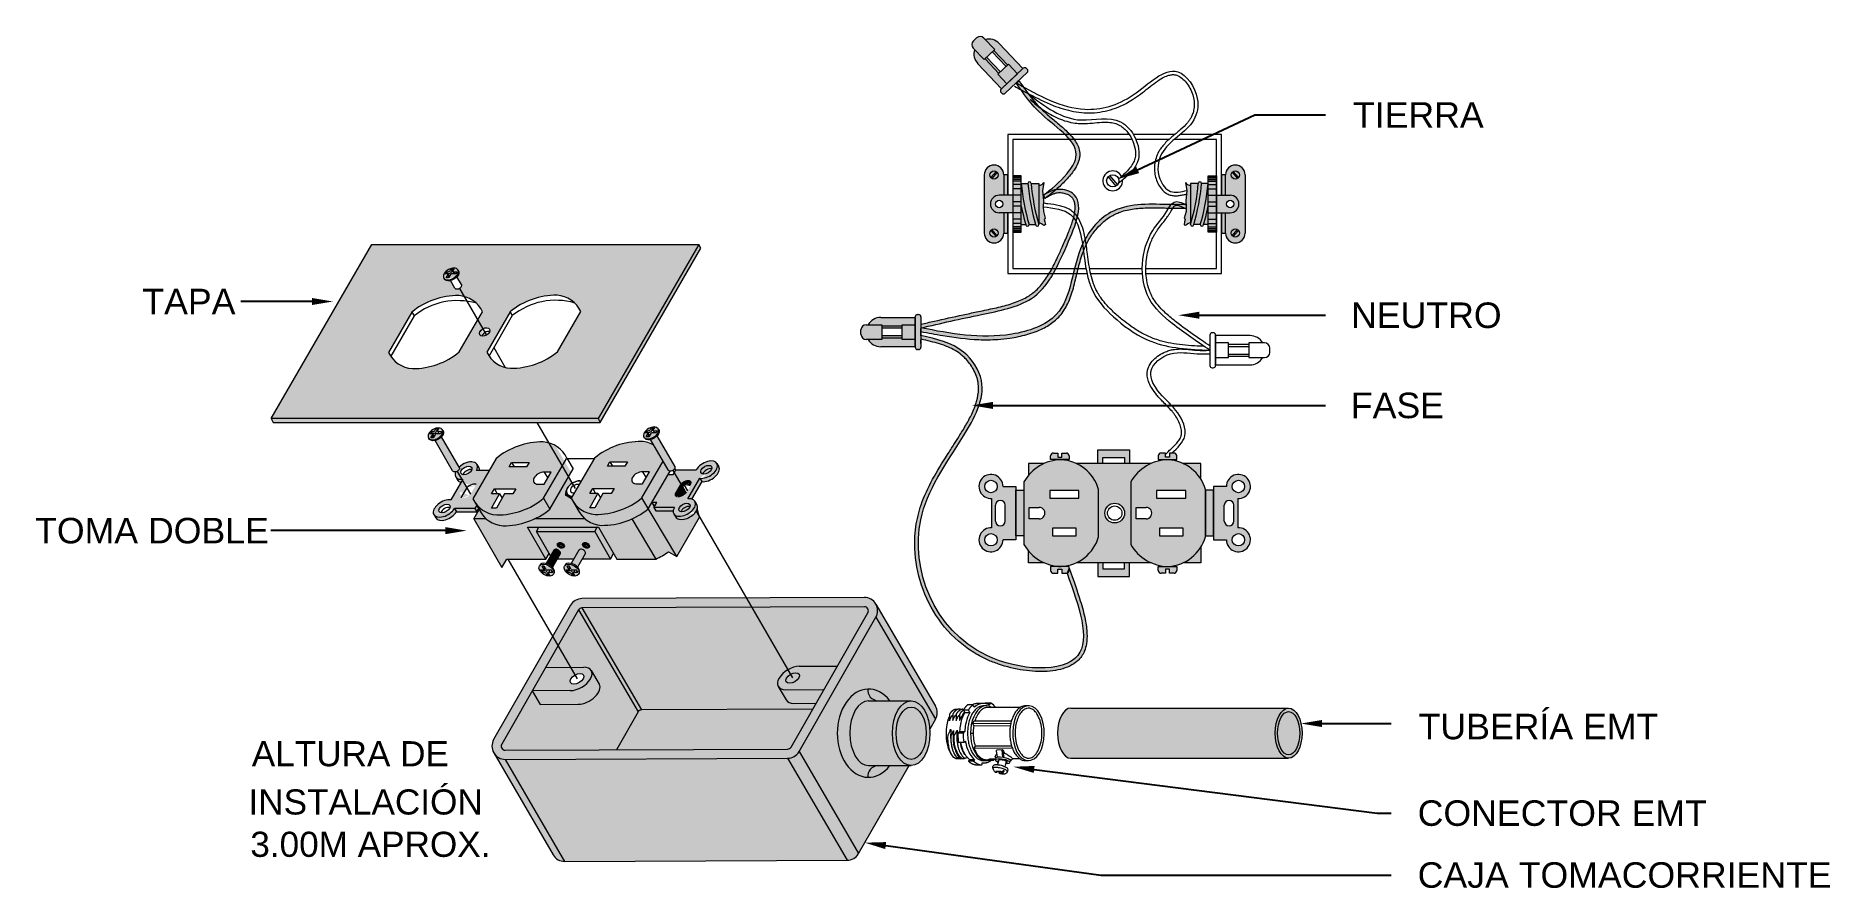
# Model space of a CAD drawing. Header units: millimetres. Extents: x -430 to 508, y 26 to 957.
# Drawn here: x 210.4 to 278.4, y 48.2 to 80.5 of the extents above; entities that cross this region are included whole.
import ezdxf

# ---------------------------------------------------------------- set-up
doc = ezdxf.new("R2010")
doc.units = ezdxf.units.MM
doc.layers.add('TEXTOS', color=250, linetype='Continuous', lineweight=20)
doc.styles.get("Standard").update_dxf_attribs({"font": 'arial.ttf'})

# ---------------------------------------------------------------- blocks, each defined once
blk = doc.blocks.new('*E544')
at = {"lineweight": 0, "transparency": 33554687}
h = blk.add_hatch(color=252, dxfattribs=at)
h.dxf.hatch_style = 1
edge = h.paths.add_edge_path(flags=17)
edge.add_ellipse((10.67408609887025, 9.689966967978762), major_axis=(-0.2022605520415453, -0.1167751841665789), ratio=0.5773502691896245, start_angle=360.1786570741447, end_angle=407.1803203863912)
edge.add_line((10.58606342675353, 9.524941477217453), (10.49976269887179, 9.674418722613154))
edge.add_ellipse((10.4768354560938, 9.718659500637386), major_axis=(-0.06099598676631839, -0.03521604937867985), ratio=0.7071067811869526, start_angle=62.56572283510923, end_angle=88.15727943586438, ccw=False)
edge.add_ellipse((10.67408609887025, 9.689966967978762), major_axis=(-0.2022605520415453, -0.1167751841665789), ratio=0.5773502691896245, start_angle=323.9924148210041, end_angle=360.1786570741447)
edge = h.paths.add_edge_path()
edge.add_ellipse((10.73972737779286, 9.40328907255207), major_axis=(-0.1137711256493971, -0.06568579001909368), ratio=0.5773502691896375, start_angle=135.0000000000014, end_angle=303.3650880257206, ccw=False)
edge.add_line((10.84699182387249, 9.40328907255207), (10.76356392140246, 9.258787706880412))
edge.add_ellipse((10.6562994746771, 9.258787706294697), major_axis=(-0.1137711256493971, -0.06568579001909368), ratio=0.5773502691896375, start_angle=123.3650880156232, end_angle=135.0000000000014, ccw=False)
edge.add_ellipse((10.6562994746771, 9.258787706294697), major_axis=(-0.1137711256493971, -0.06568579001909368), ratio=0.5773502691896375, start_angle=28.125505700316296, end_angle=123.3650880156232, ccw=False)
edge.add_ellipse((10.6562994746771, 9.258787706294697), major_axis=(-0.1137711256493971, -0.06568579001909368), ratio=0.5773502691896375, start_angle=-44.99999999999858, end_angle=28.125505700316296, ccw=False)
edge.add_line((10.54903502889533, 9.258787706532985), (10.63246293136535, 9.403289072204643))
edge.add_ellipse((10.73972737779286, 9.40328907255207), major_axis=(-0.1137711256493971, -0.06568579001909368), ratio=0.5773502691896375, start_angle=303.3650880257206, end_angle=315.0000000000014, ccw=False)
edge.add_line((10.64548320945164, 9.422023394503867), (10.59670811685783, 9.506504333557587))
edge.add_line((10.59670811637307, 9.50650433353485), (10.38232231264351, 9.135177229185501))
edge.add_ellipse((10.25945002581739, 8.971900708237172), major_axis=(-0.2022605520415453, -0.1167751841665789), ratio=0.5773502691896245, start_angle=216.3728967710114, end_angle=360.1786570645576)
edge.add_ellipse((10.25945002581739, 8.971900708237172), major_axis=(-0.2022605520415453, -0.1167751841665789), ratio=0.5773502691896245, start_angle=360.1786570645576, end_angle=495.0362732965435)
edge.add_line((10.45020342816974, 8.972005259671732), (10.83635543355513, 8.972005259579419))
edge.add_line((10.83635543354444, 8.972005259671732), (10.87076466603753, 9.031603798733158))
edge.add_line((10.87076466616054, 9.03160379866631), (10.84486072662048, 9.076470738091757))
edge.add_arc((11.2820993188825, 9.381571472564247), 0.5331641821451838, 205.0930488344994, 214.9069511647764, ccw=False)
edge.add_line((10.79925503488448, 9.155462111988527), (11.10791192023476, 9.690071519449248))
edge.add_line((11.10791192098509, 9.690071519294179), (10.86483950137335, 9.690071519294179))
edge.add_ellipse((10.67408609887025, 9.689966967978762), major_axis=(-0.2022605520415453, -0.1167751841665789), ratio=0.5773502691896245, start_angle=135.0362732965434, end_angle=179.5576751891887)
edge.add_ellipse((10.67408609887025, 9.689966967978762), major_axis=(-0.2022605520415453, -0.1167751841665789), ratio=0.5773502691896245, start_angle=179.5576751891887, end_angle=291.6184915976548)
edge.add_line((10.53689064576292, 9.75550505725414), (10.53783144189629, 9.75387554996314))
edge.add_ellipse((10.4768354560938, 9.718659500637386), major_axis=(-0.06099598676631839, -0.03521604937867985), ratio=0.7071067811869526, start_angle=88.15727943586438, end_angle=180, ccw=False)
edge.add_line((10.49976269896888, 9.674418722309838), (10.58606342685061, 9.524941476914137))
edge.add_ellipse((10.67408609887025, 9.689966967978762), major_axis=(-0.2022605520415453, -0.1167751841665789), ratio=0.5773502691896245, start_angle=407.1803203863912, end_angle=413.6087710852279)
edge.add_line((10.60835800357722, 9.526682529249683), (10.59670811676256, 9.506504333583962))
edge.add_line((10.59670811637307, 9.50650433353485), (10.64548320896688, 9.42202339448113))
edge = h.paths.add_edge_path(flags=0)
edge.add_ellipse((10.67408609887025, 9.689966967978762), major_axis=(-0.1011306625754172, -0.05838781526071487), ratio=0.5773502691896438, start_angle=0, end_angle=147.9725138781434, ccw=False)
edge.add_ellipse((10.67408609887025, 9.689966967978762), major_axis=(-0.1011306625754172, -0.05838781526071487), ratio=0.5773502691896438, start_angle=147.9725138781434, end_angle=360, ccw=False)
edge = h.paths.add_edge_path(flags=16)
edge.add_ellipse((10.25945002581739, 8.971900708237172), major_axis=(-0.1011306625754172, -0.05838781526071487), ratio=0.5773502691896438, start_angle=147.9725138781434, end_angle=360, ccw=False)
edge.add_ellipse((10.25945002581739, 8.971900708237172), major_axis=(-0.1011306625754172, -0.05838781526071487), ratio=0.5773502691896438, start_angle=0, end_angle=147.9725138781434, ccw=False)
edge = h.paths.add_edge_path(flags=17)
edge.add_ellipse((10.77548219301366, 9.341359915772045), major_axis=(-0.1137711256493971, -0.06568579001909366), ratio=0.5773502691896376, start_angle=208.1255057020564, end_angle=303.3650880209113, ccw=False)
edge.add_ellipse((10.73972737779286, 9.40328907255207), major_axis=(-0.1137711256493971, -0.06568579001909368), ratio=0.5773502691896375, start_angle=135.0000000000014, end_angle=303.3650880257206)
edge.add_line((10.64548320945164, 9.422023394503867), (10.68123802461105, 9.360094237641988))
edge = h.paths.add_edge_path(flags=17)
edge.add_ellipse((10.77548219301366, 9.341359915772045), major_axis=(-0.1137711256493971, -0.06568579001909366), ratio=0.5773502691896376, start_angle=303.3650880209113, end_angle=315.0000000000014, ccw=False)
edge.add_line((10.68123802431478, 9.36009423843916), (10.64548320915537, 9.42202339530104))
edge.add_ellipse((10.73972737779286, 9.40328907255207), major_axis=(-0.1137711256493971, -0.06568579001909368), ratio=0.5773502691896375, start_angle=303.3650880257206, end_angle=315.0000000000014)
edge.add_line((10.63246293165344, 9.403289072432926), (10.54903502918341, 9.258787706761268))
edge.add_ellipse((10.6562994746771, 9.258787706294697), major_axis=(-0.1137711256493971, -0.06568579001909368), ratio=0.5773502691896375, start_angle=-44.99999999999859, end_angle=28.12550570031635)
edge.add_ellipse((10.69205429067279, 9.196858549991248), major_axis=(-0.1137711256493971, -0.06568579001909366), ratio=0.5773502691896376, start_angle=-44.99999999999858, end_angle=-28.125505702042574, ccw=False)
edge.add_line((10.5847898441757, 9.196858549633362), (10.66821774664572, 9.34135991530502))
edge = h.paths.add_edge_path()
edge.add_ellipse((10.29520484181307, 8.909971551814579), major_axis=(-0.2022605520415453, -0.1167751841665789), ratio=0.5773502691896245, start_angle=360.1786569859406, end_angle=495.0362732965435)
edge.add_line((10.48595824380777, 8.910076103129995), (10.45020342864836, 8.972005259991874))
edge.add_ellipse((10.25945002581739, 8.971900708237172), major_axis=(-0.2022605520415453, -0.1167751841665789), ratio=0.5773502691896245, start_angle=360.17865706455757, end_angle=495.0362732965434, ccw=False)
edge.add_line((10.05740068384102, 8.854761969247193), (10.09315549890789, 8.792832812755478))
h.paths.add_polyline_path([(10.87211024882458, 8.910076102891253), (10.83635543354444, 8.972005259671732), (10.45020342816974, 8.972005259671732), (10.48595824380777, 8.910076103129995)], flags=17)
h.paths.add_polyline_path([(10.87211024882458, 8.910076102891253), (10.90651948138134, 8.9696746415284), (10.87076466616054, 9.03160379866631), (10.83635543354444, 8.972005259671732)], flags=17)
edge = h.paths.add_edge_path(flags=16)
edge.add_ellipse((10.70984091450828, 9.628037810840397), major_axis=(-0.1011306625754172, -0.05838781526071487), ratio=0.5773502691896438, start_angle=212.0274861221463, end_angle=327.97251387786076, ccw=False)
edge.add_ellipse((10.67408609887025, 9.689966967978762), major_axis=(-0.1011306625754172, -0.05838781526071487), ratio=0.5773502691896438, start_angle=147.9725138781434, end_angle=360)
edge.add_ellipse((10.67408609887025, 9.689966967978762), major_axis=(-0.1011306625754172, -0.05838781526071487), ratio=0.5773502691896438, start_angle=0, end_angle=147.9725138781434)
edge = h.paths.add_edge_path(flags=17)
edge.add_ellipse((10.70984091450828, 9.628037810840397), major_axis=(-0.2022605520415453, -0.1167751841665789), ratio=0.5773502691896245, start_angle=360.1786570380381, end_angle=391.9787825678787)
edge.add_line((10.57398063804771, 9.467139186778695), (10.5967081162355, 9.506504333495286))
edge.add_line((10.59670811637307, 9.50650433353485), (10.58606342684357, 9.524941476951426))
edge.add_ellipse((10.67408609887025, 9.689966967978762), major_axis=(-0.2022605520415453, -0.1167751841665789), ratio=0.5773502691896245, start_angle=360.1786570741447, end_angle=407.1803203863912, ccw=False)
edge.add_line((10.47203675725154, 9.572828229465813), (10.50779157241095, 9.510899072603934))
edge = h.paths.add_edge_path(flags=0)
edge.add_ellipse((10.29520484181307, 8.909971551814579), major_axis=(-0.1011306625754172, -0.05838781526071487), ratio=0.5773502691896438, start_angle=212.0274861221345, end_angle=327.97251387785457, ccw=False)
edge.add_ellipse((10.25945002581739, 8.971900708237172), major_axis=(-0.1011306625754172, -0.05838781526071487), ratio=0.5773502691896438, start_angle=147.9725138781434, end_angle=360)
edge.add_ellipse((10.25945002581739, 8.971900708237172), major_axis=(-0.1011306625754172, -0.05838781526071487), ratio=0.5773502691896438, start_angle=0, end_angle=147.9725138781434)
h.paths.add_polyline_path([(14.26733932127604, 8.012203810611027), (13.81375212927719, 8.773752273955779, -0.1088065418028353), (13.23310459401273, 8.651307415047086, -0.1597780400744404), (12.92421937187578, 8.773752274194067), (11.96762306579012, 8.773752274194067, -0.1124171385869525), (11.36909776546622, 8.643070925870234, -0.1658873846915347), (11.05055574347625, 8.773752274551953), (10.81731169768227, 8.773752274432809), (11.34886661841529, 7.853072144189355), (11.4407413293327, 8.012203810611027), (12.18181524660281, 8.012203810849769), (11.83400974686992, 8.614620607891538), (13.17845990397586, 8.61462060765325), (13.52626540400638, 8.012203810372739)])
h.paths.add_polyline_path([(14.26733932127604, 8.012203810611027, 0.04994943867218941), (14.50534795488966, 8.149874991574961), (14.66207898147968, 8.059386291542523), (14.12431122561361, 8.96743410519639, -0.06661827417045017), (13.81375212927719, 8.773752273955779)])
edge = h.paths.add_edge_path()
edge.add_line((14.66207898147968, 8.059386291542523), (15.09477943575121, 8.808845462987847))
edge.add_line((15.09477943601269, 8.808845463076068), (15.03035287050375, 8.920435547947818))
edge.add_ellipse((14.84339395608572, 8.926666840115104), major_axis=(-0.2022597789322594, -0.1167747378117252), ratio=0.5773502691896224, start_angle=360.08259738193493, end_angle=492.8375804666356, ccw=False)
edge.add_ellipse((14.84339395608572, 8.926666840115104), major_axis=(-0.2022597789322594, -0.1167747378117252), ratio=0.5773502691896224, start_angle=359.9174026893764, end_angle=360.08259738193493, ccw=False)
edge.add_line((14.64103719486843, 8.8100605657487), (14.60547676436317, 8.871653038627755))
edge.add_ellipse((14.80763914044746, 8.988595996775985), major_axis=(-0.2022597789322594, -0.1167747378117252), ratio=0.5773502691896224, start_angle=337.02431283687963, end_angle=360.0825973680839, ccw=False)
edge.add_line((14.59510778721233, 8.926666840234248), (14.26654960236351, 8.926666840326561))
edge.add_line((14.2665496028867, 8.92666683999596), (14.23079478772729, 8.988595996857839))
edge.add_line((14.23079478730824, 8.988595996537697), (14.24867219511907, 9.019560574922252))
edge.add_line((14.24867219491853, 9.01956057492771), (14.22483565135553, 9.019560574835396))
edge.add_line((14.22483565117977, 9.019560575285595), (14.18908083602037, 9.081489732147475))
edge.add_line((14.18908083589963, 9.081489732303908), (14.12376413724155, 8.9683578916638))
edge.add_line((14.12376413716925, 8.968357890882999), (14.66207898111293, 8.059386291329702))
edge = h.paths.add_edge_path()
edge.add_ellipse((14.80763914044746, 8.988595996775985), major_axis=(-0.2022597789322594, -0.1167747378117252), ratio=0.5773502691896224, start_angle=314.9999999999996, end_angle=337.0243128368796)
edge.add_ellipse((14.80763914044746, 8.988595996775985), major_axis=(-0.2022597789322594, -0.1167747378117252), ratio=0.5773502691896224, start_angle=337.0243128368796, end_angle=360.082597368084)
edge.add_ellipse((14.80763914044746, 8.988595996775985), major_axis=(-0.2022597789322594, -0.1167747378117252), ratio=0.5773502691896224, start_angle=360.082597368084, end_angle=539.5870162003916)
edge.add_line((15.01037961908241, 9.104526004591662), (15.00940771162914, 9.106209397588373))
edge.add_ellipse((14.80763914044746, 8.988595996775985), major_axis=(-0.2022597789322594, -0.1167747378117252), ratio=0.5773502691896224, start_angle=540.412983799384, end_angle=571.997121837141)
edge.add_ellipse((14.80763914044746, 8.988595996775985), major_axis=(-0.2022597789322594, -0.1167747378117252), ratio=0.5773502691896224, start_angle=571.997121837141, end_angle=593.6269265586792)
edge.add_line((14.87330271579913, 9.151871970215325), (15.09934360981606, 9.543386283046402))
edge.add_ellipse((15.22221488960645, 9.70666225651803), major_axis=(-0.2022597789322594, -0.1167747378117252), ratio=0.5773502691896224, start_angle=36.3730734413201, end_angle=179.5870162149086)
edge.add_line((15.42495536752608, 9.822592264810282), (15.4239834600728, 9.824275657806993))
edge.add_ellipse((15.22221488960645, 9.70666225651803), major_axis=(-0.2022597789322594, -0.1167747378117252), ratio=0.5773502691896224, start_angle=180.4129837845836, end_angle=314.9999999999996)
edge.add_line((15.03152254076849, 9.70666225651803), (14.64537053538311, 9.706662256610343))
edge.add_line((14.64537053575168, 9.706662256875461), (14.6122051933869, 9.649218198958351))
edge.add_line((14.61220519318249, 9.649218198338076), (14.73272272995268, 9.440475700968364))
edge.add_ellipse((14.82542649390348, 9.41987980977592), major_axis=(-0.1137711256493971, -0.06568579001909368), ratio=0.5773502691896375, start_angle=135.0000000000014, end_angle=302.1902439204357, ccw=False)
edge.add_line((14.9326909400429, 9.419879809536724), (14.84926303757288, 9.275378443865065))
edge.add_ellipse((14.74199859150303, 9.27537844375638), major_axis=(-0.1137711256493971, -0.06568579001909368), ratio=0.5773502691896375, start_angle=124.5560170667207, end_angle=135.0000000000014, ccw=False)
edge.add_line((14.83629808803448, 9.2565482890991), (14.83624275945294, 9.256644121428508))
edge.add_ellipse((14.74199859150303, 9.27537844375638), major_axis=(-0.1137711256493971, -0.06568579001909368), ratio=0.5773502691896375, start_angle=28.125505701043323, end_angle=123.36508801833219, ccw=False)
edge.add_ellipse((14.74199859150303, 9.27537844375638), major_axis=(-0.1137711256493971, -0.06568579001909368), ratio=0.5773502691896375, start_angle=-44.99999999999858, end_angle=28.125505701043323, ccw=False)
edge.add_line((14.63473414542341, 9.275378444114267), (14.71816204789343, 9.419879809785925))
edge.add_ellipse((14.82542649390348, 9.41987980977592), major_axis=(-0.1137711256493971, -0.06568579001909368), ratio=0.5773502691896375, start_angle=302.1902439204357, end_angle=315.0000000000014, ccw=False)
edge.add_line((14.73272272964368, 9.440475701251671), (14.61220519287349, 9.649218198621384))
edge.add_line((14.61220519318249, 9.649218198338076), (14.59173831257704, 9.613768521286147))
edge.add_line((14.59173831286125, 9.613768521347538), (14.49639213888736, 9.613768521439852))
edge.add_line((14.49639213862088, 9.613768521466682), (14.18908083593692, 9.081489731528563))
edge.add_line((14.18908083589963, 9.081489732303908), (14.28442700987353, 9.081489732211594))
edge.add_line((14.28442700942423, 9.081489731946476), (14.23079478636146, 8.988595996977438))
edge.add_line((14.23079478730824, 8.988595996537697), (14.61694679269362, 8.988595996445383))
edge = h.paths.add_edge_path(flags=17)
edge.add_line((15.13509842564713, 9.481457126417808), (15.09934361048772, 9.543386283279688))
edge.add_line((15.0993436100091, 9.543386283197833), (14.87330271599217, 9.151871970366756))
edge.add_ellipse((14.80763914044746, 8.988595996775985), major_axis=(-0.2022597789322594, -0.1167747378117252), ratio=0.5773502691896224, start_angle=571.997121837141, end_angle=593.6269265586792, ccw=False)
edge.add_line((14.94344629939451, 9.149505907812454), (15.13509842507528, 9.481457126709302))
edge = h.paths.add_edge_path()
edge.add_ellipse((15.25796970452916, 9.64473309973755), major_axis=(-0.2022597789322594, -0.1167747378117252), ratio=0.5773502691896224, start_angle=36.3730734413201, end_angle=180.41298380959)
edge.add_line((15.45973827560806, 9.762346500792773), (15.42495536790193, 9.822592264565628))
edge.add_ellipse((15.22221488960645, 9.70666225651803), major_axis=(-0.2022597789322594, -0.1167747378117252), ratio=0.5773502691896224, start_angle=36.373073441320116, end_angle=179.5870162149086, ccw=False)
edge.add_line((15.0993436100091, 9.543386283197833), (15.13509842516851, 9.481457126335954))
edge = h.paths.add_edge_path()
edge.add_ellipse((14.84339395608572, 8.926666840115104), major_axis=(-0.2022597789322594, -0.1167747378117252), ratio=0.5773502691896224, start_angle=360.0825973819349, end_angle=492.8375804666356)
edge.add_ellipse((14.84339395608572, 8.926666840115104), major_axis=(-0.2022597789322594, -0.1167747378117252), ratio=0.5773502691896224, start_angle=492.8375804666356, end_angle=493.600018527137)
edge.add_ellipse((14.84339395608572, 8.926666840115104), major_axis=(-0.2022597789322594, -0.1167747378117252), ratio=0.5773502691896224, start_angle=493.600018527137, end_angle=509.6610549072297)
edge.add_ellipse((14.84339395608572, 8.926666840115104), major_axis=(-0.2022597789322594, -0.1167747378117252), ratio=0.5773502691896224, start_angle=509.6610549072297, end_angle=540.4129838095874)
edge.add_line((15.04516252716439, 9.044280240812895), (15.01037961945826, 9.10452600458575))
edge.add_ellipse((14.80763914044746, 8.988595996775985), major_axis=(-0.2022597789322594, -0.1167747378117252), ratio=0.5773502691896224, start_angle=360.0825973680839, end_angle=539.5870162003916, ccw=False)
edge.add_line((14.60547676446095, 8.871653038540444), (14.64123157962035, 8.809723881678565))
h.paths.add_polyline_path([(12.92421937187578, 8.773752274194067, -0.1100803189958015), (12.78251256962676, 8.957385837235961), (12.70893554343843, 9.084824985781324, -0.03892428518933251), (12.66693126281166, 9.156280019083624), (12.56494112708219, 9.218244324961233), (12.55308207943108, 9.238784798064898, -0.113343363112538), (12.58350505383873, 9.348130946436413, -0.1335868484473446), (12.67849912353449, 9.450339534321301), (12.61064200224541, 9.567871517816002), (12.25817364289423, 8.95737841228538), (12.25814945801153, 8.957420300522244, -0.06252815525725208), (11.96762306579012, 8.773752274194067)])
h = blk.add_hatch(color=252, dxfattribs=at)
h.dxf.hatch_style = 1
edge = h.paths.add_edge_path()
edge.add_ellipse((14.74199859150303, 9.27537844375638), major_axis=(-0.1137711256493971, -0.06568579001909368), ratio=0.5773502691896375, start_angle=28.12550570104323, end_angle=123.3650880183322)
edge.add_line((14.83624275948659, 9.256644121328009), (14.76693714028897, 9.376684975118678))
edge.add_ellipse((14.86118130954173, 9.357950652757154), major_axis=(-0.1137711256493971, -0.06568579001909366), ratio=0.5773502691896376, start_angle=303.3650880206224, end_angle=315.0000000000014)
edge.add_line((14.75391686340231, 9.357950653114585), (14.67048896093229, 9.213449287442927))
edge.add_ellipse((14.77775340642597, 9.2134492870955), major_axis=(-0.1137711256493971, -0.06568579001909366), ratio=0.5773502691896376, start_angle=-44.99999999999859, end_angle=-28.12550570204261)
edge = h.paths.add_edge_path()
edge.add_ellipse((14.86118130954173, 9.357950652757154), major_axis=(-0.1137711256493971, -0.06568579001909366), ratio=0.5773502691896376, start_angle=303.3650880206224, end_angle=315.0000000000014, ccw=False)
edge.add_ellipse((14.86118130954173, 9.357950652757154), major_axis=(-0.1137711256493971, -0.06568579001909366), ratio=0.5773502691896376, start_angle=302.19024391803094, end_angle=303.3650880206224, ccw=False)
edge.add_line((14.76847754492428, 9.37854654411376), (14.73272272976487, 9.44047570097564))
edge.add_ellipse((14.82542649390348, 9.41987980977592), major_axis=(-0.1137711256493971, -0.06568579001909368), ratio=0.5773502691896375, start_angle=302.1902439204358, end_angle=315.0000000000014)
edge.add_line((14.71816204740662, 9.419879809298891), (14.6347341449366, 9.275378443627233))
edge.add_ellipse((14.74199859150303, 9.27537844375638), major_axis=(-0.1137711256493971, -0.06568579001909368), ratio=0.5773502691896375, start_angle=-44.99999999999859, end_angle=28.12550570104323)
edge.add_ellipse((14.77775340642597, 9.2134492870955), major_axis=(-0.1137711256493971, -0.06568579001909366), ratio=0.5773502691896376, start_angle=-44.99999999999858, end_angle=-28.125505702042574, ccw=False)
edge.add_line((14.67048896064421, 9.2134492870955), (14.75391686311423, 9.357950652767158))
edge = h.paths.add_edge_path()
edge.add_ellipse((14.86118130954173, 9.357950652757154), major_axis=(-0.1137711256493971, -0.06568579001909366), ratio=0.5773502691896376, start_angle=208.1255057020564, end_angle=279.11423093285794, ccw=False)
edge.add_ellipse((14.82542649390348, 9.41987980977592), major_axis=(-0.1137711256493971, -0.06568579001909368), ratio=0.5773502691896375, start_angle=135.0000000000014, end_angle=302.1902439204358)
edge.add_line((14.73272272964368, 9.440475701251671), (14.76847754480309, 9.378546544389792))
edge.add_ellipse((14.86118130954173, 9.357950652757154), major_axis=(-0.1137711256493971, -0.06568579001909366), ratio=0.5773502691896376, start_angle=279.11423093285794, end_angle=302.19024391803094, ccw=False)
h = blk.add_hatch(color=254, dxfattribs=at)
h.dxf.hatch_style = 1
edge = h.paths.add_edge_path()
edge.add_line((17.30313897993233, 5.277238436737662), (17.45160314906639, 5.536814466655414))
edge.add_line((17.45160314979216, 5.53681446675364), (16.73050666941572, 5.533886321084992))
edge.add_ellipse((16.85744291939386, 5.755822752037602), major_axis=(-0.2705439784594103, -0.1576668728106091), ratio=0.5773502691896344, start_angle=269.45126291863266, end_angle=404.99999999999983, ccw=False)
edge.add_line((16.76900911565713, 5.913524222651176), (16.08479353414509, 7.098620373241829))
edge.add_line((16.08479353382245, 7.098620373406902), (12.86570855689774, 7.085548683384786))
edge.add_arc((12.86601424874925, 7.010267901697716), 0.0752814022729206, 90.2326588328777, 150.2326588340973)
edge.add_line((12.80066633381512, 7.047643555798913), (11.34378600030959, 4.500421455919877))
edge.add_arc((11.4091339155641, 4.463045801916451), 0.07528140227286069, 150.2326588341082, 270.2326588328647)
edge.add_line((11.40943960686582, 4.387765020289862), (13.5184042589226, 4.396328861585971))
edge.add_line((13.51840425928526, 4.396328861513666), (13.92821877081883, 5.112852076199943))
edge.add_arc((13.99356668516066, 5.075476421871826), 0.07528140227292059, 90.23265883286888, 150.2326588340951, ccw=False)
edge.add_line((13.99326099379914, 5.150757203617559), (17.23833490053721, 5.163934426600463))
edge.add_line((17.23833490081688, 5.163934426227115), (17.30313898075929, 5.277238436563039))
edge.add_line((17.30313897993233, 5.277238436737662), (16.88107402024548, 5.275524563719955))
edge.add_ellipse((17.00801027091393, 5.497460995355141), major_axis=(-0.2705439784594103, -0.1576668728106091), ratio=0.5773502691896344, start_angle=360.09799930060274, end_angle=404.99999999999983, ccw=False)
edge.add_ellipse((17.00801027091393, 5.497460995355141), major_axis=(-0.2705439784594103, -0.1576668728106091), ratio=0.5773502691896344, start_angle=359.90200067761896, end_angle=360.09799930060274, ccw=False)
edge.add_line((16.73731099172483, 5.340061516681089), (16.73762238537711, 5.339527189248656))
edge.add_ellipse((17.00801027091393, 5.497460995355141), major_axis=(-0.2705439784594103, -0.1576668728106091), ratio=0.5773502691896344, start_angle=360.0979993006027, end_angle=404.9999999999998)
edge.add_line((16.88107402070455, 5.275524563470299), (17.3031389803914, 5.277238436488005))
edge = h.paths.add_edge_path(flags=16)
edge.add_ellipse((12.92231115480331, 5.480870258012146), major_axis=(-0.2705439784594101, -0.1576668728106093), ratio=0.5773502691896337, start_angle=45.000000000000796, end_angle=180.8657232202181, ccw=False)
edge.add_line((12.79537490423581, 5.258933826723478), (12.07427842385937, 5.25600568105483))
edge.add_line((12.07427842392576, 5.256005680957514), (11.92371107255508, 5.514367437854617))
edge.add_line((11.92371107240569, 5.51436743775912), (12.64480755278214, 5.517295583427767))
edge.add_ellipse((12.77174380250835, 5.739232015290781), major_axis=(-0.2705439784594101, -0.1576668728106093), ratio=0.5773502691896337, start_angle=45.00000000000076, end_angle=178.5850203329857)
edge.add_line((13.04445311315908, 5.892993712344833), (13.03993435873804, 5.900743893182607))
edge.add_ellipse((12.77174380250835, 5.739232015290781), major_axis=(-0.2705439784594101, -0.1576668728106093), ratio=0.5773502691896337, start_angle=178.5850203329857, end_angle=181.4285227775322, ccw=False)
edge.add_line((13.04445311315908, 5.892993712344833), (13.19144888018423, 5.640879161305293))
edge = h.paths.add_edge_path(flags=16)
edge.add_ellipse((12.77174380250835, 5.739232015290781), major_axis=(-0.1227636166500484, -0.07154384156821121), ratio=0.5773502691896326, start_angle=0, end_angle=360)
h = blk.add_hatch(color=254, dxfattribs=at)
h.dxf.hatch_style = 1
edge = h.paths.add_edge_path(flags=17)
edge.add_line((17.23833490081688, 5.163934426227115), (17.30313898075929, 5.277238436563039))
edge.add_line((17.30313897993233, 5.277238436737662), (16.88107402024548, 5.275524563719955))
edge.add_ellipse((17.00801027091393, 5.497460995355141), major_axis=(-0.2705439784594103, -0.1576668728106091), ratio=0.5773502691896344, start_angle=360.09799930060274, end_angle=404.99999999999983, ccw=False)
edge.add_ellipse((17.00801027091393, 5.497460995355141), major_axis=(-0.2705439784594103, -0.1576668728106091), ratio=0.5773502691896344, start_angle=359.90200067761896, end_angle=360.09799930060274, ccw=False)
edge.add_line((16.73731099172483, 5.340061516681089), (16.58259510939979, 5.605541827359048))
edge.add_ellipse((16.85744291939386, 5.755822752037602), major_axis=(-0.2705439784594103, -0.1576668728106091), ratio=0.5773502691896344, start_angle=269.45126291863266, end_angle=404.99999999999983, ccw=False)
edge.add_line((16.76900911565713, 5.913524222651176), (16.08479353414509, 7.098620373241829))
edge.add_line((16.08479353382245, 7.098620373406902), (12.86570855689774, 7.085548683384786))
edge.add_line((12.86570855708965, 7.085548683205161), (13.99326099366021, 5.150757203695775))
edge.add_line((13.99326099379914, 5.150757203617559), (17.23833490053721, 5.163934426600463))
edge = h.paths.add_edge_path(flags=16)
edge.add_ellipse((12.77174380250835, 5.739232015290781), major_axis=(-0.2705439784594101, -0.1576668728106093), ratio=0.5773502691896337, start_angle=45.00000000000076, end_angle=178.5850203329857)
edge.add_line((13.04445311315908, 5.892993712344833), (13.03993435873804, 5.900743893182607))
edge.add_ellipse((12.77174380250835, 5.739232015290781), major_axis=(-0.2705439784594101, -0.1576668728106093), ratio=0.5773502691896337, start_angle=181.4285227775322, end_angle=225.0000000000007)
edge.add_line((12.89868005420817, 5.961168446817737), (12.64420534540409, 5.960135105362497))
edge.add_line((12.64420534505507, 5.960135105171503), (12.73072587140632, 5.810277157215296))
edge.add_ellipse((12.77174380250835, 5.739232015290781), major_axis=(-0.1227636166500484, -0.07154384156821121), ratio=0.5773502691896326, start_angle=0, end_angle=269.86567386716945, ccw=False)
edge.add_ellipse((12.77174380250835, 5.739232015290781), major_axis=(-0.1227636166500484, -0.07154384156821121), ratio=0.5773502691896326, start_angle=269.8656738671694, end_angle=360, ccw=False)
edge.add_line((12.73072587128536, 5.810277157107066), (12.64420534493411, 5.960135105063273))
edge.add_line((12.64420534505507, 5.960135105171503), (12.17758357385264, 5.958240301143178))
edge.add_line((12.17758357354069, 5.958240301051774), (11.92371107244662, 5.514367437780493))
edge.add_line((11.92371107240569, 5.51436743775912), (12.64480755278214, 5.517295583427767))
blk = doc.blocks.new('A$C44f65689')
at = {"lineweight": 0, "transparency": 33554687}
h = blk.add_hatch(color=251, dxfattribs=at)
h.dxf.hatch_style = 1
edge = h.paths.add_edge_path()
edge.add_line((35.97956744583672, 31.42707284582638), (36.38441613730066, 31.80912931598186))
edge.add_line((36.38441613730066, 31.80912931598186), (35.97096966179407, 32.2472406381471))
edge.add_ellipse((35.82873111446901, 32.11300985444165), major_axis=(-0.1382926383422691, 0.1382926383422691), ratio=0.9999999999998963, start_angle=268.3409269401268, end_angle=358.3409269382888)
edge.add_line((35.69450033076811, 32.25524840177103), (35.57412873347795, 32.14165349925542))
edge.add_ellipse((35.70835951759045, 31.99941495187084), major_axis=(0.1382926385704151, 0.1382926385704151), ratio=0.9999999999999729, start_angle=88.34092701488923, end_angle=178.3409270172688)
edge.add_line((35.56612097021144, 31.86518416775242), (35.97956744583672, 31.42707284582638))
edge = h.paths.add_edge_path()
edge.add_line((36.64014970048476, 30.32155399168504), (36.8425740007977, 30.5125821832521))
edge.add_line((36.8425740007977, 30.5125821832521), (36.50438435538882, 30.8709470998151))
edge.add_line((36.50438435538882, 30.8709470998151), (36.54163729735438, 30.90610277069617))
edge.add_line((36.54163729735438, 30.90610277069617), (36.01682038696828, 31.46222851742322))
edge.add_line((36.01682038696828, 31.46222851742322), (35.97956744583672, 31.42707284582638))
edge.add_line((35.97956744583672, 31.42707284582638), (35.61584629889541, 31.81249238980808))
edge.add_ellipse((36.14914127446477, 31.65291144380424), major_axis=(-0.3936175868117659, 0.3936175868117659), ratio=0.9999999999999432, start_angle=28.34093459475283, end_angle=88.34092699919425)
edge.add_line((35.74429258283254, 31.27085497392226), (36.64014970048476, 30.32155399168504))
edge = h.paths.add_edge_path()
edge.add_line((36.8719801065543, 31.21784789884941), (36.909233046971, 31.25300356973229))
edge.add_line((36.909233046971, 31.25300356973229), (37.2474226929765, 30.894638652931))
edge.add_line((37.2474226929765, 30.894638652931), (37.44984699173966, 31.08566684473544))
edge.add_line((37.44984699173966, 31.08566684473544), (36.55398987408699, 32.03496782578031))
edge.add_ellipse((36.1491411814111, 31.65291135452221), major_axis=(0.3936175880163209, 0.3936175880163209), ratio=0.9999999999999819, start_angle=358.3409270284789, end_angle=418.3409194329326)
edge.add_line((36.02069498976272, 32.19454885972527), (36.38441613730066, 31.80912931598186))
edge.add_line((36.38441613730066, 31.80912931598186), (36.34716319473802, 31.77397364557736))
edge.add_line((36.34716319473802, 31.77397364557736), (36.8719801065543, 31.21784789884941))
h.paths.add_polyline_path([(36.81440731807771, 31.16351635111322), (36.8719801065543, 31.21784789884941), (36.34716319473802, 31.77397364557736), (36.28959040840738, 31.71964209831776)], flags=17)
h.paths.add_polyline_path([(36.54163729735438, 30.90610277069617), (36.5992100844008, 30.96043431867155), (36.07439317473001, 31.51656006468192), (36.01682038696828, 31.46222851742322)], flags=17)
h.paths.add_polyline_path([(36.8425740007977, 30.5125821832521), (37.2474226929765, 30.894638652931), (36.909233046971, 31.25300356973229), (36.50438435538882, 30.8709470998151)])
edge = h.paths.add_edge_path()
edge.add_ellipse((37.55114003202422, 31.00582645977486), major_axis=(0.06366819556338196, 0.06366819556338196), ratio=0.9999999999999959, start_angle=268.3409267307371, end_angle=358.3409267382344)
edge.add_line((37.61662487479254, 31.06762462819596), (37.59085468705717, 31.0949321805333))
edge.add_ellipse((37.52536984505406, 31.03313401216393), major_axis=(-0.06366819514476858, 0.06366819514476858), ratio=0.9999999999997923, start_angle=268.3409270484815, end_angle=358.3409270410096)
edge.add_line((37.46357167669322, 31.09861885417512), (36.62642501624697, 30.30860198200707))
edge.add_ellipse((36.68822318544258, 30.24311713928909), major_axis=(0.0636681959133839, 0.0636681959133839), ratio=0.999999999999869, start_angle=88.34092711865499, end_angle=178.3409271183733)
edge.add_line((36.62273834272429, 30.18131897009379), (36.64850852974479, 30.15401141918709))
edge.add_ellipse((36.71399337282043, 30.21580958790577), major_axis=(0.06366819586584618, 0.06366819586584618), ratio=0.9999999999998709, start_angle=178.3409267417297, end_angle=268.340926741973)
edge.add_line((36.77579154153938, 30.15032474483041), (37.61293820043676, 30.94034161699846))
edge = h.paths.add_edge_path()
edge.add_line((32.10738851650768, 20.81551031292428), (32.10738851865318, 21.3721696437692))
edge.add_line((32.10738851865318, 21.3721696437692), (31.50499369784467, 21.37216964424669))
edge.add_ellipse((31.50499369790424, 21.17659431857827), major_axis=(0.1382926390129112, 0.1382926390129112), ratio=0.9999999999998883, start_angle=45.0000000174554, end_angle=135.000000017449)
edge.add_line((31.30941837223583, 21.1765943185187), (31.30941837295114, 21.01108563865227))
edge.add_ellipse((31.50499369778487, 21.01108563871207), major_axis=(-0.1382926384226954, 0.1382926384226954), ratio=0.9999999999999138, start_angle=45.00000001752127, end_angle=135.0000000175163)
edge.add_line((31.50499369784467, 20.81551031387834), (32.10738851650768, 20.81551031292428))
edge = h.paths.add_edge_path()
edge.add_line((32.87205094941675, 21.32094754947183), (32.87205094870143, 21.3721696437692))
edge.add_line((32.87205094870143, 21.3721696437692), (33.36479596336886, 21.3721696437692))
edge.add_line((33.36479596336886, 21.3721696437692), (33.36479596265355, 21.65049924481763))
edge.add_line((33.36479596265355, 21.65049924481763), (32.05952498384505, 21.65049924481763))
edge.add_ellipse((32.05952498347884, 21.09383991379607), major_axis=(-0.3936175877761194, 0.3936175877761194), ratio=0.9999999999999641, start_angle=-45.00000003769463, end_angle=14.99999236691159)
edge.add_line((31.5774438986403, 21.37216964353092), (32.10738851865318, 21.3721696437692))
edge.add_line((32.10738851865318, 21.3721696437692), (32.10738851650768, 21.32094754947183))
edge.add_line((32.10738851650768, 21.32094754947183), (32.87205094941675, 21.32094754947183))
h.paths.add_polyline_path([(32.87205094870143, 21.2417860504488), (32.87205094941675, 21.32094754947183), (32.10738851650768, 21.32094754947183), (32.107388517223, 21.24178605116366)])
h.paths.add_polyline_path([(32.87205094870143, 20.86673240722074), (32.87205094870143, 20.94589390600731), (32.10738851650768, 20.94589390576902), (32.10738851793832, 20.86673240722074)])
edge = h.paths.add_edge_path()
edge.add_line((33.36479596193823, 20.53718071163666), (33.36479596336886, 20.81551031292428))
edge.add_line((33.36479596336886, 20.81551031292428), (32.87205094941675, 20.81551031364005))
edge.add_line((32.87205094941675, 20.81551031364005), (32.87205094870143, 20.86673240722074))
edge.add_line((32.87205094870143, 20.86673240722074), (32.10738851793832, 20.86673240722074))
edge.add_line((32.10738851793832, 20.86673240722074), (32.10738851650768, 20.81551031292428))
edge.add_line((32.10738851650768, 20.81551031292428), (31.57744389947476, 20.81551031292428))
edge.add_ellipse((32.05952498348813, 21.09384004217939), major_axis=(-0.3936175871011934, 0.3936175871011934), ratio=0.9999999999999842, start_angle=75.000007632792, end_angle=135.0000000367365)
edge.add_line((32.05952498384505, 20.53718071211232), (33.36479596193823, 20.53718071163666))
h.paths.add_polyline_path([(33.36479596336886, 20.81551031292428), (33.36479596336886, 21.3721696437692), (32.87205094870143, 21.3721696437692), (32.87205094941675, 20.81551031364005)])
edge = h.paths.add_edge_path()
edge.add_ellipse((33.49238375838837, 20.51830952991008), major_axis=(0.06366819564786458, 0.06366819564786458), ratio=0.9999999999999905, start_angle=224.9999998485145, end_angle=314.9999998485139)
edge.add_line((33.5824241841654, 20.51830952967202), (33.58242418333094, 21.66937042702238))
edge.add_ellipse((33.492383757852, 21.66937042732069), major_axis=(0.06366819543708856, 0.06366819543708856), ratio=0.9999999999998881, start_angle=314.9999999999968, end_angle=404.9999998101757)
edge.add_line((33.49238375815031, 21.75941085279964), (33.45483638938487, 21.75941085351541))
edge.add_ellipse((33.45483638962338, 21.66937042726089), major_axis=(0.06366819598550133, 0.06366819598550133), ratio=0.9999999999998623, start_angle=45.00000015177913, end_angle=135.0000001517712)
edge.add_line((33.36479596336886, 21.66937042702238), (33.36479596336886, 20.51830952919544))
edge.add_ellipse((33.45483638938487, 20.51830952991076), major_axis=(0.06366819581684523, 0.06366819581684523), ratio=0.9999999999998789, start_angle=135.0000004551774, end_angle=225.0000004551843)
edge.add_line((33.45483639010018, 20.42826910389476), (33.49238375815031, 20.42826910413304))
h = blk.add_hatch(color=256, dxfattribs=at)
edge = h.paths.add_edge_path()
edge.add_spline(control_points=[(37.19436487122567, 30.5453331803178), (37.47240656832292, 30.13958132194283), (38.12156979050116, 29.19224433422414), (39.85192331632589, 28.15650363348276), (39.02348466928589, 26.91347481707225), (38.52862392752587, 26.52182489904998), (38.21214170547529, 26.2713499151564)], knot_values=[0, 0, 0, 0, 776.1570463963789, 1812.147654167916, 2160.643044200671, 2778.949528590573, 2778.949528590573, 2778.949528590573, 2778.949528590573], degree=3, periodic=0)
edge.add_line((38.21214170547529, 26.27134991539469), (38.29610942121536, 26.16525433314791))
edge.add_spline(control_points=[(38.29610942121536, 26.16525433290962), (38.36617814703988, 26.22070914710593), (38.43664025374466, 26.27647184766328), (38.63645502599303, 26.43822292126196), (38.76572663744565, 26.54716324318405), (38.95489427097829, 26.72562805832376), (39.01715316244173, 26.78762558806965), (39.13924361213259, 26.91806546009547), (39.19904509171039, 26.98640686834869), (39.30319098289993, 27.11604785884401), (39.34796309681934, 27.17574991739775), (39.44625987466389, 27.32199544347304), (39.49701012643374, 27.41022944868609), (39.55305506106407, 27.54364452422623), (39.56803991468934, 27.5861523405415), (39.59128397186788, 27.67269928563609), (39.59941997130983, 27.71698358739422), (39.60719716151772, 27.80178272069451), (39.60748871584957, 27.84252679074824), (39.59878393407854, 27.96274281705382), (39.58026283832606, 28.04027789772544), (39.52425353392238, 28.18851792419945), (39.48685088225403, 28.25933649600528), (39.3891210190871, 28.41041452539911), (39.32556641634511, 28.48952938021238), (39.14972966977149, 28.68218880523226), (39.02898831232579, 28.79290357268882), (38.77756875475444, 29.00978154004633), (38.64684507127805, 29.11587788833139), (38.46107761391278, 29.27146201170444), (38.40200035878235, 29.32171288574727), (38.28863807710223, 29.42181500161541), (38.23466400333456, 29.47156326759841), (38.12518668814693, 29.57776804960621), (38.07021569105183, 29.63416074288897), (37.83328506954723, 29.88947724355284), (37.67789306767992, 30.09183665503087), (37.45465373357348, 30.40486221850869), (37.38055639036685, 30.51298053659001), (37.30597713335629, 30.62181554926291)], knot_values=[0, 0, 0, 0, 6.756417714519387, 6.756417714519387, 19.17189048022639, 19.17189048022639, 25.37962686307989, 25.37962686307989, 31.58736324593339, 31.58736324593339, 36.48074421115352, 36.48074421115352, 43.18213061361291, 43.18213061361291, 46.23686457921572, 46.23686457921572, 49.29159854481853, 49.29159854481853, 52.15651243092103, 52.15651243092103, 57.86962677243898, 57.86962677243898, 63.58274111395693, 63.58274111395693, 70.52405827013338, 70.52405827013338, 80.99162164751337, 80.99162164751337, 91.45918502489334, 91.45918502489334, 96.48963544762753, 96.48963544762753, 101.5200858703617, 101.5200858703617, 107.1514105388288, 107.1514105388288, 126.8818266794391, 126.8818266794391, 137.1571503924483, 137.1571503924483, 137.1571503924483, 137.1571503924483], degree=3, periodic=0)
edge.add_line((37.30597713359413, 30.62181554950302), (37.19436487134527, 30.545333180557))
h = blk.add_hatch(color=9, dxfattribs=at)
h.dxf.hatch_style = 1
edge = h.paths.add_edge_path()
edge.add_line((36.55031432624929, 26.28295589984418), (36.72691741605814, 26.28295589984418))
edge.add_line((36.72691741605814, 26.28295589984418), (36.72691741605814, 27.05541978014525))
edge.add_ellipse((36.35527124240213, 27.05541978062183), major_axis=(0.2627935295942119, 0.2627935295942119), ratio=0.999999999999935, start_angle=314.9999999999981, end_angle=494.9999999999981)
edge.add_line((35.98362506874611, 27.0554197810984), (35.98362506803079, 24.84915753162885))
edge.add_ellipse((36.3552712424617, 24.84915753150971), major_axis=(0.262793530142143, 0.262793530142143), ratio=0.9999999999999234, start_angle=134.9999999816297, end_angle=314.9999999816297)
edge.add_line((36.7269174168926, 24.84915753139057), (36.7269174168926, 25.62162141192902))
edge.add_line((36.7269174168926, 25.62162141192902), (36.55031432624929, 25.6216214124065))
edge.add_ellipse((36.55031432624929, 25.95228865612534), major_axis=(-0.2338170503498552, 0.2338170503498552), ratio=0.9999999999999839, start_angle=-45.00000000000051, end_angle=134.9999999999995, ccw=False)
edge = h.paths.add_edge_path(flags=16)
edge.add_ellipse((36.35527124210404, 27.0554197801448), major_axis=(0.1097161613463365, 0.1097161613463365), ratio=0.9999999999998871, start_angle=225.0000000000032, end_angle=405.00000000000324, ccw=False)
edge.add_ellipse((36.35527124210404, 27.0554197801448), major_axis=(0.1097161613463365, 0.1097161613463365), ratio=0.9999999999998871, start_angle=45.00000000000318, end_angle=225.0000000000032, ccw=False)
edge = h.paths.add_edge_path(flags=16)
edge.add_ellipse((36.35527124210404, 24.84915753139011), major_axis=(0.1097161615148262, 0.1097161615148262), ratio=0.9999999999999781, start_angle=225.0000000000006, end_angle=405.0000000000006, ccw=False)
edge.add_ellipse((36.35527124210404, 24.84915753139011), major_axis=(0.1097161615148262, 0.1097161615148262), ratio=0.9999999999999781, start_angle=45.00000000000068, end_angle=225.0000000000006, ccw=False)
h.paths.add_polyline_path([(36.87731571467913, 26.28295589984418), (36.87731571610976, 27.05541978086011), (36.72691741605814, 27.05541978014525), (36.72691741605814, 26.28295589984418)])
h.paths.add_polyline_path([(36.87731571694422, 24.84915753139057), (36.87731571610976, 25.62162141264479), (36.7269174168926, 25.62162141192902), (36.7269174168926, 24.84915753139057)])
h.paths.add_polyline_path([(45.13213882013434, 26.28295589960589), (45.13213882013434, 27.05541978038354), (44.98174051936741, 27.05541978062183), (44.98174051936741, 26.28295590008155)])
h.paths.add_polyline_path([(45.13213881941857, 24.84915753067389), (45.13213881941857, 25.62162141169073), (44.98174051936741, 25.62162141169073), (44.98174051936741, 24.84915753186714)])
edge = h.paths.add_edge_path()
edge.add_line((45.87543116756552, 24.84915753091399), (45.87543116756552, 27.05541978086011))
edge.add_ellipse((45.50378499384993, 27.05541978062183), major_axis=(0.262793529636328, 0.262793529636328), ratio=0.9999999999999937, start_angle=315.000000036736, end_angle=495.000000036736)
edge.add_line((45.13213882013434, 27.05541978038354), (45.13213882013434, 26.28295589960589))
edge.add_line((45.13213882013434, 26.28295589960589), (45.3087419086317, 26.28295590032166))
edge.add_ellipse((45.30874190898936, 25.95228865624494), major_axis=(0.2338170506029215, 0.2338170506029215), ratio=0.9999999999999619, start_angle=225.0000000619738, end_angle=405.00000006197376, ccw=False)
edge.add_line((45.30874190934702, 25.62162141216822), (45.13213881941857, 25.62162141169073))
edge.add_line((45.13213881941857, 25.62162141169073), (45.13213881941857, 24.84915753067389))
edge.add_ellipse((45.50378499349205, 24.84915753079394), major_axis=(-0.2627935298894002, 0.2627935298894002), ratio=0.9999999999999274, start_angle=45.0000000185104, end_angle=225.0000000185104)
edge = h.paths.add_edge_path(flags=16)
edge.add_ellipse((45.50378499349182, 24.84915753150971), major_axis=(-0.109716161599395, 0.109716161599395), ratio=0.9999999999999798, start_angle=-45.000000000000625, end_angle=134.9999999999994, ccw=False)
edge.add_ellipse((45.50378499349182, 24.84915753150971), major_axis=(-0.109716161599395, 0.109716161599395), ratio=0.9999999999999798, start_angle=134.9999999999994, end_angle=314.99999999999943, ccw=False)
edge = h.paths.add_edge_path(flags=16)
edge.add_ellipse((45.50378499384971, 27.05541978026394), major_axis=(-0.109716161430587, 0.109716161430587), ratio=0.999999999999829, start_angle=-44.99999986785042, end_angle=135.0000001321496, ccw=False)
edge.add_ellipse((45.50378499384971, 27.05541978026394), major_axis=(-0.109716161430587, 0.109716161430587), ratio=0.999999999999829, start_angle=135.0000001321496, end_angle=315.0000001321496, ccw=False)
h = blk.add_hatch(color=252, dxfattribs=at)
h.dxf.hatch_style = 1
edge = h.paths.add_edge_path()
edge.add_line((36.47458330627506, 27.15461606944563), (36.2745196997742, 26.92292653311278))
edge.add_ellipse((36.35527124206851, 27.0554197795018), major_axis=(-0.1097161608916774, 0.1097161608916774), ratio=0.9999999999999055, start_angle=103.6386671987132, end_angle=135.0000000131162)
edge.add_ellipse((36.35527124237109, 27.05541978070095), major_axis=(0.1097161617396069, 0.1097161617396069), ratio=0.9999999999999704, start_angle=224.9999999013887, end_angle=354.7402031685654)
edge = h.paths.add_edge_path()
edge.add_ellipse((36.35527124370972, 27.05541978007383), major_axis=(-0.1097161613965694, 0.1097161613965694), ratio=0.9999999999995967, start_angle=-76.36133221941517, end_angle=-44.99999940709)
edge.add_ellipse((36.35527124238686, 27.05541978028091), major_axis=(0.1097161612500874, 0.1097161612500874), ratio=0.9999999999999531, start_angle=45.00000010443824, end_angle=174.7402033698151)
edge.add_line((36.23595917936365, 26.95622349155973), (36.43602278503005, 27.18791302789258))
edge = h.paths.add_edge_path()
edge.add_ellipse((36.3552712416523, 24.84915753155531), major_axis=(-0.1097161613980172, 0.1097161613980172), ratio=0.9999999999998797, start_angle=185.259796566013, end_angle=314.9999998331872)
edge.add_ellipse((36.3552712425597, 24.84915753075905), major_axis=(-0.1097161619610481, 0.1097161619610481), ratio=0.9999999999996345, start_angle=-44.99999983175279, end_angle=-13.63866701734272)
edge.add_line((36.27451969905889, 24.98165077818384), (36.47458330472529, 24.74996124256676))
edge = h.paths.add_edge_path()
edge.add_ellipse((36.35527124031114, 24.84915753217685), major_axis=(0.1097161620711561, 0.1097161620711561), ratio=0.9999999999998637, start_angle=225.0000006620567, end_angle=256.3613334743858)
edge.add_line((36.43602278503005, 24.71666428531216), (36.23595917864833, 24.94835382045266))
edge.add_ellipse((36.35527124219709, 24.84915753154137), major_axis=(-0.1097161616217846, 0.1097161616217846), ratio=0.9999999999999871, start_angle=5.259796700270203, end_angle=134.9999999656386)
edge = h.paths.add_edge_path()
edge.add_ellipse((45.50378499320877, 27.05541978051929), major_axis=(-0.1097161612500097, 0.1097161612500097), ratio=0.9999999999999964, start_angle=185.2597966301026, end_angle=314.999999895479)
edge.add_ellipse((45.50378499218422, 27.05541978137398), major_axis=(0.1097161606456844, 0.1097161606456844), ratio=0.999999999999846, start_angle=44.99999951715563, end_angle=76.36133232948666)
edge.add_line((45.42303345116198, 27.18791302813087), (45.62309705623176, 26.95622349179802))
edge = h.paths.add_edge_path()
edge.add_ellipse((45.50378499297625, 27.05541977825346), major_axis=(-0.1097161600089429, 0.1097161600089429), ratio=0.9999999999997591, start_angle=135.0000004546835, end_angle=166.3613332688298)
edge.add_line((45.58453653570206, 26.92292653358935), (45.38447293003611, 27.15461606896906))
edge.add_ellipse((45.50378499382887, 27.05541978046295), major_axis=(0.109716161571301, 0.109716161571301), ratio=0.9999999999999049, start_angle=95.25979687292083, end_angle=225.0000001398502)
edge = h.paths.add_edge_path()
edge.add_ellipse((45.50378499134348, 24.84915753212618), major_axis=(0.1097161611634776, 0.1097161611634776), ratio=0.9999999999995575, start_angle=13.63866639255873, end_angle=44.99999920670788)
edge.add_ellipse((45.50378499358277, 24.84915753147903), major_axis=(-0.109716161621097, 0.109716161621097), ratio=0.9999999999998829, start_angle=-44.99999996641899, end_angle=84.7402033005054)
edge.add_line((45.38447293003611, 24.74996124256676), (45.58453653570206, 24.98165077770727))
edge = h.paths.add_edge_path()
edge.add_line((45.62309705623176, 24.9483538197378), (45.42303345044667, 24.71666428459638))
edge.add_ellipse((45.50378499395026, 24.84915753203118), major_axis=(0.1097161619681109, 0.1097161619681109), ratio=0.99999999999976, start_angle=193.6386670183855, end_angle=224.9999998307206)
edge.add_ellipse((45.50378499320854, 24.84915753101607), major_axis=(0.1097161612503381, 0.1097161612503381), ratio=0.9999999999999564, start_angle=225.0000001046061, end_angle=354.7402033699726)
h = blk.add_hatch(color=254, dxfattribs=at)
edge = h.paths.add_edge_path()
edge.add_spline(control_points=[(33.58242418333094, 21.39219839561928), (33.75167717274218, 21.43069643558055), (33.92100951274443, 21.4692014244897), (34.45099675878083, 21.58909522331714), (34.81386050876182, 21.6702914713719), (35.35198359664474, 21.7868490806918), (35.52080257900781, 21.82288719428606), (35.7924203970054, 21.87978849185537), (35.89403789838371, 21.90073641980643), (36.09741309686689, 21.94276055754244), (36.19914516027967, 21.96394550145623), (36.50209641679322, 22.03002554357999), (36.70108398040321, 22.07747813213836), (37.07998823805866, 22.18925138057283), (37.25985733696035, 22.25359628809519), (37.49722683700139, 22.36540010059843), (37.56756690701042, 22.4026279987197), (37.69890044005916, 22.48180805529181), (37.75996827157525, 22.52365152419633), (37.87667307420844, 22.6139567200048), (37.93222349616082, 22.66229503119984), (38.10353639443912, 22.82811913836985), (38.21043323560826, 22.95829096449369), (38.41119832213991, 23.25023540748179), (38.50499153991751, 23.411978733669), (38.68807283195048, 23.76487602342194), (38.77735382147904, 23.95599418748451), (38.90010305973084, 24.22974206579737), (38.93149367233337, 24.30066252959795), (38.99940541406687, 24.45500373185632), (39.03628552540414, 24.5389565681321), (39.10930307849441, 24.70810175384076), (39.14540126987487, 24.79340265048494), (39.23784319671205, 25.02198927081599), (39.29100749310129, 25.16483546126846), (39.3752331560475, 25.4384444974762), (39.40618182822283, 25.56924515045693), (39.42978518971023, 25.76110948456289), (39.43249801000167, 25.82978094852978), (39.42421058913288, 25.95406783021507), (39.4132639761786, 26.00953651441113), (39.38275019022041, 26.09397568429494), (39.36624823316134, 26.12615397966919), (39.32509492536593, 26.18482306827126), (39.30042333146122, 26.21142451442255), (39.25619894238508, 26.24693944347882), (39.24130264493016, 26.25749714005951), (39.20853114732319, 26.27790926540865), (39.19076017888602, 26.28769518030685), (39.12384546311915, 26.3201694451668), (39.06859741183308, 26.33937493790153), (38.9531033209185, 26.36546730364216), (38.89286353643939, 26.37237371576838), (38.80712520261824, 26.37213128746543), (38.77986650129361, 26.37044211257352), (38.73510299941091, 26.3648063899377), (38.7170853397468, 26.36165703095002), (38.68103619071036, 26.35368182862793), (38.66311437078531, 26.34887745679452), (38.60941135140484, 26.33217633331832), (38.57367647286475, 26.3179757295943), (38.46727226992635, 26.26857262385919), (38.39589661201063, 26.22611418069436), (38.30911414190342, 26.17235158337143), (38.29644918020841, 26.16446134627812), (38.283687700234, 26.15651080859652)], knot_values=[0.7745241271490635, 0.7745241271490635, 0.7745241271490635, 0.7745241271490635, 13.87900228218035, 13.87900228218035, 41.63700684654106, 41.63700684654106, 54.14700963101338, 54.14700963101338, 61.51518677768562, 61.51518677768562, 68.88336392435787, 68.88336392435787, 83.61971821770236, 83.61971821770236, 98.35607251104685, 98.35607251104685, 104.9762242300353, 104.9762242300353, 111.4136723991111, 111.4136723991111, 117.8511205681868, 117.8511205681868, 132.1169761837619, 132.1169761837619, 146.3828317993369, 146.3828317993369, 160.648687414912, 160.648687414912, 165.4931758953022, 165.4931758953022, 170.9778484865774, 170.9778484865774, 176.4625210778526, 176.4625210778526, 185.7212830056276, 185.7212830056276, 194.9800449334026, 194.9800449334026, 200.7395733801151, 200.7395733801151, 206.4991018268276, 206.4991018268276, 210.757515015627, 210.757515015627, 215.0159282044264, 215.0159282044264, 216.9293424231776, 216.9293424231776, 218.8427566419289, 218.8427566419289, 223.7083919494439, 223.7083919494439, 228.5740272569588, 228.5740272569588, 230.9069582571001, 230.9069582571001, 232.5575269964771, 232.5575269964771, 234.2080957358541, 234.2080957358541, 237.5092332146082, 237.5092332146082, 243.9580949503671, 243.9580949503671, 245.0515385297063, 245.0515385297063, 245.0515385297063, 245.0515385297063], degree=3, periodic=0)
edge.add_line((38.283687700234, 26.15651080859652), (38.21214170563627, 26.27134991605043))
edge.add_spline(control_points=[(38.21214170547529, 26.27134991539469), (38.37155845554872, 26.37066825927331), (38.71062101968329, 26.58190786922977), (39.93857131143596, 26.29119752634551), (38.985486236177, 24.05701898683082), (38.12953493603283, 22.20099049771806), (35.71337055750911, 21.73814975107734), (34.33079706128711, 21.42366624344367), (33.58242418488072, 21.25343953980018)], knot_values=[0, 0, 0, 0, 13.65932688933091, 29.05194327490761, 77.76876440348846, 138.0005407180464, 187.105929392396, 245.0515385297063, 245.0515385297063, 245.0515385297063, 245.0515385297063], degree=3, periodic=0)
edge.add_line((33.58242418488072, 21.25343953980018), (33.5824241850658, 21.39219839606402))
h = blk.add_hatch(color=252, dxfattribs=at)
h.dxf.hatch_style = 1
h.paths.add_polyline_path([(37.38985277529747, 26.98883405746027), (37.38985277601279, 27.02601380241912), (37.06962474258927, 27.02601380218083), (37.0696247410404, 26.9888340569837)])
h.paths.add_polyline_path([(37.38985277529747, 26.94339216149864), (37.38985277529747, 26.98883405746027), (37.0696247410404, 26.9888340569837), (37.06962474258927, 26.94339216173693)])
h.paths.add_polyline_path([(37.38985277458306, 26.88555704081909), (37.38985277529747, 26.94339216149864), (37.06962474258927, 26.94339216173693), (37.06962474187486, 26.88555704105919)])
h.paths.add_polyline_path([(37.38985277529747, 26.81532862461562), (37.38985277458306, 26.88555704081909), (37.06962474187486, 26.88555704105919), (37.06962474187486, 26.81532862413905)])
h.paths.add_polyline_path([(37.38985277529747, 26.69552730740133), (37.38985277529747, 26.81532862461562), (37.06962474187486, 26.81532862413905), (37.06962474258927, 26.69552730716122)])
h.paths.add_polyline_path([(37.38985277529747, 26.53028402555946), (37.38985277529747, 26.69552730740133), (37.06962474258927, 26.69552730716122), (37.06962474258927, 26.53028402532117)])
h.paths.add_polyline_path([(37.38985277458306, 26.28655017651135), (37.38985277529747, 26.53028402555946), (37.06962474258927, 26.53028402532117), (37.06962474330459, 26.28655017651135)])
h.paths.add_polyline_path([(37.38985277386729, 24.87856350935498), (37.38985277458306, 26.28655017651135), (37.06962474330459, 26.28655017651135), (37.06962474258927, 24.87856350983156)])
edge = h.paths.add_edge_path(flags=17)
edge.add_ellipse((45.12952371580732, 27.40081258032124), major_axis=(-5.579933033326872, 5.579933033326872), ratio=0.9999999999997002, start_angle=56.24696675390112, end_angle=61.42246319192401, ccw=False)
edge.add_line((37.38985277386729, 25.86172225702784), (37.38985277458306, 25.16982712496291))
edge.add_line((37.38985277458306, 25.16982712496291), (37.56024308856541, 25.16982712567869))
edge = h.paths.add_edge_path()
edge.add_ellipse((45.25290982905528, 27.40081257551376), major_axis=(-5.579933034407364, 5.579933034407364), ratio=0.9999999999999546, start_angle=49.841841678372475, end_angle=61.42246315406862, ccw=False)
edge.add_line((37.38985277529747, 26.73475018633371), (37.38985277529747, 26.69552730740133))
edge.add_line((37.38985277529747, 26.69552730740133), (37.38985277529747, 26.53028402555946))
edge.add_line((37.38985277529747, 26.53028402555946), (37.38985277458306, 26.28655017651135))
edge.add_line((37.38985277458306, 26.28655017651135), (37.38985277386729, 25.86172225702784))
edge.add_ellipse((45.12952371589739, 27.40081258034342), major_axis=(-5.57993303339117, 5.57993303339117), ratio=0.9999999999998417, start_angle=56.24696675392772, end_angle=61.42246319189021)
edge.add_ellipse((37.62193614372265, 25.17212264095189), major_axis=(-0.04365376527295176, 0.04365376527295176), ratio=0.9999999999979041, start_angle=47.13091554147524, end_angle=222.8690842356522)
edge = h.paths.add_edge_path()
edge.add_line((37.68362919887096, 25.16982712543858), (37.93191774817507, 25.16982712472463))
edge.add_ellipse((45.50119838190815, 27.40081257456348), major_axis=(-5.57993303676679, 5.57993303676679), ratio=0.9999999999999848, start_angle=49.84184166939468, end_angle=61.42246314513733, ccw=False)
edge.add_line((37.63814132472072, 26.73475018633371), (37.38985277529747, 26.73475018633371))
edge.add_ellipse((45.25290982902419, 27.40081257550792), major_axis=(5.579933034384598, 5.579933034384598), ratio=0.9999999999999921, start_angle=139.8418416783477, end_angle=151.4224631540904)
edge = h.paths.add_edge_path()
edge.add_ellipse((37.99361080295714, 25.17212264046022), major_axis=(0.04365376502005041, 0.04365376502005041), ratio=0.9999999999957804, start_angle=137.1309159830826, end_angle=312.8690846797408)
edge.add_ellipse((45.6245844879476, 27.40081257491465), major_axis=(-5.579933034286119, 5.579933034286119), ratio=0.9999999999999345, start_angle=49.841841674113084, end_angle=61.4224631499016, ccw=False)
edge.add_ellipse((37.69983437951606, 26.73245467093255), major_axis=(0.04365376502054601, 0.04365376502054601), ratio=0.9999999999999998, start_angle=317.130915672574, end_angle=492.8690843274262)
edge.add_ellipse((45.50119838190869, 27.40081257456358), major_axis=(-5.579933036767049, 5.579933036767049), ratio=0.9999999999999964, start_angle=49.84184166939474, end_angle=61.42246314513654)
edge = h.paths.add_edge_path(flags=17)
edge.add_line((38.05530385776575, 25.16982712543858), (38.05530385705043, 26.73475018657199))
edge.add_line((38.05530385705043, 26.73475018657199), (37.7615274343114, 26.73475018633371))
edge.add_ellipse((45.62458448800581, 27.40081257492557), major_axis=(-5.579933034327201, 5.579933034327201), ratio=0.9999999999999913, start_angle=49.84184167415486, end_angle=61.42246314985678)
edge = h.paths.add_edge_path()
edge.add_line((38.25248337265049, 25.13269593442464), (38.30089336474958, 25.17576559484996))
edge.add_line((38.30089336474958, 25.17576559484996), (38.27937780352642, 25.2780559791422))
edge.add_line((38.27937780352642, 25.2780559791422), (38.25248337265049, 25.36957903588836))
edge.add_line((38.25248337265049, 25.36957903588836), (38.29013558383969, 25.41264869702854))
edge.add_line((38.29013558383969, 25.41264869702854), (38.22558894237073, 25.67106659449154))
edge.add_line((38.22558894237073, 25.67106659449154), (38.22021002896901, 25.84334523952975))
edge.add_line((38.22021002896901, 25.84334523952975), (38.23096781142777, 26.08561200560097))
edge.add_line((38.23096781142777, 26.08561200560097), (38.19331560023812, 26.45708782590417))
edge.add_line((38.19331560023812, 26.45708782590417), (38.24710450430922, 26.7639591177799))
edge.add_ellipse((38.05032988765169, 26.90138976571529), major_axis=(0.169716576610339, 0.169716576610339), ratio=0.999999999999936, start_angle=226.1874561231546, end_angle=280.06891455852605, ccw=False)
edge.add_line((38.05530385705043, 26.66142582596375), (38.05530385776575, 25.24315148604864))
edge.add_ellipse((37.70901142908824, 24.39374313397558), major_axis=(0.6486189153620288, 0.6486189153620288), ratio=0.999999999999964, start_angle=368.66691911374147, end_angle=382.81993463491943, ccw=False)
h = blk.add_hatch(color=252, dxfattribs=at)
h.dxf.hatch_style = 1
h.paths.add_polyline_path([(44.78943149372145, 26.9888340569837), (44.78943149372145, 27.02601380265741), (44.46920346029793, 27.02601380313398), (44.46920346029793, 26.98883405722199)])
h.paths.add_polyline_path([(44.78943149372145, 26.94339216126036), (44.78943149372145, 26.9888340569837), (44.46920346029793, 26.98883405722199), (44.46920346029793, 26.94339216149864)])
h.paths.add_polyline_path([(44.78943149300613, 26.88555704058171), (44.78943149372145, 26.94339216126036), (44.46920346029793, 26.94339216149864), (44.46920346029793, 26.88555704081909)])
h.paths.add_polyline_path([(44.78943149300613, 26.81532862366247), (44.78943149300613, 26.88555704058171), (44.46920346029793, 26.88555704081909), (44.46920346029793, 26.81532862437734)])
h.paths.add_polyline_path([(44.78943149300613, 26.69552730835448), (44.78943149300613, 26.81532862366247), (44.46920346029793, 26.81532862437734), (44.46920346101325, 26.69552730811619)])
h.paths.add_polyline_path([(44.78943149372145, 26.53028402555946), (44.78943149300613, 26.69552730835448), (44.46920346101325, 26.69552730811619), (44.46920346029793, 26.53028402555946)])
h.paths.add_polyline_path([(44.78943149300613, 26.28655017627306), (44.78943149372145, 26.53028402555946), (44.46920346029793, 26.53028402555946), (44.46920346101325, 26.28655017627306)])
h.paths.add_polyline_path([(44.78943149300613, 26.03868525303414), (44.78943149300613, 26.28655017627306), (44.46920346101325, 26.28655017627306), (44.46920346101325, 26.03868525279585)])
h.paths.add_polyline_path([(44.78943149443677, 25.86589205969403), (44.78943149300613, 26.03868525303414), (44.46920346101325, 26.03868525279585), (44.46920346101325, 25.86589205897825)])
h.paths.add_polyline_path([(44.78943149217167, 25.61802713573933), (44.78943149443677, 25.86589205969403), (44.46920346101325, 25.86589205897825), (44.46920346172857, 25.61802713597671)])
h.paths.add_polyline_path([(44.78943149300613, 25.37429328669122), (44.78943149217167, 25.61802713573933), (44.46920346172857, 25.61802713597671), (44.46920346029793, 25.37429328740608)])
h.paths.add_polyline_path([(44.78943149300613, 25.20905000294214), (44.78943149300613, 25.37429328669122), (44.46920346029793, 25.37429328740608), (44.46920346029793, 25.20905000341963)])
h.paths.add_polyline_path([(44.78943149300613, 25.08924868811163), (44.78943149300613, 25.20905000294214), (44.46920346029793, 25.20905000341963), (44.46920346101325, 25.08924868811163)])
h.paths.add_polyline_path([(44.78943149300613, 25.01902027119149), (44.78943149300613, 25.08924868811163), (44.46920346101325, 25.08924868811163), (44.46920346101325, 25.01902027119149)])
h.paths.add_polyline_path([(44.78943149300613, 24.96118515051375), (44.78943149300613, 25.01902027119149), (44.46920346101325, 25.01902027119149), (44.46920346101325, 24.96118515051375)])
h.paths.add_polyline_path([(44.78943149300613, 24.91574325550618), (44.78943149300613, 24.96118515051375), (44.46920346101325, 24.96118515051375), (44.46920346101325, 24.91574325526607)])
h.paths.add_polyline_path([(44.78943149300613, 24.87856350959327), (44.78943149300613, 24.91574325550618), (44.46920346101325, 24.91574325526607), (44.46920346101325, 24.87856350959327)])
edge = h.paths.add_edge_path()
edge.add_line((43.80375237842674, 25.24315148557206), (43.80375237842674, 26.66142582596375))
edge.add_ellipse((43.80872634818317, 26.90138976501334), major_axis=(-0.1697165761193489, 0.1697165761193489), ratio=0.999999999999853, start_angle=79.93108535285631, end_angle=133.8125437880028, ccw=False)
edge.add_line((43.61195173188236, 26.7639591177799), (43.66574063523814, 26.45708782495011))
edge.add_line((43.66574063523814, 26.45708782495011), (43.62808842404894, 26.08561200560097))
edge.add_line((43.62808842404894, 26.08561200560097), (43.63884620507753, 25.84334523976803))
edge.add_line((43.63884620507753, 25.84334523976803), (43.63346729310553, 25.67106659472983))
edge.add_line((43.63346729310553, 25.67106659472983), (43.56892065247104, 25.41264869726682))
edge.add_line((43.56892065247104, 25.41264869726682), (43.60657286437555, 25.36957903541087))
edge.add_line((43.60657286437555, 25.36957903541087), (43.57967843266516, 25.2780559791422))
edge.add_line((43.57967843266516, 25.2780559791422), (43.55816287084627, 25.17576559484996))
edge.add_line((43.55816287084627, 25.17576559484996), (43.60657286294492, 25.13269593323229))
edge.add_ellipse((44.15004480968989, 24.39374313073403), major_axis=(-0.6486189178627155, 0.6486189178627155), ratio=0.9999999999999294, start_angle=337.1800654494336, end_angle=351.3330809705727, ccw=False)
edge = h.paths.add_edge_path(flags=17)
edge.add_line((44.09752880200023, 26.73475018657199), (43.80375237914114, 26.73475018633371))
edge.add_line((43.80375237914114, 26.73475018633371), (43.80375237699565, 25.16982712496291))
edge.add_ellipse((36.23447174401028, 27.40081258245066), major_axis=(5.579933037788791, 5.579933037788791), ratio=0.9999999999999811, start_angle=298.5775368000571, end_angle=310.1581582757589)
edge = h.paths.add_edge_path()
edge.add_ellipse((44.15922185680398, 26.73245467140938), major_axis=(0.04365376502037659, 0.04365376502037659), ratio=0.9999999999931558, start_angle=317.1309158943037, end_angle=492.8690845487553)
edge.add_ellipse((36.23447174405942, 27.40081258244143), major_axis=(5.579933037753474, 5.579933037753474), ratio=0.999999999999994, start_angle=298.57753680002094, end_angle=310.1581582757959, ccw=False)
edge.add_ellipse((43.86544543143333, 25.17212264033039), major_axis=(0.04365376476693103, 0.04365376476693103), ratio=0.9999999999999996, start_angle=137.1309156536804, end_angle=312.8690843463197)
edge.add_ellipse((36.35785785090809, 27.40081258620825), major_axis=(-5.579933039880746, 5.579933039880746), ratio=0.9999999999999323, start_angle=208.5775367779489, end_angle=220.1581582536801)
edge = h.paths.add_edge_path()
edge.add_line((44.46920346029793, 26.73475018728777), (44.22091491159, 26.73475018704948))
edge.add_ellipse((36.35785785091593, 27.40081258620679), major_axis=(-5.579933039875407, 5.579933039875407), ratio=0.9999999999999885, start_angle=208.5775367779417, end_angle=220.1581582536844, ccw=False)
edge.add_line((43.92713848587101, 25.16982712496291), (44.17542703672444, 25.16982712496291))
edge.add_ellipse((36.60614639952169, 27.40081257574712), major_axis=(-5.579933039308925, 5.579933039308925), ratio=0.9999999999999947, start_angle=208.5775368554016, end_angle=220.1581583311443)
edge = h.paths.add_edge_path()
edge.add_line((44.46920346101325, 25.86172225678956), (44.46920346029793, 26.73475018728777))
edge.add_ellipse((36.60614639948827, 27.4008125757534), major_axis=(-5.579933039332835, 5.579933039332835), ratio=0.99999999999999, start_angle=208.5775368554266, end_angle=220.1581583311195, ccw=False)
edge.add_ellipse((44.2371200907449, 25.17212264031486), major_axis=(0.0436537644717017, 0.0436537644717017), ratio=0.9999999999999997, start_angle=137.1309156536731, end_angle=312.8690843463269)
edge.add_ellipse((36.7295325129233, 27.4008125970123), major_axis=(-5.579933039923543, 5.579933039923543), ratio=0.999999999999807, start_angle=208.5775366963009, end_angle=213.7530331342626)
edge = h.paths.add_edge_path(flags=17)
edge.add_line((44.46920346101325, 25.16982712472463), (44.46920346101325, 25.86172225678956))
edge.add_ellipse((36.72953251301581, 27.40081259698952), major_axis=(5.579933039857196, 5.579933039857196), ratio=0.999999999999962, start_angle=298.5775366962642, end_angle=303.75303313428776, ccw=False)
edge.add_line((44.29881314476535, 25.16982712496291), (44.46920346101325, 25.16982712472463))
h = blk.add_hatch(color=254, dxfattribs=at)
edge = h.paths.add_edge_path()
edge.add_line((33.58242418488072, 21.25343953980018), (33.58242418525089, 21.11564934236821))
edge.add_spline(control_points=[(33.58242418488072, 21.11564934266561), (33.85718859704531, 21.06272556675457), (34.13294367655391, 21.00979340756884), (34.8605570820194, 20.88696023787042), (35.3157493193965, 20.82681736863605), (36.01643850871125, 20.79974873245782), (36.2548679414611, 20.80152897251673), (36.64851680275007, 20.8279177354675), (36.80201529713696, 20.84387142861896), (37.0633373052695, 20.8819832083086), (37.17071071656738, 20.90065360940525), (37.38537090190476, 20.9450394743776), (37.49254916628416, 20.97075401581287), (37.81006807788418, 21.05974085272327), (38.01641902180728, 21.13478985537085), (38.36372139545557, 21.3067443069317), (38.50975607594074, 21.39703274811335), (38.69919586666612, 21.55111503804755), (38.7550291725027, 21.60239193571623), (38.87155514558373, 21.725148708711), (38.92941331692811, 21.79790873874253), (39.033310583792, 21.95041456450007), (39.07942787619623, 22.03021920956188), (39.2122687524182, 22.29449521220749), (39.28116917296467, 22.48921242869846), (39.39892755552347, 22.89071346844093), (39.4477684187512, 23.09763506330045), (39.5475697373966, 23.51105726088053), (39.59851532074009, 23.71754582394123), (39.69417505641997, 24.02499657596172), (39.73097170432612, 24.13082849420106), (39.8023085434059, 24.30743459261475), (39.83456371160565, 24.37956296909805), (39.90504783340504, 24.5207869731289), (39.94315614172029, 24.58984472740712), (40.06547147866314, 24.79116985810787), (40.15767557331111, 24.91757959855612), (40.34042783888373, 25.12630546248919), (40.42784680017058, 25.21242152918375), (40.59791792210154, 25.35524113954079), (40.67914996536848, 25.41444164813537), (40.82342466505571, 25.50402865613477), (40.88500641962111, 25.53780138171668), (41.01092066427265, 25.59775615943499), (41.07561147590678, 25.62413707912992), (41.30693857832949, 25.705047180782), (41.48208927341494, 25.7429979077674), (41.84661995132984, 25.79142710436417), (42.03591233428534, 25.80188495553511), (42.42113357528325, 25.80844395626581), (42.61703478594819, 25.80456051338705), (42.90559647258334, 25.79867769588008), (42.99854124721088, 25.79677104652955), (43.18330388208443, 25.7944657710891), (43.27482722135602, 25.79399686754777), (43.45678037270119, 25.7939010399682), (43.54720852871952, 25.79427447975694), (43.63733077832268, 25.79480833781735)], knot_values=[0.6461580680801546, 0.6461580680801546, 0.6461580680801546, 0.6461580680801546, 21.45479789196638, 21.45479789196638, 55.15271753344817, 55.15271753344817, 72.26532692206275, 72.26532692206275, 83.07112840900795, 83.07112840900795, 90.51687257752101, 90.51687257752101, 97.96261674603407, 97.96261674603407, 112.8541050830602, 112.8541050830602, 124.9793082243575, 124.9793082243575, 130.4720305599364, 130.4720305599364, 137.2974250810933, 137.2974250810933, 144.1228196022501, 144.1228196022501, 159.1643611865532, 159.1643611865532, 174.2059027708562, 174.2059027708562, 189.2474443551593, 189.2474443551593, 197.3746427352723, 197.3746427352723, 203.2088291010777, 203.2088291010777, 209.0430154668831, 209.0430154668831, 220.711388198494, 220.711388198494, 230.1243593921866, 230.1243593921866, 238.0549608732645, 238.0549608732645, 243.7209598978692, 243.7209598978692, 249.386958922474, 249.386958922474, 263.4869699806436, 263.4869699806436, 277.5869810388132, 277.5869810388132, 291.6869920969828, 291.6869920969828, 298.3847528352711, 298.3847528352711, 305.0825135735593, 305.0825135735593, 311.7858297487566, 311.7858297487566, 311.7858297487566, 311.7858297487566], degree=3, periodic=0)
edge.add_line((43.63733077832268, 25.79480833781735), (43.63499389184273, 25.93009990072687))
edge.add_spline(control_points=[(43.63499389132068, 25.93009990108975), (43.4478635003191, 25.92899541200176), (42.52810215254823, 25.92702371967834), (40.90655885787993, 26.04176579464501), (39.27388917037052, 24.19804972518477), (39.34014834280998, 21.67985229552641), (36.43333537884774, 20.70425590337299), (34.70685080464892, 21.0368362652166), (33.58242418488072, 21.25343953980018)], knot_values=[0, 0, 0, 0, 13.94361430568784, 68.25335162635707, 110.7329929612323, 180.9675987233705, 226.5730959240716, 311.7476788854763, 311.7476788854763, 311.7476788854763, 311.7476788854763], degree=3, periodic=0)
h = blk.add_hatch(color=9, dxfattribs=at)
h.dxf.hatch_style = 1
edge = h.paths.add_edge_path()
edge.add_line((37.06962474330459, 25.6216214124065), (37.06962474258927, 26.2829558993676))
edge.add_line((37.06962474258927, 26.2829558993676), (36.55031432624929, 26.28295589984418))
edge.add_ellipse((36.55031432624929, 25.95228865612534), major_axis=(0.2338170503498552, 0.2338170503498552), ratio=0.9999999999999839, start_angle=45.00000000000046, end_angle=225.0000000000005)
edge.add_line((36.55031432624929, 25.6216214124065), (37.06962474330459, 25.6216214124065))
edge = h.paths.add_edge_path(flags=16)
edge.add_ellipse((36.55031432589141, 25.95228865588705), major_axis=(0.09863673689451946, 0.09863673689451946), ratio=0.9999999999999111, start_angle=44.99999985300383, end_angle=224.9999998530037, ccw=False)
edge.add_ellipse((36.55031432589141, 25.95228865588705), major_axis=(0.09863673689451946, 0.09863673689451946), ratio=0.9999999999999111, start_angle=224.9999998530037, end_angle=404.9999998530037, ccw=False)
edge = h.paths.add_edge_path()
edge.add_ellipse((45.30874190898936, 25.95228865624494), major_axis=(0.2338170506029188, 0.2338170506029188), ratio=0.9999999999999843, start_angle=225.0000000619731, end_angle=405.0000000619731)
edge.add_line((45.3087419086317, 26.28295590032166), (44.78943149372145, 26.28295590055995))
edge.add_line((44.78943149372145, 26.28295590055995), (44.78943149217167, 25.62162141145244))
edge.add_line((44.78943149217167, 25.62162141145244), (45.30874190934702, 25.62162141216822))
edge = h.paths.add_edge_path(flags=16)
edge.add_ellipse((45.30874190934702, 25.95228865588705), major_axis=(0.09863673756849936, 0.09863673756849936), ratio=0.9999999999998963, start_angle=225.000000000003, end_angle=405.00000000000296, ccw=False)
edge.add_ellipse((45.30874190934702, 25.95228865588705), major_axis=(0.09863673756849936, 0.09863673756849936), ratio=0.9999999999998963, start_angle=45.00000000000301, end_angle=225.000000000003, ccw=False)
h = blk.add_hatch(color=254, dxfattribs=at)
h.dxf.hatch_style = 1
h.paths.add_polyline_path([(25.15739819510992, 24.41740175856147), (12.76239555426656, 24.41740175927634), (8.948548588595997, 17.8116250404214), (21.34355123027382, 17.81162504089888)])
edge = h.paths.add_edge_path(flags=16)
edge.add_line((20.68817424067066, 21.87827204597988), (19.80622213014186, 20.3506861797673))
edge.add_ellipse((18.05257101206851, 22.4809479695318), major_axis=(1.951064778121282, 1.951064778121282), ratio=0.9999999999999808, start_angle=224.488409222097, end_angle=264.4615259473262, ccw=False)
edge.add_ellipse((18.09243891757552, 20.78621125642197), major_axis=(0.7540080173402917, 0.7540080173402917), ratio=0.9999999999999781, start_angle=160.0930488502091, end_angle=221.5319365880712, ccw=False)
edge.add_line((17.12675035091462, 20.33399253428933), (18.00868531378302, 21.86154869950814))
edge.add_ellipse((19.76233643322675, 19.73128691005513), major_axis=(1.951064778567081, 1.951064778567081), ratio=0.9999999999999872, start_angle=404.488409248178, end_angle=444.4615259734067, ccw=False)
edge.add_ellipse((19.72243497984201, 21.42592524073802), major_axis=(-0.7540788924636515, 0.7540788924636515), ratio=0.9999999999999833, start_angle=250.09812580523248, end_angle=311.5304572862213, ccw=False)
edge = h.paths.add_edge_path(flags=16)
edge.add_ellipse((17.04573350008542, 21.10036050928601), major_axis=(0.1875899845107772, 0.1083051280536129), ratio=0.6335686823712762, start_angle=-37.22885667704139, end_angle=90.76223485124012, ccw=False)
edge.add_ellipse((17.04573350008542, 21.10036050928601), major_axis=(0.1875899845107737, 0.1083051280535741), ratio=0.633568682371341, start_angle=269.5577942736438, end_angle=322.7711433229718, ccw=False)
edge.add_ellipse((17.04573350008542, 21.10036050928601), major_axis=(0.1875899845107896, 0.1083051280535818), ratio=0.6335686823712888, start_angle=90.7622348512457, end_angle=269.5577942736441, ccw=False)
edge.add_ellipse((17.1279333140472, 20.9566962405538), major_axis=(0.1875899845107765, 0.1083051280536299), ratio=0.6335686823712464, start_angle=90.3986265551714, end_angle=142.7711433226779, ccw=False)
edge.add_ellipse((17.04573350008542, 21.10036050928601), major_axis=(0.1875899845107896, 0.1083051280535818), ratio=0.6335686823712888, start_angle=90.7622348512457, end_angle=269.5577942736441, ccw=False)
edge.add_line((16.97462530478043, 21.2177603362893), (16.78049434691076, 21.5506080161208))
edge.add_line((16.78049434598489, 21.55060801590434), (16.08106793141116, 20.33916592953073))
edge.add_ellipse((14.3274168135743, 22.46942771948351), major_axis=(-1.951064778296404, 1.951064778296404), ratio=0.9999999999999897, start_angle=134.4884092253988, end_angle=174.4615259506287, ccw=False)
edge.add_ellipse((14.36728472026408, 20.77469100631287), major_axis=(0.7540080173615972, 0.7540080173615972), ratio=0.9999999999999796, start_angle=160.0930488345156, end_angle=221.5319365723802, ccw=False)
edge.add_line((13.40159615226804, 20.32247228468486), (14.28353111515645, 21.85002844957898))
edge.add_ellipse((16.03718223520337, 19.71976665915053), major_axis=(-1.951064778296406, 1.951064778296406), ratio=0.9999999999999969, start_angle=314.4884092253996, end_angle=354.4615259506288, ccw=False)
edge.add_ellipse((15.99728078218487, 21.41440499008649), major_axis=(-0.7540788922994582, 0.7540788922994582), ratio=0.9999999999999142, start_angle=300.9254668525917, end_angle=311.53045732978273, ccw=False)
edge.add_line((16.25661904641203, 22.4488196152547), (16.08595288889757, 22.74143566833708))
edge.add_ellipse((16.03855631311927, 22.82906417668845), major_axis=(0.1219919735326222, 0.07043209875736355), ratio=0.7071067811869479, start_angle=176.817533935074, end_angle=268.8742141802878, ccw=False)
edge.add_line((15.91398761411693, 22.76352957953031), (15.74918226794472, 23.04898081292367))
edge.add_ellipse((15.78466564019737, 23.26518505872308), major_axis=(0.2686630777388493, 0.1551127002524769), ratio=0.6109602183845332, start_angle=173.882596357323, end_angle=243.41541111318992, ccw=False)
edge.add_ellipse((15.76446759482434, 23.30016909969844), major_axis=(0.2686630777391513, 0.1551127002519558), ratio=0.6109602183953825, start_angle=180.0000000001907, end_angle=186.1174036420256, ccw=False)
edge.add_ellipse((15.76446759482434, 23.30016909969844), major_axis=(0.2686630777391515, 0.1551127002519559), ratio=0.6109602183953823, start_angle=186.1174036420256, end_angle=540.0000000001907)
edge.add_line((15.56218093009994, 23.38303955329456), (15.56610810797184, 23.38303955347919))
edge.add_ellipse((15.76446759482434, 23.30016909969844), major_axis=(0.2686630777391515, 0.1551127002519559), ratio=0.6109602183953823, start_angle=186.1174036420256, end_angle=540.0000000001907)
edge.add_line((15.78980303629424, 23.51640129579072), (15.79163899321094, 23.51322132423274))
edge.add_ellipse((15.76446759482434, 23.30016909969844), major_axis=(0.2686630777391515, 0.1551127002519559), ratio=0.6109602183953823, start_angle=186.1174036420256, end_angle=540.0000000001907)
edge.add_line((15.89806040915056, 23.52706082237773), (15.89662075013604, 23.52456725988804))
edge.add_ellipse((15.76446759482434, 23.30016909969844), major_axis=(0.2686630777391515, 0.1551127002519559), ratio=0.6109602183953823, start_angle=186.1174036420256, end_angle=540.0000000001907)
edge.add_ellipse((15.78466564019737, 23.26518505872308), major_axis=(0.268663077738812, 0.1551127002525187), ratio=0.6109602183845911, start_angle=297.38208295231675, end_angle=366.11740364177535, ccw=False)
edge.add_line((15.99237958367877, 23.19077301300558), (16.16054828675971, 22.89949627492705))
edge.add_ellipse((16.03855631311927, 22.82906417668845), major_axis=(0.1219919735326212, 0.07043209875736624), ratio=0.707106781186945, start_angle=268.874214180287, end_angle=359.9999999999899, ccw=False)
edge.add_line((16.08595288725911, 22.74143566740576), (16.25661904477357, 22.44881961432338))
edge.add_ellipse((15.99728078218487, 21.41440499008649), major_axis=(-0.7540788922993749, 0.7540788922993749), ratio=0.9999999999999817, start_angle=250.0981258487946, end_angle=300.9254668525934, ccw=False)
edge.add_line((16.96302004345472, 21.86675179589792), (16.78049434675751, 21.55060801591161))
edge.add_line((16.78049434598489, 21.55060801590434), (16.97462530385457, 21.21776033607284))
edge = h.paths.add_edge_path(flags=0)
edge.add_line((16.36507375522643, 22.26286834515167), (16.25661904641203, 22.4488196152547))
edge.add_ellipse((15.99728078550859, 21.41440499005005), major_axis=(-0.7540788918961373, 0.7540788918961373), ratio=0.9999999999998086, start_angle=-59.07453299993349, end_angle=-48.46954252274365)
edge.add_ellipse((16.03718223434157, 19.71976666024124), major_axis=(1.951064777540452, 1.951064777540452), ratio=0.9999999999999999, start_angle=44.48840922809941, end_angle=84.4615259533285)
edge.add_line((14.28353111656708, 21.8500284491879), (14.3661033243755, 21.70700918758893))
edge.add_ellipse((16.00903017250772, 19.67100585682008), major_axis=(-1.849934889559021, 1.849934889559021), ratio=0.9999999999999964, start_angle=307.1782461687766, end_angle=353.9013509479204, ccw=False)
edge = h.paths.add_edge_path(flags=0)
edge.add_line((14.3661033243755, 21.70700918758893), (14.28353111656708, 21.8500284491879))
edge.add_line((14.28353111656708, 21.8500284491879), (13.40159615226804, 20.32247228468486))
edge.add_ellipse((14.36728472308133, 20.77469100954966), major_axis=(-0.7540080208190819, 0.7540080208190819), ratio=0.9999999999994849, start_angle=70.09304888854699, end_angle=79.01586391391294)
edge.add_line((13.48342357166831, 20.17816300858021), (14.3661033243755, 21.70700918758893))
edge = h.paths.add_edge_path(flags=0)
edge.add_ellipse((15.99728078294311, 21.41440498979986), major_axis=(0.7540788925085907, 0.7540788925085907), ratio=0.99999999999996, start_angle=1.22666593368676, end_angle=30.92546686964379)
edge.add_line((16.25661904641203, 22.4488196152547), (16.36507375522643, 22.26286834515167))
edge.add_ellipse((16.00903017797543, 19.67100585958308), major_axis=(-1.84993488709766, 1.84993488709766), ratio=0.9999999999998915, start_angle=298.8885536698571, end_angle=307.1782462791694, ccw=False)
edge = h.paths.add_edge_path(flags=0)
edge.add_ellipse((19.72243498029252, 21.42592523939796), major_axis=(0.7540788933901903, 0.7540788933901903), ratio=0.9999999999999563, start_angle=1.226665901347031, end_angle=41.53045731474035)
edge.add_ellipse((19.76233643322675, 19.73128691005517), major_axis=(-1.95106477856703, 1.95106477856703), ratio=0.9999999999999872, start_angle=-45.51159075182271, end_angle=-5.538474026592868)
edge.add_line((18.00868531378302, 21.86154869950814), (18.09125752314122, 21.71852943862495))
edge.add_ellipse((19.73418437091109, 19.68252610823341), major_axis=(1.849934889190508, 1.849934889190508), ratio=0.9999999999999926, start_angle=388.88855355840184, end_angle=443.901350946934, ccw=False)
h = blk.add_hatch(color=254, dxfattribs=at)
h.dxf.hatch_style = 1
h.paths.add_polyline_path([(25.23997040506475, 24.27438249743999), (25.15739819510992, 24.41740175856147), (21.34355123027382, 17.81162504089888), (21.4261234379631, 17.66860577906163)])
h = blk.add_hatch(color=254, dxfattribs=at)
edge = h.paths.add_edge_path()
edge.add_line((33.5824241841654, 20.96082753528162), (33.5824241841654, 20.82231230699698))
edge.add_spline(control_points=[(33.5824241841654, 20.82231230629485), (33.70582691296141, 20.79525131643776), (33.82825716348708, 20.76819568384644), (34.17859691782979, 20.68282382906499), (34.40043733235399, 20.61845510781813), (34.6999967063287, 20.49129222262899), (34.79095614024192, 20.44638739193442), (34.96457780476686, 20.34425908673756), (35.04718205305136, 20.28709450090945), (35.17321070583858, 20.18240543688307), (35.21957797666602, 20.13963587487751), (35.37818744298039, 19.97780676640058), (35.47942679425279, 19.84439093888749), (35.60769947203272, 19.61974127210168), (35.64813482781466, 19.53380713976411), (35.6962494753223, 19.40356322516026), (35.71020099934213, 19.35992551268145), (35.73364757248038, 19.27266951311639), (35.74310573848362, 19.22916173065686), (35.76414422031468, 19.10189258874424), (35.76984945698797, 19.01771433223302), (35.76565211030066, 18.77877710498387), (35.73919455691367, 18.62215947497906), (35.64918439920967, 18.30498175157071), (35.58562630578155, 18.14456445730729), (35.4428399945121, 17.84238085831156), (35.36640180917794, 17.70067645586504), (35.20367690642871, 17.41892103255804), (35.11742280908612, 17.27875630558491), (34.96604701050347, 17.03667067898322), (34.90082370587407, 16.93393077696373), (34.75264773150485, 16.70175309456362), (34.66976731761571, 16.57276938594395), (34.38987296982879, 16.13294018662918), (34.19837556048452, 15.82473065007752), (33.85662963708438, 15.19603661931568), (33.7063589989769, 14.87546985209837), (33.54612374564232, 14.40673683584691), (33.50625141831443, 14.27142093170686), (33.43955504735533, 13.99506106437229), (33.4128787279945, 13.85385220349826), (33.37147535380001, 13.55283882511639), (33.35810110219592, 13.39254960835978), (33.33857312019865, 12.77278071010959), (33.3902498043397, 12.30201813424582), (33.62524390717618, 11.37920811570665), (33.80859891327447, 10.92711776937039), (34.30771681042717, 10.08709424484777), (34.62356743844549, 9.699147463927595), (35.16686280604409, 9.227070706973329), (35.33971535285519, 9.097037657866615), (35.61654655512376, 8.919599349389038), (35.71174805732772, 8.863388473877869), (35.90797034331382, 8.75728719962671), (36.00908968611776, 8.707381382831493), (36.24585462626038, 8.601321848521813), (36.38299168869054, 8.547347003350744), (36.83002485092703, 8.39316415298935), (37.14946857865863, 8.315291948924362), (37.77782686801976, 8.221604508529246), (38.0866957106212, 8.205724615225783), (38.51477642508536, 8.234185249457816), (38.6506424960715, 8.252049225935927), (38.90799072655255, 8.306237960944138), (39.02949703188943, 8.342549465308814), (39.25411792620235, 8.435924563059864), (39.35730406209024, 8.49302258528268), (39.49091824933095, 8.594136886725657), (39.53072177442101, 8.628818026194942), (39.60427403446312, 8.703526240716648), (39.63805949409999, 8.743688807855044), (39.712395570002, 8.848325587640367), (39.74887051375919, 8.91527935946987), (39.8157544573167, 9.076044122586147), (39.84164795371117, 9.172066975484533), (39.87780223210876, 9.395154588589769), (39.8833814214093, 9.524435819992952), (39.87100256105469, 9.829680071482919), (39.84640897782839, 10.00904103411221), (39.76391763611838, 10.42222211707621), (39.69990338202507, 10.65945780933861), (39.51569319602078, 11.25890409816338), (39.38314561828184, 11.62832467521229), (39.20290408774491, 12.14379879010675)], knot_values=[0, 0, 0, 0, 9.073057945925257, 9.073057945925257, 26.44567447676138, 26.44567447676138, 34.45252759541052, 34.45252759541052, 42.45938071405965, 42.45938071405965, 47.35713095074181, 47.35713095074181, 59.94805723818672, 59.94805723818672, 67.34855939598754, 67.34855939598754, 71.04881047488794, 71.04881047488794, 74.74906155378835, 74.74906155378835, 81.85335676903861, 81.85335676903861, 94.73450696495075, 94.73450696495075, 107.6156571608629, 107.6156571608629, 118.9684716686548, 118.9684716686548, 130.3212861764467, 130.3212861764467, 138.8381669254693, 138.8381669254693, 149.704568109084, 149.704568109084, 176.0471697259053, 176.0471697259053, 202.3897713427266, 202.3897713427266, 212.8188996798059, 212.8188996798059, 223.2480280168851, 223.2480280168851, 234.7228650798959, 234.7228650798959, 267.1749219031595, 267.1749219031595, 299.6269787264232, 299.6269787264232, 332.0790355496869, 332.0790355496869, 345.7552890915074, 345.7552890915074, 352.5934158624177, 352.5934158624177, 359.431542633328, 359.431542633328, 368.1982376255976, 368.1982376255976, 387.4997481471572, 387.4997481471572, 406.8012586687167, 406.8012586687167, 416.2971848494099, 416.2971848494099, 425.793111030103, 425.793111030103, 435.2890372107961, 435.2890372107961, 439.7058859138722, 439.7058859138722, 444.1227346169483, 444.1227346169483, 450.6038820537493, 450.6038820537493, 458.901648507263, 458.901648507263, 469.046633346315, 469.046633346315, 481.8780613937013, 481.8780613937013, 497.4828885742346, 497.4828885742346, 520.2826032805101, 520.2826032805101, 520.2826032805101, 520.2826032805101], degree=3, periodic=0)
edge.add_line((39.20290408774491, 12.14379879010675), (39.12391171853852, 11.9503684589822))
edge.add_spline(control_points=[(39.12391171904602, 11.95036845840013), (39.57363411601574, 10.69635427511684), (40.51583020087293, 8.069117425332017), (34.53580711170235, 8.387723992238072), (32.67195655294455, 13.5963131715157), (34.9654221164804, 16.65418582523716), (36.2474582116227, 18.9664077888824), (35.17620661719849, 20.61154787553323), (34.16471118732517, 20.83321852029393), (33.5824241841654, 20.96082753528162)], knot_values=[0, 0, 0, 0, 77.75284976528478, 162.8970028508391, 304.1183109576378, 392.2852581126454, 446.7097837307556, 478.2300157750214, 520.9920404752056, 520.9920404752056, 520.9920404752056, 520.9920404752056], degree=3, periodic=0)
h = blk.add_hatch(color=254, dxfattribs=at)
h.dxf.hatch_style = 1
h.paths.add_polyline_path([(21.4261234379631, 17.66860577906163), (21.34355123027382, 17.81162504089888), (8.948548588595997, 17.8116250404214), (9.031120796404423, 17.66860577977649)])
h = blk.add_hatch(color=252, dxfattribs=at)
h.dxf.hatch_style = 1
edge = h.paths.add_edge_path()
edge.add_ellipse((15.18142837520628, 17.23520588625478), major_axis=(0.2686630777389113, 0.1551127002523716), ratio=0.6109602183885893, start_angle=186.1174036421794, end_angle=540.0000000000455)
edge.add_ellipse((15.18142837520628, 17.23520588625478), major_axis=(0.2686630777389115, 0.1551127002523714), ratio=0.6109602183885954, start_angle=180.0000000000456, end_angle=186.1174036421793)
edge = h.paths.add_edge_path(flags=16)
edge.add_line((15.41705504425573, 17.31807633961261), (15.36967893441789, 17.2360185111861))
edge.add_line((15.36967893441789, 17.2360185111861), (15.21715763445883, 17.23601851047032))
edge.add_ellipse((15.21715763429327, 17.17944406064586), major_axis=(0.0400041771127913, 0.0400041771127913), ratio=0.9999999999997345, start_angle=44.99999983234029, end_angle=104.9999998324704)
edge.add_line((15.16816272362286, 17.20773128570135), (15.09516096111412, 17.08128852547224))
edge.add_line((15.09516096111412, 17.08128852547224), (15.0004087407213, 17.08128852451818))
edge.add_line((15.0004087407213, 17.08128852451818), (15.07749341436448, 17.21480309165371))
edge.add_ellipse((15.06524468626651, 17.22187489805184), major_axis=(-0.01000104458921346, 0.01000104458921346), ratio=0.9999999999986833, start_angle=195.0000002331949, end_angle=315.0000002332285)
edge.add_line((15.06524468620893, 17.23601851094781), (14.95635621818093, 17.23601851070952))
edge.add_line((14.95635621818093, 17.23601851070952), (15.00373232718522, 17.31807633961261))
edge.add_line((15.00373232718522, 17.31807633961261), (15.07179170235196, 17.31807634008918))
edge.add_ellipse((15.07179170292474, 17.43122524111353), major_axis=(0.08000835519812546, 0.08000835519812546), ratio=0.9999999999999306, start_angle=224.9999997099591, end_angle=284.9999997100815)
edge.add_line((15.16978152533585, 17.37465079010553), (15.21043925067062, 17.44507203925649))
edge.add_line((15.21043925067062, 17.44507203925649), (15.30519147106207, 17.44507204020874))
edge.add_line((15.30519147106207, 17.44507204020874), (15.25636792644065, 17.3605071774823))
edge.add_ellipse((15.28086538156785, 17.34636356502457), major_axis=(0.02000208840426339, 0.02000208840426339), ratio=0.9999999999999365, start_angle=104.999999744636, end_angle=224.9999997443415)
edge.add_line((15.28086538144163, 17.31807634032747), (15.41705504425573, 17.31807633961261))
edge = h.paths.add_edge_path()
edge.add_ellipse((15.95542608960687, 15.89823318017488), major_axis=(0.121991973532598, 0.07043209875740987), ratio=0.7071067811867653, start_angle=176.8175339350431, end_angle=222.7939531432482)
edge.add_ellipse((15.95542608960687, 15.89823318017488), major_axis=(0.1219919735327726, 0.07043209875727541), ratio=0.7071067811866322, start_angle=222.7939531433439, end_angle=268.1572794360039)
edge.add_ellipse((15.95542608960687, 15.89823318017488), major_axis=(0.121991973588612, 0.07043209878641583), ratio=0.7071067808707246, start_angle=268.157279437599, end_angle=270.0000000004148)
edge.add_ellipse((15.95542608960687, 15.89823318017488), major_axis=(0.1219919735326383, 0.07043209875744878), ratio=0.7071067811867601, start_angle=269.9999999995806, end_angle=314.2833171427321)
edge.add_ellipse((15.95542608960687, 15.89823318017488), major_axis=(0.1219919735326117, 0.07043209875738303), ratio=0.7071067811871589, start_angle=-45.71668285723311, end_angle=-2.123338305345044e-11)
edge.add_line((16.07741806324594, 15.9686652795176), (15.40934036286427, 17.12580980017128))
edge.add_ellipse((15.201626419864, 17.20022184527942), major_axis=(0.2686630777388515, 0.1551127002525516), ratio=0.6109602183844242, start_angle=243.41541111296021, end_angle=297.38208295189537, ccw=False)
edge.add_line((15.16614304550677, 16.98401759899615), (15.83085738897972, 15.83269858321227))
edge = h.paths.add_edge_path(flags=0)
edge.add_line((15.2057744621855, 17.31230919445579), (15.24643218895, 17.38273044384504))
edge.add_line((15.24643218895, 17.38273044384504), (15.21043925067062, 17.44507203925649))
edge.add_line((15.21043925067062, 17.44507203925649), (15.16978152533585, 17.37465079010553))
edge.add_ellipse((15.07179170292474, 17.43122524111352), major_axis=(0.08000835519811966, 0.08000835519811966), ratio=0.9999999999999161, start_angle=224.9999997099596, end_angle=284.9999997100875, ccw=False)
edge.add_line((15.07179170235196, 17.31807634008918), (15.00373232718522, 17.31807633961261))
edge.add_line((15.00373232718522, 17.31807633961261), (15.03972526403487, 17.25573474443944))
edge.add_line((15.03972526403487, 17.25573474443944), (15.10778463920161, 17.25573474443944))
edge.add_ellipse((15.10778463977474, 17.36888364546322), major_axis=(0.0800083551977196, 0.0800083551977196), ratio=0.9999999999999094, start_angle=224.999999709787, end_angle=284.999999710244)
edge = h.paths.add_edge_path(flags=0)
edge.add_ellipse((15.10123762153796, 17.15953330155502), major_axis=(-0.01000104473324039, 0.01000104473324039), ratio=0.9999999999994087, start_angle=195.0000057950997, end_angle=255.0000057958732)
edge.add_line((15.11348634906818, 17.16660510934388), (15.07749341293385, 17.22894670523191))
edge.add_ellipse((15.0652446849891, 17.22187489720385), major_axis=(-0.01000104507165608, 0.01000104507165608), ratio=0.9999999999994088, start_angle=195.0000057955635, end_angle=255.0000057954089, ccw=False)
edge.add_line((15.07749341436448, 17.21480309165371), (15.0004087407213, 17.08128852451818))
edge.add_line((15.0004087407213, 17.08128852451818), (15.07239461585078, 17.08128852451818))
edge.add_line((15.07239461585078, 17.08128852451818), (15.11348635049882, 17.15246149624408))
edge = h.paths.add_edge_path(flags=0)
edge.add_ellipse((15.21715763429327, 17.17944406064586), major_axis=(0.0400041771127913, 0.0400041771127913), ratio=0.9999999999997344, start_angle=44.99999983234028, end_angle=104.9999998324704, ccw=False)
edge.add_line((15.21715763445883, 17.23601851047032), (15.3119098525861, 17.23601851070952))
edge.add_line((15.3119098525861, 17.23601851070952), (15.25636792572533, 17.33221995223584))
edge.add_ellipse((15.28086538174904, 17.34636356423959), major_axis=(0.02000208879275896, 0.02000208879275896), ratio=0.9999999999998521, start_angle=104.9999985511742, end_angle=164.9999985510825, ccw=False)
edge.add_line((15.25636792644065, 17.3605071774823), (15.26919853421242, 17.38273044432162))
edge.add_line((15.26919853421242, 17.38273044432162), (15.24643218895, 17.38273044384504))
edge.add_line((15.24643218895, 17.38273044384504), (15.2057744621855, 17.31230919445579))
edge.add_ellipse((15.10778463977474, 17.36888364546322), major_axis=(0.08000835519771962, 0.08000835519771962), ratio=0.999999999999909, start_angle=224.999999709787, end_angle=284.9999997102441, ccw=False)
edge.add_line((15.10778463920161, 17.25573474443944), (15.03972526403487, 17.25573474443944))
edge.add_line((15.03972526403487, 17.25573474443944), (15.02834209176109, 17.23601851047032))
edge.add_line((15.02834209176109, 17.23601851047032), (15.06524468620893, 17.23601851094781))
edge.add_ellipse((15.06524468617076, 17.22187489958201), major_axis=(0.01000104350722762, 0.01000104350722762), ratio=0.9999999999981297, start_angle=344.9999998456097, end_angle=404.99999984542546, ccw=False)
edge.add_line((15.07749341293385, 17.22894670523191), (15.11348634906818, 17.16660510934388))
edge.add_ellipse((15.10123762153785, 17.15953330155502), major_axis=(-0.01000104473329924, 0.01000104473329924), ratio=0.9999999999994089, start_angle=195.00000579533, end_angle=255.0000057956429, ccw=False)
edge.add_line((15.11348635049882, 17.15246149624408), (15.07239461585078, 17.08128852451818))
edge.add_line((15.07239461585078, 17.08128852451818), (15.09516096111412, 17.08128852547224))
edge.add_line((15.09516096111412, 17.08128852547224), (15.16816272362286, 17.20773128570135))
edge = h.paths.add_edge_path(flags=0)
edge.add_line((15.36967893441789, 17.2360185111861), (15.41705504425573, 17.31807633961261))
edge.add_line((15.41705504425573, 17.31807633961261), (15.28086538144163, 17.31807634032747))
edge.add_ellipse((15.28086538079745, 17.34636356526014), major_axis=(0.02000208857084432, 0.02000208857084432), ratio=0.9999999999997277, start_angle=165.0000013049874, end_angle=225.0000013047906, ccw=False)
edge.add_line((15.25636792572533, 17.33221995223584), (15.3119098525861, 17.23601851070952))
edge.add_line((15.3119098525861, 17.23601851070952), (15.36967893441789, 17.2360185111861))
h.paths.add_polyline_path([(15.02834209176109, 17.23601851047032), (15.03972526403487, 17.25573474443944), (15.00373232718522, 17.31807633961261), (14.95635621818093, 17.23601851070952)], flags=0)
h = blk.add_hatch(color=252, dxfattribs=at)
h.dxf.hatch_style = 1
edge = h.paths.add_edge_path()
edge.add_ellipse((23.35282660826243, 17.26838736070157), major_axis=(0.2686630777388394, 0.1551127002524962), ratio=0.6109602183844912, start_angle=-179.99999999999795, end_angle=180.0000000000021, ccw=False)
edge = h.paths.add_edge_path(flags=16)
edge.add_line((23.58845327731188, 17.35125781382111), (23.54107716747313, 17.26919998515631))
edge.add_line((23.54107716747313, 17.26919998515631), (23.38855586668052, 17.2691999853946))
edge.add_ellipse((23.38855586719441, 17.21262553531543), major_axis=(0.04000417729288791, 0.04000417729288791), ratio=0.9999999999999025, start_angle=45.00000052044791, end_angle=105.000000520588)
edge.add_line((23.33956095596369, 17.24091275990985), (23.26655919273918, 17.1144699984884))
edge.add_line((23.26655919273918, 17.1144699984884), (23.17180697449322, 17.11446999968074))
edge.add_line((23.17180697449322, 17.11446999968074), (23.24889164670532, 17.24798456634061))
edge.add_ellipse((23.23664291861661, 17.25505637258403), major_axis=(0.01000104452883928, 0.01000104452883928), ratio=0.9999999999993806, start_angle=285.0000007571768, end_angle=405.0000007571544)
edge.add_line((23.23664291842971, 17.2691999853946), (23.1277544496873, 17.2691999853946))
edge.add_line((23.1277544496873, 17.2691999853946), (23.17513055952605, 17.35125781382111))
edge.add_line((23.17513055952605, 17.35125781382111), (23.24318993528897, 17.35125781382111))
edge.add_ellipse((23.24318993509135, 17.46440671446427), major_axis=(-0.08000835492858499, 0.08000835492858499), ratio=0.9999999999998488, start_angle=135.0000001000635, end_angle=195.0000001001902)
edge.add_line((23.34117975755754, 17.40783226431403), (23.38183748432203, 17.47825351394248))
edge.add_line((23.38183748432203, 17.47825351394248), (23.47658970399908, 17.47825351370329))
edge.add_line((23.47658970399908, 17.47825351370329), (23.42776615794702, 17.39368865121423))
edge.add_ellipse((23.45226361264778, 17.37954503866914), major_axis=(0.02000208817400592, 0.02000208817400592), ratio=0.9999999999998992, start_angle=104.999999159528, end_angle=224.9999991592196)
edge.add_line((23.45226361223268, 17.35125781429769), (23.58845327731188, 17.35125781382111))
edge = h.paths.add_edge_path()
edge.add_ellipse((24.12682432039793, 15.93141465486087), major_axis=(0.1219919735326153, 0.07043209875737663), ratio=0.7071067811869837, start_angle=176.8175339350657, end_angle=359.999999999983)
edge.add_line((24.24881629546672, 16.00184675420177), (23.58073859508505, 17.15899127485545))
edge.add_ellipse((23.37302465292015, 17.23340331924964), major_axis=(0.2686630777388515, 0.1551127002525516), ratio=0.6109602183844242, start_angle=243.41541111296021, end_angle=297.38208295189537, ccw=False)
edge.add_line((23.33754127844378, 17.01719907392043), (24.00225562191673, 15.86588005813655))
h.paths.add_polyline_path([(23.43593197651927, 17.35125781382111), (23.48330808564225, 17.26919998515631), (23.54107716747313, 17.26919998515631), (23.58845327731188, 17.35125781382111)], flags=0)
h = blk.add_hatch(color=254, dxfattribs=at)
h.dxf.hatch_style = 1
edge = h.paths.add_edge_path()
edge.add_line((19.27973702641549, 14.78853204835422), (20.08310176213791, 16.18000058640018))
edge.add_line((20.08310176213791, 16.18000058640018), (19.73412731607942, 16.78444205773894))
edge.add_ellipse((19.19594987892853, 15.86377111071317), major_axis=(0.7540788906194139, 0.7540788906194139), ratio=0.9999999999999696, start_angle=14.69161435271208, end_angle=41.53045730723699)
edge.add_ellipse((19.23585133042482, 14.1691327768253), major_axis=(1.951064779017685, 1.951064779017685), ratio=0.999999999999984, start_angle=44.48840922046572, end_angle=84.46152594569458)
edge.add_line((17.48220021160643, 16.29939456761849), (16.60026524718825, 14.77183840287716))
edge.add_line((16.60026524718825, 14.77183840287716), (16.69147663005407, 14.61385565413047))
edge.add_ellipse((17.56595381354444, 15.22405712404196), major_axis=(0.7540080166441819, 0.7540080166441819), ratio=0.999999999999994, start_angle=169.9069511935989, end_angle=221.5319366012187)
edge.add_ellipse((17.52608590834291, 16.91879383812044), major_axis=(1.951064778121844, 1.951064778121844), ratio=0.9999999999999969, start_angle=224.4884092220618, end_angle=264.4615259472911)
h.paths.add_polyline_path([(18.22184267290623, 15.14436881459778), (18.11174639459642, 14.95367646683234), (17.80187132807788, 14.95367646611748), (17.49199626167803, 14.41695710791145), (17.30130391307858, 14.41695710767316), (17.61117897959758, 14.95367646635577), (17.30130391236418, 14.95367646540171), (17.41140019210371, 15.14436881459778)], flags=16)
h.paths.add_polyline_path([(17.96872713287877, 15.98582907832633), (18.06407330568828, 16.15097349608958), (18.73149652620378, 16.15097349608958), (18.63615035112917, 15.98582907808804)], flags=16)
edge = h.paths.add_edge_path(flags=16)
edge.add_ellipse((19.30357357034723, 15.3252514069849), major_axis=(-0.3211305288123703, 0.3211305288123703), ratio=0.9999999999999726, start_angle=-45.000000073386104, end_angle=14.999999926791588, ccw=False)
edge.add_line((19.3035735709289, 15.77939855612339), (19.56577554925553, 15.7793985558851))
edge.add_line((19.56577554925553, 15.7793985558851), (19.3035735709289, 15.32525140632196))
edge.add_line((19.3035735709289, 15.32525140632196), (19.04137159188787, 15.32525140632196))
edge.add_ellipse((19.0413715921959, 15.47663378996754), major_axis=(-0.1070435100279805, 0.1070435100279805), ratio=0.9999999999999944, start_angle=14.999999883599514, end_angle=134.9999998834138, ccw=False)
edge = h.paths.add_edge_path()
edge.add_line((19.51810246320775, 14.37567100347086), (19.52113381894634, 14.38092146481039))
edge.add_line((19.52113381894634, 14.38092146481039), (19.27973702641549, 14.78853204835422))
edge.add_ellipse((17.52608590834291, 16.91879383812046), major_axis=(1.95106477812185, 1.95106477812185), ratio=0.9999999999999969, start_angle=224.4884092220619, end_angle=264.4615259472909, ccw=False)
edge.add_ellipse((17.5659538135443, 15.22405712404176), major_axis=(-0.7540080166440228, 0.7540080166440228), ratio=0.9999999999999998, start_angle=79.90695119359458, end_angle=131.5319366012255, ccw=False)
edge.add_line((16.69147663005407, 14.61385565413047), (16.83863068398051, 14.35897735823209))
edge.add_ellipse((17.80431925046855, 14.81119607870239), major_axis=(-0.7540080167311013, 0.7540080167311013), ratio=0.9999999999999946, start_angle=70.09304877325792, end_angle=131.5319365111205)
edge.add_ellipse((17.76445134370414, 16.50593279512818), major_axis=(1.951064779797356, 1.951064779797356), ratio=0.9999999999999954, start_angle=224.4884092200448, end_angle=264.4615259452754)
h = blk.add_hatch(color=254, dxfattribs=at)
h.dxf.hatch_style = 1
edge = h.paths.add_edge_path()
edge.add_line((23.00788665994224, 14.80524054397164), (23.81125139637999, 16.19670908249417))
edge.add_line((23.81125139637999, 16.19670908249417), (23.46227694960709, 16.80115055430951))
edge.add_ellipse((22.92409951268172, 15.88047960379628), major_axis=(-0.7540788926679627, 0.7540788926679627), ratio=0.999999999999931, start_angle=-75.30838554227167, end_angle=-48.46954258774809)
edge.add_ellipse((22.96400096275843, 14.18584127390161), major_axis=(-1.95106477832019, 1.95106477832019), ratio=0.9999999999999952, start_angle=-45.51159077232131, end_angle=-5.538474047091785)
edge.add_line((21.21034984429872, 16.31610306371248), (20.328414880715, 14.78854689849367))
edge.add_line((20.328414880715, 14.78854689849367), (20.41962626429614, 14.63056415046275))
edge.add_ellipse((21.29410344860182, 15.24076561891547), major_axis=(0.7540080165266931, 0.7540080165266931), ratio=0.9999999999999979, start_angle=169.90695110425, end_angle=221.53193651187)
edge.add_ellipse((21.25423554115369, 16.93550233366292), major_axis=(1.951064778402745, 1.951064778402745), ratio=0.9999999999999712, start_angle=224.48840923453, end_angle=264.4615259597587)
h.paths.add_polyline_path([(21.94999230643299, 15.16107731045258), (21.83989602740877, 14.97038496221057), (21.53002096160463, 14.97038496221057), (21.2201458959201, 14.43366560376716), (21.02945354660625, 14.43366560376716), (21.33932861383965, 14.97038496244976), (21.02945354732066, 14.97038496197228), (21.13954982563047, 15.16107731069086)], flags=16)
h.paths.add_polyline_path([(21.69687676640552, 16.00253757442032), (21.79222293909589, 16.16768199266016), (22.4596461596114, 16.16768199289844), (22.36429998537125, 16.0025375748969)], flags=16)
edge = h.paths.add_edge_path(flags=16)
edge.add_ellipse((23.03172320449227, 15.34195990272101), major_axis=(0.3211305290647941, 0.3211305290647941), ratio=0.999999999999954, start_angle=45.00000000461972, end_angle=105.00000000479531, ccw=False)
edge.add_line((23.03172320445566, 15.79610705221648), (23.29392518421201, 15.7961070517399))
edge.add_line((23.29392518421201, 15.7961070517399), (23.03172320445566, 15.34195990217676))
edge.add_line((23.03172320445566, 15.34195990217676), (22.76952122612994, 15.34195990241596))
edge.add_ellipse((22.76952122587394, 15.49334228591061), major_axis=(-0.1070435099212492, 0.1070435099212492), ratio=0.999999999999989, start_angle=15.000000097072473, end_angle=135.0000000968894, ccw=False)
edge = h.paths.add_edge_path()
edge.add_line((23.24625209590005, 14.3923794986108), (23.24928345175778, 14.3976299606661))
edge.add_line((23.24928345175778, 14.3976299606661), (23.00788665994224, 14.80524054397164))
edge.add_ellipse((21.25423554115369, 16.93550233366293), major_axis=(1.951064778402696, 1.951064778402696), ratio=0.9999999999999972, start_angle=224.4884092345293, end_angle=264.4615259597584, ccw=False)
edge.add_ellipse((21.2941034486017, 15.24076561891527), major_axis=(0.7540080165265479, 0.7540080165265479), ratio=0.999999999999991, start_angle=169.9069511042447, end_angle=221.5319365118757, ccw=False)
edge.add_line((20.41962626429614, 14.63056415046275), (20.5667803166728, 14.37568585337203))
edge.add_ellipse((21.53246888293245, 14.82790457574256), major_axis=(-0.7540080171546826, 0.7540080171546826), ratio=0.9999999999999841, start_angle=70.09304887092914, end_angle=131.5319366087907)
edge.add_ellipse((21.49260097881049, 16.52264128873374), major_axis=(-1.951064777874798, 1.951064777874798), ratio=0.9999999999999967, start_angle=134.4884092015929, end_angle=174.4615259268236)
h = blk.add_hatch(color=252, dxfattribs=at)
h.dxf.hatch_style = 1
edge = h.paths.add_edge_path()
edge.add_line((36.69664189752149, 13.21828973067795), (37.18137972613368, 13.21828973043966))
edge.add_line((37.18137972613368, 13.21828973043966), (37.18137972470396, 15.2354665864791))
edge.add_line((37.18137972470396, 15.2354665864791), (36.69664189752149, 15.2354665864791))
edge.add_ellipse((36.23968357359294, 15.23795284233051), major_axis=(-0.3231231122000956, 0.3231231122000956), ratio=0.9999999999999754, start_angle=224.6882635593591, end_angle=498.192810985813)
edge.add_line((36.26513480540308, 14.7816970740655), (36.2651348039729, 13.67205924261588))
edge.add_ellipse((36.23968357313069, 13.21580347382848), major_axis=(-0.3231231125307975, 0.3231231125307975), ratio=0.9999999999999318, start_angle=-48.19281086099384, end_angle=225.311736565466)
edge = h.paths.add_edge_path(flags=16)
edge.add_line((36.77451369401007, 14.52833102811336), (36.77451369329566, 13.92542528904459))
edge.add_ellipse((36.59266730382279, 13.9254252888063), major_axis=(0.1285848151305607, 0.1285848151305607), ratio=0.9999999999998954, start_angle=134.999999999997, end_angle=314.999999999997, ccw=False)
edge.add_line((36.41082091434993, 13.92542528856801), (36.4108209129202, 14.52833102811336))
edge.add_ellipse((36.59266730346513, 14.52833102811336), major_axis=(-0.1285848158886234, 0.1285848158886234), ratio=0.9999999999999426, start_angle=-134.9999999999984, end_angle=45.00000000000159, ccw=False)
edge = h.paths.add_edge_path(flags=16)
edge.add_ellipse((36.23968357356608, 15.23795284224524), major_axis=(0.1663689753689431, 0.1663689753689431), ratio=0.9999999999999736, start_angle=45.000000000000796, end_angle=225.0000000000008, ccw=False)
edge.add_ellipse((36.23968357356608, 15.23795284224524), major_axis=(0.1663689753689431, 0.1663689753689431), ratio=0.9999999999999736, start_angle=225.0000000000008, end_angle=405.00000000000074, ccw=False)
edge = h.paths.add_edge_path(flags=16)
edge.add_ellipse((36.23968357392397, 13.21580347515145), major_axis=(0.1663689752001269, 0.1663689752001269), ratio=0.9999999999999707, start_angle=45.00000008715352, end_angle=225.0000000871535, ccw=False)
edge.add_ellipse((36.23968357392397, 13.21580347515145), major_axis=(0.1663689752001269, 0.1663689752001269), ratio=0.9999999999999707, start_angle=225.0000000871534, end_angle=405.0000000871534, ccw=False)
h.paths.add_polyline_path([(37.48514757617505, 13.36076062167694), (37.48514757617505, 15.09299569524182), (37.18137972613368, 15.09299569452786), (37.18137972613368, 13.36076062143865)])
edge = h.paths.add_edge_path()
edge.add_line((38.25472983654555, 16.10778239573073), (37.65923407837028, 16.10778239525325))
edge.add_line((37.65923407837028, 16.10778239525325), (37.65923407991914, 15.65979300654953))
edge.add_ellipse((38.937084694297, 14.58097331651559), major_axis=(-1.182529939635946, 1.182529939635946), ratio=0.9999999999999669, start_angle=-20.919385324767916, end_angle=4.827419064819821, ccw=False)
edge = h.paths.add_edge_path()
edge.add_ellipse((38.93708469256396, 13.87278300043553), major_axis=(1.182529939208199, 1.182529939208199), ratio=0.9999999999999853, start_angle=175.1725809647309, end_angle=200.9193853536968, ccw=False)
edge.add_line((37.65923407920474, 12.79396331013276), (37.65923407837028, 12.345973922143))
edge.add_line((37.65923407837028, 12.345973922143), (38.25472983583023, 12.34597392142813))
edge = h.paths.add_edge_path()
edge.add_line((39.20290408774491, 16.25654276717659), (39.20290408774491, 16.40071033109188))
edge.add_ellipse((39.09667566957302, 16.4007103317474), major_axis=(-0.07511483484406946, 0.07511483484406946), ratio=0.9999999999999418, start_angle=225.0000000000016, end_angle=314.9999996464354)
edge.add_line((39.09667567022854, 16.50693874991929), (38.92619886621043, 16.50693874944272))
edge.add_line((38.92619886621043, 16.50693874944272), (38.92619886764106, 16.35518360246214))
edge.add_line((38.92619886764106, 16.35518360246214), (38.77457954271841, 16.35518360222385))
edge.add_line((38.77457954271841, 16.35518360222385), (38.77457954271841, 16.50693874968101))
edge.add_line((38.77457954271841, 16.50693874968101), (38.6041027409654, 16.50693874991929))
edge.add_ellipse((38.60410274120369, 16.4007103306153), major_axis=(-0.0751148356445839, 0.0751148356445839), ratio=0.9999999999998517, start_angle=-44.9999998714805, end_angle=45.00000012852799)
edge.add_line((38.4978743218997, 16.40071033037702), (38.49787432118529, 16.25654276813065))
edge.add_line((38.49787432118529, 16.25654276813065), (39.20290408774491, 16.25654276717659))
edge = h.paths.add_edge_path()
edge.add_line((38.77457954343373, 11.94681756700037), (38.77457954343373, 12.09857271445753))
edge.add_line((38.77457954343373, 12.09857271445753), (38.92619886692574, 12.09857271445753))
edge.add_line((38.92619886692574, 12.09857271445753), (38.92619886692574, 11.94681756723775))
edge.add_line((38.92619886692574, 11.94681756723775), (39.09667566951322, 11.94681756700037))
edge.add_ellipse((39.09667567086382, 12.05304598479544), major_axis=(-0.07511483457752448, 0.07511483457752448), ratio=0.9999999999991711, start_angle=134.9999992715115, end_angle=149.8560452325922)
edge.add_line((39.12391171904602, 11.95036845840013), (39.20290408774491, 12.14379879010675))
edge.add_line((39.20290408774491, 12.14379879010675), (39.20290408774491, 12.19721354950479))
edge.add_line((39.20290408774491, 12.19721354950479), (38.4978743218997, 12.1972135492665))
edge.add_line((38.4978743218997, 12.1972135492665), (38.49787432261502, 12.05304598606607))
edge.add_ellipse((38.6041027414422, 12.05304598558927), major_axis=(-0.07511483530743167, 0.07511483530743167), ratio=0.999999999999901, start_angle=44.99999974283271, end_angle=134.999999742827)
edge.add_line((38.6041027409654, 11.94681756676209), (38.77457954343373, 11.94681756700037))
edge = h.paths.add_edge_path()
edge.add_ellipse((42.98929709593915, 13.87278300555885), major_axis=(1.182529942366136, 1.182529942366136), ratio=0.9999999999999654, start_angle=164.7496594179797, end_angle=200.9193854415276, ccw=False)
edge.add_line((41.53735997780387, 13.04294402469213), (41.53735997780387, 15.41081229270502))
edge.add_ellipse((42.98929709446594, 14.5809733125973), major_axis=(-1.182529941195401, 1.182529941195401), ratio=0.9999999999999811, start_angle=-20.919385444617376, end_angle=15.250340579551278, ccw=False)
edge.add_line((42.30694223900838, 16.10778239525325), (39.47544469209726, 16.10778239501496))
edge.add_ellipse((38.80854152622823, 14.67986116500807), major_axis=(-1.11438747115863, 1.11438747115863), ratio=0.9999999999999654, start_angle=241.2326385560886, end_angle=289.9653187727754, ccw=False)
edge.add_line((40.32169625779198, 15.12040813196699), (40.32169625695752, 13.33334818543016))
edge.add_ellipse((38.8085415250832, 13.77389515022872), major_axis=(1.114387470942448, 1.114387470942448), ratio=0.9999999999999638, start_angle=250.03468130706278, end_angle=298.7673615224778, ccw=False)
edge.add_line((39.47544469281257, 12.34597392142813), (42.3069422397237, 12.34597392142813))
edge = h.paths.add_edge_path(flags=16)
edge.add_ellipse((40.92952811773813, 14.22687815834069), major_axis=(-0.2642617988080143, 0.2642617988080143), ratio=0.999999999999956, start_angle=134.9999999999987, end_angle=314.99999999999875, ccw=False)
edge.add_ellipse((40.92952811773813, 14.22687815834069), major_axis=(-0.2642617988080143, 0.2642617988080143), ratio=0.999999999999956, start_angle=-45.00000000000131, end_angle=134.9999999999987, ccw=False)
edge = h.paths.add_edge_path(flags=0)
edge.add_ellipse((40.92952811773813, 14.22687815845938), major_axis=(0.192951392698912, 0.192951392698912), ratio=0.9999999999999509, start_angle=225.0000000000014, end_angle=405.0000000000014, ccw=False)
edge.add_ellipse((40.92952811773813, 14.22687815845938), major_axis=(0.192951392698912, 0.192951392698912), ratio=0.9999999999999509, start_angle=45.00000000000142, end_angle=225.0000000000014, ccw=False)
h.paths.add_polyline_path([(41.48598904891998, 11.82324656356331), (41.48598904891998, 12.345973922143), (41.29739530523813, 12.34597392262048), (41.29739530607259, 12.11365069736029), (40.48499162646323, 12.113650697122), (40.48499162646323, 12.34597392142813), (40.29639788206606, 12.34597392166642), (40.29639788290052, 11.82324656404079)])
h.paths.add_polyline_path([(41.29739530523813, 16.34010561979766), (41.29739530607259, 16.10778239525325), (41.48598904891998, 16.10778239525325), (41.48598904820557, 16.63050975287978), (40.29639788290052, 16.63050975383293), (40.29639788290052, 16.10778239525325), (40.48499162646323, 16.10778239477667), (40.48499162574882, 16.34010561932109)])
edge = h.paths.add_edge_path()
edge.add_line((43.28451260980165, 16.25654276741579), (43.28451260980165, 16.4007103306153))
edge.add_ellipse((43.17828419067661, 16.40071033079425), major_axis=(-0.0751148355180496, 0.0751148355180496), ratio=0.9999999999999167, start_angle=225.0000000000024, end_angle=314.9999999034822)
edge.add_line((43.17828419085555, 16.50693874991929), (43.00780738826808, 16.50693875039587))
edge.add_line((43.00780738826808, 16.50693875039587), (43.00780738826808, 16.35518360293872))
edge.add_line((43.00780738826808, 16.35518360293872), (42.85618806477606, 16.35518360293872))
edge.add_line((42.85618806477606, 16.35518360293872), (42.85618806477606, 16.50693875015758))
edge.add_line((42.85618806477606, 16.50693875015758), (42.68571126230773, 16.50693874968101))
edge.add_ellipse((42.68571126171156, 16.40071033121148), major_axis=(-0.07511483505453499, 0.07511483505453499), ratio=0.9999999999997343, start_angle=-45.00000032156225, end_angle=44.99999967845297)
edge.add_line((42.57948284324203, 16.40071033180765), (42.57948284407649, 16.25654276741579))
edge.add_line((42.57948284407649, 16.25654276741579), (43.28451260980165, 16.25654276741579))
edge = h.paths.add_edge_path()
edge.add_line((44.19982215710689, 15.51089374602861), (44.19982215567626, 16.10778239501496))
edge.add_line((44.19982215567626, 16.10778239501496), (43.52765709515626, 16.10778239549153))
edge.add_ellipse((42.86075392759807, 14.67986116615317), major_axis=(-1.114387471235739, 1.114387471235739), ratio=0.999999999999992, start_angle=256.8239493726295, end_angle=289.96531870685004, ccw=False)
edge = h.paths.add_edge_path()
edge.add_line((44.19982215639158, 12.345973922143), (44.19982215639158, 12.9428625701762))
edge.add_ellipse((42.86075392804327, 13.77389515045493), major_axis=(1.114387470688889, 1.114387470688889), ratio=0.9999999999999696, start_angle=250.0346812597163, end_angle=283.1760505926645, ccw=False)
edge.add_line((43.52765709444094, 12.34597392142813), (44.19982215639158, 12.345973922143))
edge = h.paths.add_edge_path()
edge.add_ellipse((43.17828419043786, 12.05304598564884), major_axis=(-0.0751148351810613, 0.0751148351810613), ratio=0.9999999999998817, start_angle=134.9999998394645, end_angle=224.9999998394713)
edge.add_line((43.28451260908633, 12.05304598535121), (43.28451261051697, 12.1972135492665))
edge.add_line((43.28451261051697, 12.1972135492665), (42.57948284324203, 12.19721354974308))
edge.add_line((42.57948284324203, 12.19721354974308), (42.57948284407649, 12.05304598630436))
edge.add_ellipse((42.68571126236776, 12.05304598552902), major_axis=(-0.07511483492848046, 0.07511483492848046), ratio=0.999999999999867, start_angle=44.9999995818111, end_angle=134.9999995818034)
edge.add_line((42.68571126159242, 11.94681756723775), (42.85618806477606, 11.94681756676209))
edge.add_line((42.85618806477606, 11.94681756676209), (42.85618806334543, 12.09857271374266))
edge.add_line((42.85618806334543, 12.09857271374266), (43.00780738826808, 12.09857271398095))
edge.add_line((43.00780738826808, 12.09857271398095), (43.00780738981786, 11.94681756700037))
edge.add_line((43.00780738981786, 11.94681756700037), (43.17828419014023, 11.94681756700037))
h.paths.add_polyline_path([(44.67767650934258, 13.36076062143865), (44.67767650934258, 15.09299569524182), (44.37390865942035, 15.09299569500444), (44.37390865942035, 13.36076062143865)])
edge = h.paths.add_edge_path()
edge.add_ellipse((45.61937266181741, 13.21580347429438), major_axis=(-0.323123112069141, 0.323123112069141), ratio=0.9999999999999849, start_angle=44.68826355226376, end_angle=318.1928109788317)
edge.add_line((45.59392143007318, 13.67205924237759), (45.59392142864255, 14.78169707358892))
edge.add_ellipse((45.61937266171333, 15.23795284076947), major_axis=(-0.3231231114841126, 0.3231231114841126), ratio=0.9999999999999687, start_angle=131.8071888487937, end_angle=405.3117362753664)
edge.add_line((45.16241433879014, 15.23546658624172), (44.67767650934258, 15.23546658600343))
edge.add_line((44.67767650934258, 15.23546658600343), (44.67767650791194, 13.21828972996308))
edge.add_line((44.67767650791194, 13.21828972996308), (45.16241433807437, 13.21828973020137))
edge = h.paths.add_edge_path(flags=16)
edge.add_line((45.08454254230065, 13.92542528904459), (45.08454254146619, 14.5283310273985))
edge.add_ellipse((45.26638893129626, 14.5283310273985), major_axis=(0.1285848153831423, 0.1285848153831423), ratio=0.9999999999998916, start_angle=-45.000000000003126, end_angle=134.9999999999969, ccw=False)
edge.add_line((45.44823532112633, 14.5283310273985), (45.44823532112633, 13.92542528832973))
edge.add_ellipse((45.26638893171349, 13.92542528868716), major_axis=(0.1285848150881097, 0.1285848150881097), ratio=0.9999999999999848, start_angle=134.9999998873808, end_angle=314.99999988738085, ccw=False)
edge = h.paths.add_edge_path(flags=16)
edge.add_ellipse((45.61937266202978, 13.21580347491317), major_axis=(0.1663689748631353, 0.1663689748631353), ratio=0.9999999999999964, start_angle=225.0000000000001, end_angle=405.0000000000001, ccw=False)
edge.add_ellipse((45.61937266202978, 13.21580347491317), major_axis=(0.1663689748631353, 0.1663689748631353), ratio=0.9999999999999964, start_angle=45.00000000000023, end_angle=225.0000000000001, ccw=False)
edge = h.paths.add_edge_path(flags=16)
edge.add_ellipse((45.61937266202978, 15.23795284188781), major_axis=(0.1663689751162041, 0.1663689751162041), ratio=0.999999999999935, start_angle=225.0000000000018, end_angle=405.0000000000018, ccw=False)
edge.add_ellipse((45.61937266202978, 15.23795284188781), major_axis=(0.1663689751162041, 0.1663689751162041), ratio=0.999999999999935, start_angle=45.000000000001876, end_angle=225.0000000000019, ccw=False)
h = blk.add_hatch(color=254, dxfattribs=at)
h.dxf.hatch_style = 1
edge = h.paths.add_edge_path()
edge.add_ellipse((20.39867468758695, 15.91470615900516), major_axis=(0.1219919735325979, 0.07043209875740986), ratio=0.7071067811867653, start_angle=176.8175339350432, end_angle=222.7939531432482, ccw=False)
edge.add_line((20.27410598858415, 15.84917156160872), (20.08310176266497, 16.18000058643201))
edge.add_line((20.08310176213791, 16.18000058640018), (19.27973702680748, 14.78853204796859))
edge.add_line((19.27973702641549, 14.78853204835422), (19.52113381712462, 14.380921465156))
edge.add_line((19.52113381894634, 14.38092146481039), (20.34299115586401, 15.80442012902267))
h = blk.add_hatch(color=254, dxfattribs=at)
h.dxf.hatch_style = 1
edge = h.paths.add_edge_path()
edge.add_ellipse((24.12682432039793, 15.93141465486087), major_axis=(0.1219919735325979, 0.07043209875740986), ratio=0.7071067811867653, start_angle=176.8175339350432, end_angle=222.7939531432482, ccw=False)
edge.add_line((24.00225562139559, 15.86588005794101), (23.8112513954764, 16.19670908276429))
edge.add_line((23.81125139637999, 16.19670908249417), (23.00788666104955, 14.80524054406259))
edge.add_line((23.00788665994224, 14.80524054397164), (23.24928345065138, 14.39762996077342))
edge.add_line((23.24928345175778, 14.3976299606661), (24.07114078867545, 15.82112862487838))
h = blk.add_hatch(color=254, dxfattribs=at)
h.dxf.hatch_style = 1
edge = h.paths.add_edge_path()
edge.add_line((44.37390865942035, 13.33334818519187), (44.37390865787057, 15.12040813220528))
edge.add_ellipse((42.86075392769482, 14.679861167837), major_axis=(1.114387469704179, 1.114387469704179), ratio=0.9999999999999933, start_angle=331.232638479764, end_angle=401.5484784951662)
edge.add_ellipse((42.9892970946932, 14.58097331232849), major_axis=(-1.182529941429237, 1.182529941429237), ratio=0.9999999999999835, start_angle=-43.84661382711861, end_angle=15.25034057541896)
edge.add_line((41.53735997780387, 15.41081229270502), (41.53735997780387, 13.04294402469213))
edge.add_ellipse((42.98929709449888, 13.87278300423794), major_axis=(1.182529941018461, 1.182529941018461), ratio=0.9999999999999911, start_angle=164.7496594031747, end_angle=223.8466138088643)
edge.add_ellipse((42.86075392789232, 13.77389515111108), major_axis=(-1.114387470928832, 1.114387470928832), ratio=0.9999999999999876, start_angle=138.4515214677895, end_angle=208.7673614798419)
h.paths.add_polyline_path([(43.52141542144801, 13.66059006823115), (43.52141541989869, 13.37018593443417), (42.62196855326766, 13.37018593443417), (42.62196855326766, 13.66059006751538)], flags=16)
h.paths.add_polyline_path([(42.5204180611002, 14.79316624892771), (42.52041806193466, 15.0835703824855), (43.62296591278192, 15.0835703824855), (43.62296591206615, 14.793166249166)], flags=16)
edge = h.paths.add_edge_path(flags=16)
edge.add_line((42.11764819248702, 14.00907500756738), (41.74046083398872, 14.00907500780476))
edge.add_line((41.74046083398872, 14.00907500780476), (41.74046083398872, 14.444681309114))
edge.add_line((41.74046083398872, 14.444681309114), (42.11764819332149, 14.44468130959057))
edge.add_ellipse((42.11764819290426, 14.22687815857898), major_axis=(-0.1540100850441051, 0.1540100850441051), ratio=0.9999999999998825, start_angle=134.999999890239, end_angle=314.999999890239, ccw=False)
edge = h.paths.add_edge_path()
edge.add_line((40.32169625695752, 13.33334818543016), (40.32169625779198, 15.12040813196699))
edge.add_ellipse((38.80854152665285, 14.67986116587156), major_axis=(1.114387470699634, 1.114387470699634), ratio=0.9999999999999883, start_angle=331.2326385302614, end_angle=401.5484785456638)
edge.add_ellipse((38.93708469264425, 14.58097331335164), major_axis=(-1.182529940373175, 1.182529940373175), ratio=0.9999999999999898, start_angle=-43.84661381598846, end_angle=15.25034058654954)
edge.add_line((37.48514757689037, 15.41081229270502), (37.48514757474487, 13.04294402373807))
edge.add_ellipse((38.93708469110354, 13.87278300514186), major_axis=(1.1825299414639, 1.1825299414639), ratio=0.9999999999999709, start_angle=164.7496594641584, end_angle=223.8466138698495)
edge.add_ellipse((38.80854152584672, 13.77389515075699), major_axis=(-1.114387470528474, 1.114387470528474), ratio=0.9999999999999936, start_angle=138.4515214842274, end_angle=208.7673614962792)
h.paths.add_polyline_path([(39.46920301910433, 13.66059006846944), (39.46920301910433, 13.37018593443417), (38.56975615163839, 13.37018593467246), (38.56975615163839, 13.66059006775276)], flags=16)
h.paths.add_polyline_path([(39.57075351043733, 14.79316624868942), (38.46820565947093, 14.79316624868942), (38.46820566030539, 15.0835703824855), (39.57075351115265, 15.08357038177063)], flags=16)
edge = h.paths.add_edge_path(flags=16)
edge.add_line((38.06543579085866, 14.00907500732909), (37.68824843164504, 14.00907500709081))
edge.add_line((37.68824843164504, 14.00907500709081), (37.6882484324795, 14.44468130935228))
edge.add_line((37.6882484324795, 14.44468130935228), (38.06543579085866, 14.44468131006715))
edge.add_ellipse((38.06543579085866, 14.22687815869812), major_axis=(-0.1540100852968405, 0.1540100852968405), ratio=0.9999999999999696, start_angle=134.9999999999991, end_angle=314.99999999999915, ccw=False)
h = blk.add_hatch(color=252, dxfattribs=at)
h.dxf.hatch_style = 1
edge = h.paths.add_edge_path(flags=0)
edge.add_ellipse((19.78434506913237, 12.74773605073505), major_axis=(-0.1219919735321058, 0.07043209875828992), ratio=0.7071067811869073, start_angle=179.9999999999818, end_angle=356.8175339427961)
edge.add_line((19.66530609377497, 12.82284841073533), (19.37297902097845, 12.31652306894693))
edge.add_ellipse((19.40846239515332, 12.10031882299017), major_axis=(-0.2686630777376285, 0.1551127002546487), ratio=0.6109602183844256, start_angle=242.6179170481067, end_angle=296.5845888870892, ccw=False)
edge.add_line((19.616176338039, 12.17473086846848), (19.90633704361045, 12.67730395250737))
h.paths.add_polyline_path([(21.21477339740869, 13.52501097644335), (21.31011957236325, 13.69015539396832), (19.09971478041217, 13.69015539468318), (19.00436860688734, 13.52501097668164)], flags=16)
edge = h.paths.add_edge_path(flags=16)
edge.add_line((21.81503822549377, 12.48532180012216), (21.21477339978929, 13.52501097651975))
edge.add_line((21.21477339740869, 13.52501097644335), (19.00436860513793, 13.52501097662797))
edge.add_line((19.00436860688734, 13.52501097668164), (19.53753422428218, 12.60154103820741))
edge.add_line((19.53753422363872, 12.60154103864215), (19.65977637040515, 12.81327064802144))
edge.add_ellipse((19.78434506913237, 12.74773605073505), major_axis=(-0.1219919735319754, 0.07043209875849069), ratio=0.7071067811897592, start_angle=356.8175339430051, end_angle=363.18246606503124, ccw=False)
edge.add_ellipse((19.78434506913237, 12.74773605073505), major_axis=(-0.1219919735321249, 0.07043209875825689), ratio=0.707106781186954, start_angle=179.9999999999599, end_angle=356.81753394283334, ccw=False)
edge.add_line((19.90633704277099, 12.6773039518689), (19.79549609594079, 12.48532179993116))
edge.add_line((19.79549609669249, 12.48532180012216), (20.42389675647638, 12.48532180030679))
edge.add_line((20.42389675541909, 12.48532180083793), (20.61323811104995, 12.81327064869628))
edge.add_ellipse((20.73780681093723, 12.74773605144991), major_axis=(-0.1219919735319754, 0.07043209875849069), ratio=0.7071067811897592, start_angle=356.8175339430051, end_angle=363.18246606503124, ccw=False)
edge.add_ellipse((20.73780681093723, 12.74773605144991), major_axis=(-0.1219919735321249, 0.07043209875825689), ratio=0.707106781186954, start_angle=179.9999999999599, end_angle=356.81753394283334, ccw=False)
edge.add_line((20.85979878386053, 12.67730395234639), (20.74895783703033, 12.48532180040865))
edge.add_line((20.74895783778248, 12.48532180012216), (21.81503822438691, 12.48532179975199))
edge = h.paths.add_edge_path(flags=0)
edge.add_ellipse((20.886434285603, 13.0051663884019), major_axis=(-0.1219919735320421, 0.07043209875832783), ratio=0.707106781186685, start_angle=233.3254298362242, end_angle=306.67457016421093, ccw=False)
edge.add_ellipse((20.886434285603, 13.0051663884019), major_axis=(-0.1219919735321206, 0.07043209875798258), ratio=0.7071067811866074, start_angle=216.8236547807033, end_angle=233.3254298360952, ccw=False)
edge.add_ellipse((20.886434285603, 13.0051663884019), major_axis=(-0.1219919735321401, 0.07043209875805803), ratio=0.7071067811861076, start_angle=199.7846137948676, end_angle=216.823654780749, ccw=False)
edge.add_ellipse((20.886434285603, 13.0051663884019), major_axis=(-0.1219919735321083, 0.0704320987581897), ratio=0.7071067811857109, start_angle=188.115577441533, end_angle=199.7846137949484, ccw=False)
edge.add_ellipse((20.886434285603, 13.0051663884019), major_axis=(-0.1219919735320469, 0.07043209875831602), ratio=0.7071067811866903, start_angle=-19.784613796143617, end_angle=188.1155774416017, ccw=False)
edge.add_ellipse((20.90049570675893, 13.02952148617305), major_axis=(-0.1219919735320241, 0.0704320987583425), ratio=0.7071067811867687, start_angle=8.115577442651272, end_angle=171.8844225573666, ccw=False)
edge.add_ellipse((20.886434285603, 13.0051663884019), major_axis=(-0.1219919735320469, 0.07043209875831602), ratio=0.7071067811866903, start_angle=-19.784613796143617, end_angle=188.1155774416017, ccw=False)
edge.add_ellipse((20.886434285603, 13.0051663884019), major_axis=(-0.121991973532179, 0.07043209875815507), ratio=0.7071067811872376, start_angle=323.17634521912635, end_angle=340.2153862037591, ccw=False)
edge.add_ellipse((20.886434285603, 13.0051663884019), major_axis=(-0.1219919735322018, 0.07043209875818109), ratio=0.7071067811867254, start_angle=306.6745701641317, end_angle=323.1763452191117, ccw=False)
edge = h.paths.add_edge_path(flags=0)
edge.add_ellipse((19.93297254379814, 13.00516638816361), major_axis=(-0.1219919735321206, 0.07043209875798258), ratio=0.7071067811866074, start_angle=216.8236547807033, end_angle=233.3254298360952, ccw=False)
edge.add_ellipse((19.93297254379814, 13.00516638816361), major_axis=(-0.1219919735321931, 0.07043209875783989), ratio=0.7071067811859694, start_angle=199.784613797264, end_angle=216.8236547806527, ccw=False)
edge.add_ellipse((19.93297254379814, 13.00516638816361), major_axis=(-0.121991973532055, 0.07043209875830406), ratio=0.7071067811856917, start_angle=188.1155774419119, end_angle=199.7846137975267, ccw=False)
edge.add_ellipse((19.93297254379814, 13.00516638816361), major_axis=(-0.1219919735320508, 0.07043209875830238), ratio=0.7071067811868127, start_angle=-19.784613795979908, end_angle=188.1155774418995, ccw=False)
edge.add_ellipse((19.94703396650431, 13.02952148617305), major_axis=(-0.1219919735320041, 0.0704320987583864), ratio=0.7071067811867581, start_angle=8.115577442678784, end_angle=171.8844225573872, ccw=False)
edge.add_ellipse((19.93297254379814, 13.00516638816361), major_axis=(-0.1219919735320508, 0.07043209875830238), ratio=0.7071067811868127, start_angle=-19.784613795979908, end_angle=188.1155774418995, ccw=False)
edge.add_ellipse((19.93297254379814, 13.00516638816361), major_axis=(-0.1219919735318923, 0.07043209875849671), ratio=0.7071067811861285, start_angle=323.176345219278, end_angle=340.2153862041366, ccw=False)
edge.add_ellipse((19.93297254379814, 13.00516638816361), major_axis=(-0.1219919735319784, 0.07043209875835493), ratio=0.7071067811868635, start_angle=306.6745701642394, end_angle=323.17634521922827, ccw=False)
edge.add_ellipse((19.93297254379814, 13.00516638816361), major_axis=(-0.1219919735320421, 0.07043209875832783), ratio=0.707106781186685, start_angle=233.3254298362242, end_angle=306.67457016421093, ccw=False)
h.paths.add_polyline_path([(21.81503822549377, 12.48532180012216), (21.93466210468824, 12.69251643861343), (21.35867498537101, 13.69015539420661), (21.31011957236325, 13.69015539396832), (21.21477339740869, 13.52501097644335)], flags=16)
edge = h.paths.add_edge_path()
edge.add_ellipse((17.80445522548558, 14.81143159801835), major_axis=(-0.754008016699685, 0.754008016699685), ratio=0.9999999999998249, start_angle=70.10116309037551, end_angle=93.8564410313179, ccw=False)
edge.add_line((16.83883071263818, 14.35907611979064), (16.63637857278383, 14.00841872776572))
edge.add_line((16.63637857278383, 14.00841872776572), (17.10286666437179, 14.00841872800401))
h.paths.add_polyline_path([(19.3653856706249, 12.48532180059964), (19.48500955136825, 12.69251643885172), (19.00436860688734, 13.52501097668164), (19.09971478041217, 13.69015539468318), (18.66977467115913, 13.69015539468318)], flags=16)
edge = h.paths.add_edge_path(flags=16)
edge.add_ellipse((19.78434506913237, 12.74773605073505), major_axis=(-0.121991973532125, 0.07043209875825672), ratio=0.707106781186954, start_angle=179.9999999999597, end_angle=356.8175339428332)
edge.add_line((19.66530609377497, 12.82284841073533), (19.37297902097845, 12.31652306894693))
edge.add_ellipse((19.40846239515332, 12.10031882299017), major_axis=(-0.2686630777376141, 0.1551127002546264), ratio=0.610960218384472, start_angle=242.6179170481031, end_angle=296.5845888870951, ccw=False)
edge.add_line((19.616176338039, 12.17473086846848), (19.90633704361045, 12.67730395250737))
edge = h.paths.add_edge_path(flags=17)
edge.add_line((19.61961704393417, 9.542609019885724), (20.29886032827909, 10.73020381845026))
edge.add_ellipse((20.7337836753253, 10.48144998161417), major_axis=(-0.3542857527099779, 0.3542857527099779), ratio=0.9999999999999701, start_angle=-44.76734115731301, end_angle=15.23265884392299, ccw=False)
edge.add_line((20.73174914380189, 10.98248156727322), (26.96946822842148, 11.00781097901881))
edge.add_line((26.96946822842148, 11.00781097901881), (25.18678442057245, 14.09550990952038))
edge.add_line((25.18678442057245, 14.09550990952038), (25.19131404944466, 14.07860510505224))
edge.add_line((25.19131404944466, 14.07860510505224), (24.32591314037865, 12.57968676198515))
edge.add_line((24.32591314037865, 12.57968676198515), (24.0124510871986, 12.76066416205003))
edge.add_ellipse((22.39977536628689, 14.99954436119767), major_axis=(1.951064776853153, 1.951064776853153), ratio=0.9999999999999638, start_angle=249.3273177423309, end_angle=260.76537971214174, ccw=False)
edge.add_line((23.53643381997136, 12.48532180012216), (22.05428598543205, 12.48532179964558))
edge.add_line((22.05428598543205, 12.48532179964558), (21.93466210468824, 12.69251643861343))
edge.add_line((21.93466210468824, 12.69251643861343), (21.81503822549377, 12.48532180012216))
edge.add_line((21.81503822549377, 12.48532180012216), (21.21477339740869, 13.52501097644335))
edge.add_line((21.21477339740869, 13.52501097644335), (19.00436860688734, 13.52501097668164))
edge.add_line((19.00436860688734, 13.52501097668164), (19.48500955136825, 12.69251643885172))
edge.add_line((19.48500955136825, 12.69251643885172), (19.3653856706249, 12.48532180059964))
edge.add_line((19.3653856706249, 12.48532180059964), (17.92064102872411, 12.48532180036135))
edge.add_line((17.92064102872411, 12.48532180036135), (19.61961704393417, 9.542609019885724))
edge = h.paths.add_edge_path(flags=16)
edge.add_line((19.57651490970676, 12.0645221568443), (19.62389101954506, 11.98246432794121))
edge.add_line((19.62389101954506, 11.98246432794121), (19.48770135601563, 11.98246432794121))
edge.add_ellipse((19.48770135634808, 11.95417710288675), major_axis=(0.02000208865694938, 0.02000208865694938), ratio=0.9999999999999968, start_angle=45.00000067337508, end_angle=165.0000006736132)
edge.add_line((19.46320390101465, 11.94003349007152), (19.51202744706671, 11.85546862853561))
edge.add_line((19.51202744706671, 11.85546862853561), (19.41727522810498, 11.85546862853561))
edge.add_line((19.41727522810498, 11.85546862853561), (19.37661749990986, 11.92588987792487))
edge.add_ellipse((19.27862767764961, 11.86931542765472), major_axis=(-0.08000835484488092, 0.08000835484488092), ratio=0.9999999999997957, start_angle=255.0000000045423, end_angle=315.000000004211)
edge.add_line((19.27862767764128, 11.9824643281795), (19.21056830259369, 11.98246432865516))
edge.add_line((19.21056830259369, 11.98246432865516), (19.16319219275539, 12.06452215708259))
edge.add_line((19.16319219275539, 12.06452215708259), (19.27208066078248, 12.06452215636772))
edge.add_ellipse((19.27208066034558, 12.07866576929471), major_axis=(0.01000104461114227, 0.01000104461114227), ratio=0.9999999999995187, start_angle=225.0000017698897, end_angle=345.0000017699387)
edge.add_line((19.28432938822317, 12.08573757613657), (19.2072447175604, 12.21925214231987))
edge.add_line((19.2072447175604, 12.21925214231987), (19.30199693580681, 12.21925214255815))
edge.add_line((19.30199693580681, 12.21925214255815), (19.37499869903132, 12.09280938209076))
edge.add_ellipse((19.42399360928567, 12.12109660642381), major_axis=(0.04000417660258145, 0.04000417660258145), ratio=0.9999999999997261, start_angle=164.9999997445809, end_angle=224.9999997444052)
edge.add_line((19.42399360903329, 12.06452215732087), (19.57651490970676, 12.0645221568443))
edge = h.paths.add_edge_path(flags=16)
edge.add_line((20.11665393372579, 12.06452215636772), (20.22554240103756, 12.06452215660601))
edge.add_ellipse((20.22554240180199, 12.07866577006772), major_axis=(0.0100010449892595, 0.0100010449892595), ratio=0.9999999999991435, start_angle=224.9999969033173, end_angle=344.9999969033319)
edge.add_line((20.23779113074335, 12.08573757613657), (20.16070645936526, 12.21925214255815))
edge.add_line((20.16070645936526, 12.21925214255815), (20.25545867820784, 12.21925214303564))
edge.add_line((20.25545867820784, 12.21925214303564), (20.32846044000263, 12.09280938209076))
edge.add_ellipse((20.3774553516505, 12.12109660740774), major_axis=(-0.04000417780382239, 0.04000417780382239), ratio=0.9999999999994243, start_angle=74.99999990192501, end_angle=134.9999999017146)
edge.add_line((20.37745535155346, 12.06452215660601), (20.5299766507963, 12.06452215732087))
edge.add_line((20.5299766507963, 12.06452215732087), (20.57735276135082, 11.98246432841778))
edge.add_line((20.57735276135082, 11.98246432841778), (20.4411630978214, 11.98246432841778))
edge.add_ellipse((20.44116309793355, 11.95417710291841), major_axis=(-0.02000208897156426, 0.02000208897156426), ratio=0.9999999999994962, start_angle=-44.99999977285041, end_angle=75.00000022736644)
edge.add_line((20.41666564210465, 11.94003349007152), (20.46548918815671, 11.85546862805904))
edge.add_line((20.46548918815671, 11.85546862805904), (20.37073696847966, 11.85546862829732))
edge.add_line((20.37073696847966, 11.85546862829732), (20.33007924171562, 11.92588987673343))
edge.add_ellipse((20.23208941780345, 11.8693154274165), major_axis=(0.08000835551944603, 0.08000835551944603), ratio=0.9999999999999457, start_angle=344.9999991682717, end_angle=404.9999991679543)
edge.add_line((20.2320894194466, 11.98246432889527), (20.16403004511386, 11.98246432794121))
edge.add_line((20.16403004511386, 11.98246432794121), (20.11665393372579, 12.06452215636772))
edge = h.paths.add_edge_path()
edge.add_ellipse((19.38826434989988, 12.06533478106075), major_axis=(-0.2686630777376606, 0.1551127002545104), ratio=0.6109602183871106, start_angle=-2.830802259268239e-11, end_angle=353.88259635759266, ccw=False)
edge.add_ellipse((19.38826434989988, 12.06533478106075), major_axis=(-0.2686630777376608, 0.1551127002545097), ratio=0.6109602183871099, start_angle=353.8825963575924, end_angle=359.9999999999716, ccw=False)
edge.add_ellipse((19.40846239515332, 12.10031882299017), major_axis=(-0.2686630777376133, 0.1551127002545982), ratio=0.6109602183845324, start_angle=296.5845888870937, end_angle=366.1174036426865, ccw=False)
edge.add_line((19.37297902151141, 12.31652306879413), (19.5375342234077, 12.6015410389541))
edge.add_line((19.53753422363872, 12.60154103864215), (19.48500955194442, 12.6925164388408))
edge.add_line((19.48500955136825, 12.69251643885172), (19.36538567062445, 12.485321800174))
edge.add_line((19.3653856706249, 12.48532180059964), (17.92064102887736, 12.48532180041502))
edge.add_line((17.92064102872411, 12.48532180036135), (19.61961704469951, 9.542609019917556))
edge.add_line((19.61961704393417, 9.542609019885724), (20.29886032881615, 10.73020381850392))
edge.add_ellipse((20.73378367491779, 10.48144998229554), major_axis=(0.3542857517635174, 0.3542857517635174), ratio=0.99999999999998, start_angle=45.23265883287701, end_angle=105.23265883411091, ccw=False)
edge.add_line((20.73174914380189, 10.98248156727322), (26.96946822960018, 11.00781097948902))
edge.add_line((26.96946822842148, 11.00781097901881), (25.18678441974254, 14.09550990991783))
edge.add_line((25.18678442057245, 14.09550990952038), (25.19131404951651, 14.07860510502496))
edge.add_line((25.19131404944466, 14.07860510505224), (24.3259131409016, 12.57968676216159))
edge.add_line((24.32591314037865, 12.57968676198515), (24.01245108760241, 12.76066416247567))
edge.add_ellipse((22.399775363527, 14.99954436172037), major_axis=(-1.951064778299647, 1.951064778299647), ratio=0.9999999999998095, start_angle=159.3273178097612, end_angle=170.7653797795744, ccw=False)
edge.add_line((23.53643381997136, 12.48532180012216), (22.05428598452437, 12.48532180049232))
edge.add_line((22.05428598543205, 12.48532179964558), (21.93466210505841, 12.69251643850884))
edge.add_line((21.93466210468824, 12.69251643861343), (21.81503822394444, 12.48532179993571))
edge.add_line((21.81503822549377, 12.48532180012216), (20.74895783888934, 12.48532180049232))
edge.add_line((20.74895783778248, 12.48532180012216), (20.56963807904123, 12.1747308680201))
edge.add_ellipse((20.36192413695863, 12.10031882299017), major_axis=(-0.2686630777376142, 0.1551127002546265), ratio=0.6109602183844716, start_angle=242.6179170481031, end_angle=296.5845888870951)
edge.add_ellipse((20.36192413695863, 12.10031882299017), major_axis=(-0.2686630777376133, 0.1551127002545982), ratio=0.6109602183845325, start_angle=-63.41541111290626, end_angle=6.117403642686478)
edge.add_ellipse((20.34172609230092, 12.06533478153732), major_axis=(-0.2686630777376606, 0.1551127002545104), ratio=0.6109602183871106, start_angle=-2.830802259268239e-11, end_angle=353.88259635759266, ccw=False)
edge.add_ellipse((20.34172609230092, 12.06533478153732), major_axis=(-0.2686630777376608, 0.1551127002545097), ratio=0.6109602183871099, start_angle=353.8825963575924, end_angle=359.9999999999716, ccw=False)
edge.add_ellipse((20.36192413695863, 12.10031882299017), major_axis=(-0.2686630777376133, 0.1551127002545982), ratio=0.6109602183845324, start_angle=296.5845888870937, end_angle=366.1174036426865, ccw=False)
edge.add_line((20.32644076331673, 12.31652306879413), (20.42389675653368, 12.48532180047504))
edge.add_line((20.42389675541909, 12.48532180083793), (19.7954960956352, 12.4853218006533))
edge.add_line((19.79549609669249, 12.48532180012216), (19.61617633795123, 12.1747308680201))
edge.add_ellipse((19.40846239515332, 12.10031882299017), major_axis=(-0.2686630777376142, 0.1551127002546265), ratio=0.6109602183844716, start_angle=242.6179170481031, end_angle=296.5845888870951)
edge.add_ellipse((19.40846239515332, 12.10031882299017), major_axis=(-0.2686630777376133, 0.1551127002545982), ratio=0.6109602183845325, start_angle=-63.41541111290626, end_angle=6.117403642686478)
edge = h.paths.add_edge_path(flags=0)
edge.add_line((19.45326816423932, 11.91781022346867), (19.47603450950174, 11.91781022370878))
edge.add_line((19.47603450950174, 11.91781022370878), (19.46320390101465, 11.94003349007152))
edge.add_ellipse((19.48770135668045, 11.95417710269475), major_axis=(-0.02000208879260497, 0.02000208879260497), ratio=0.9999999999999999, start_angle=14.99999999978678, end_angle=75.00000000021322, ccw=False)
edge.add_line((19.46320390101465, 11.96832071531798), (19.51874582870988, 12.06452215660601))
edge.add_line((19.51874582870988, 12.06452215660601), (19.42399360903329, 12.06452215732087))
edge.add_ellipse((19.42399360928567, 12.12109660642381), major_axis=(0.04000417660258144, 0.04000417660258144), ratio=0.999999999999726, start_angle=164.9999997445809, end_angle=224.9999997444052, ccw=False)
edge.add_line((19.37499869903132, 12.09280938209076), (19.30199693580681, 12.21925214255815))
edge.add_line((19.30199693580681, 12.21925214255815), (19.27923059197457, 12.21925214255815))
edge.add_line((19.27923059197457, 12.21925214255815), (19.32032232578814, 12.14807917083316))
edge.add_ellipse((19.30807359821671, 12.14100736549846), major_axis=(0.01000104389078688, 0.01000104389078688), ratio=0.9999999999997045, start_angle=284.99999710197255, end_angle=344.99999710254053, ccw=False)
edge.add_line((19.32032232507282, 12.1339355589248), (19.28432938893849, 12.07159396327506))
edge.add_ellipse((19.27208066042809, 12.07866576956851), major_axis=(-0.01000104480476236, 0.01000104480476236), ratio=0.9999999999980616, start_angle=135.0000014355796, end_angle=195.0000014358112, ccw=False)
edge.add_line((19.27208066078248, 12.06452215636772), (19.2351780663351, 12.06452215732087))
edge.add_line((19.2351780663351, 12.06452215732087), (19.24656123944334, 12.04480592359095))
edge.add_line((19.24656123944334, 12.04480592359095), (19.31462061520625, 12.04480592359095))
edge.add_ellipse((19.31462061526852, 11.93165702392292), major_axis=(0.08000835423906419, 0.08000835423906419), ratio=0.99999999999979, start_angle=345.00000003218827, end_angle=405.000000031539, ccw=False)
edge.add_line((19.41261043675951, 11.98823147381199), (19.45326816423932, 11.91781022346867))
edge = h.paths.add_edge_path(flags=0)
edge.add_line((19.41727522810498, 11.85546862853561), (19.45326816423932, 11.91781022346867))
edge.add_line((19.45326816423932, 11.91781022346867), (19.41261043675951, 11.98823147381199))
edge.add_ellipse((19.31462061526852, 11.93165702392292), major_axis=(0.08000835423906415, 0.08000835423906415), ratio=0.9999999999997903, start_angle=345.0000000321883, end_angle=405.000000031539)
edge.add_line((19.31462061520625, 12.04480592359095), (19.24656123944334, 12.04480592359095))
edge.add_line((19.24656123944334, 12.04480592359095), (19.21056830259369, 11.98246432865516))
edge.add_line((19.21056830259369, 11.98246432865516), (19.27862767764128, 11.9824643281795))
edge.add_ellipse((19.27862767764961, 11.86931542765472), major_axis=(-0.08000835484488092, 0.08000835484488092), ratio=0.9999999999997957, start_angle=255.0000000045423, end_angle=315.000000004211, ccw=False)
edge.add_line((19.37661749990986, 11.92588987792487), (19.41727522810498, 11.85546862853561))
edge = h.paths.add_edge_path(flags=0)
edge.add_line((19.62389101954506, 11.98246432794121), (19.57651490970676, 12.0645221568443))
edge.add_line((19.57651490970676, 12.0645221568443), (19.51874582870988, 12.06452215660601))
edge.add_line((19.51874582870988, 12.06452215660601), (19.46320390101465, 11.96832071531798))
edge.add_ellipse((19.4877013563482, 11.95417710327059), major_axis=(-0.02000208838554387, 0.02000208838554387), ratio=0.9999999999998251, start_angle=-44.9999993263998, end_angle=15.000000673400677, ccw=False)
edge.add_line((19.48770135601563, 11.98246432794121), (19.62389101954506, 11.98246432794121))
edge = h.paths.add_edge_path(flags=0)
edge.add_ellipse((19.30807359821671, 12.14100736549846), major_axis=(0.01000104389078688, 0.01000104389078688), ratio=0.9999999999997047, start_angle=284.9999971019726, end_angle=344.9999971025405)
edge.add_line((19.32032232578814, 12.14807917083316), (19.27923059197457, 12.21925214255815))
edge.add_line((19.27923059197457, 12.21925214255815), (19.2072447175604, 12.21925214231987))
edge.add_line((19.2072447175604, 12.21925214231987), (19.28432938822317, 12.08573757613657))
edge.add_ellipse((19.27208066054146, 12.07866576908634), major_axis=(-0.01000104456485871, 0.01000104456485871), ratio=0.9999999999997045, start_angle=195.0000028977455, end_angle=255.000002897741, ccw=False)
edge.add_line((19.28432938893849, 12.07159396327506), (19.32032232507282, 12.1339355589248))
edge = h.paths.add_edge_path(flags=0)
edge.add_line((20.33007924171562, 11.92588987673343), (20.37073696847966, 11.85546862829732))
edge.add_line((20.37073696847966, 11.85546862829732), (20.40672990532931, 11.91781022394706))
edge.add_line((20.40672990532931, 11.91781022394706), (20.36607217856437, 11.98823147333632))
edge.add_ellipse((20.26808235630423, 11.93165702306639), major_axis=(0.08000835484472278, 0.08000835484472278), ratio=0.9999999999999016, start_angle=345.0000000044732, end_angle=405.0000000038168)
edge.add_line((20.2680823562967, 12.04480592359095), (20.20002298112905, 12.04480592359095))
edge.add_line((20.20002298112905, 12.04480592359095), (20.16403004511386, 11.98246432794121))
edge.add_line((20.16403004511386, 11.98246432794121), (20.2320894194466, 11.98246432889527))
edge.add_ellipse((20.23208941780345, 11.8693154274165), major_axis=(0.08000835551944603, 0.08000835551944603), ratio=0.9999999999999455, start_angle=344.9999991682717, end_angle=404.9999991679543, ccw=False)
edge = h.paths.add_edge_path(flags=0)
edge.add_line((20.40672990532931, 11.91781022394706), (20.42949625202237, 11.91781022323129))
edge.add_line((20.42949625202237, 11.91781022323129), (20.41666564210465, 11.94003349007152))
edge.add_ellipse((20.44116309777044, 11.95417710269475), major_axis=(-0.02000208879260497, 0.02000208879260497), ratio=0.9999999999999999, start_angle=14.99999999978678, end_angle=75.00000000021322, ccw=False)
edge.add_line((20.41666564210465, 11.96832071531798), (20.4722075705152, 12.06452215660601))
edge.add_line((20.4722075705152, 12.06452215660601), (20.37745535155346, 12.06452215660601))
edge.add_ellipse((20.3774553516505, 12.12109660740774), major_axis=(-0.04000417780382236, 0.04000417780382236), ratio=0.9999999999994247, start_angle=74.99999990192498, end_angle=134.9999999017147, ccw=False)
edge.add_line((20.32846044000263, 12.09280938209076), (20.25545867820784, 12.21925214303564))
edge.add_line((20.25545867820784, 12.21925214303564), (20.23269233294542, 12.21925214255815))
edge.add_line((20.23269233294542, 12.21925214255815), (20.27378406830832, 12.14807917130974))
edge.add_ellipse((20.2615353395538, 12.14100736611794), major_axis=(0.01000104456475186, 0.01000104456475186), ratio=0.9999999999994089, start_angle=284.9999942041703, end_angle=344.99999420485665, ccw=False)
edge.add_line((20.27378406687768, 12.13393555844822), (20.23779113145866, 12.07159396303677))
edge.add_ellipse((20.22554240222846, 12.07866577153013), major_axis=(0.01000104602335338, 0.01000104602335338), ratio=0.9999999999979317, start_angle=224.9999951757316, end_angle=284.9999951758451, ccw=False)
edge.add_line((20.22554240103756, 12.06452215660601), (20.18863980885618, 12.0645221568443))
edge.add_line((20.18863980885618, 12.0645221568443), (20.20002298112905, 12.04480592359095))
edge.add_line((20.20002298112905, 12.04480592359095), (20.2680823562967, 12.04480592359095))
edge.add_ellipse((20.26808235630423, 11.93165702306639), major_axis=(0.08000835484472275, 0.08000835484472275), ratio=0.9999999999999019, start_angle=345.00000000447324, end_angle=405.0000000038167, ccw=False)
edge.add_line((20.36607217856437, 11.98823147333632), (20.40672990532931, 11.91781022394706))
edge = h.paths.add_edge_path(flags=0)
edge.add_line((20.57735276135082, 11.98246432841778), (20.5299766507963, 12.06452215732087))
edge.add_line((20.5299766507963, 12.06452215732087), (20.4722075705152, 12.06452215660601))
edge.add_line((20.4722075705152, 12.06452215660601), (20.41666564210465, 11.96832071531798))
edge.add_ellipse((20.44116309820879, 11.954177102889), major_axis=(0.02000208899236871, 0.02000208899236871), ratio=0.9999999999989038, start_angle=45.00000078468571, end_angle=105.00000078444549, ccw=False)
edge.add_line((20.4411630978214, 11.98246432841778), (20.57735276135082, 11.98246432841778))
h.paths.add_polyline_path([(20.46548918815671, 11.85546862805904), (20.42949625202237, 11.91781022323129), (20.40672990532931, 11.91781022394706), (20.37073696847966, 11.85546862829732)], flags=0)
edge = h.paths.add_edge_path(flags=0)
edge.add_ellipse((20.2255424028553, 12.07866576896719), major_axis=(-0.01000104473334724, 0.01000104473334724), ratio=0.9999999999997042, start_angle=195.0000028977019, end_angle=255.0000028977845, ccw=False)
edge.add_line((20.23779113145866, 12.07159396303677), (20.27378406687768, 12.13393555844822))
edge.add_ellipse((20.26153533955372, 12.14100736611794), major_axis=(0.01000104456481609, 0.01000104456481609), ratio=0.9999999999994089, start_angle=284.999994204343, end_angle=344.999994204684)
edge.add_line((20.27378406830832, 12.14807917130974), (20.23269233294542, 12.21925214255815))
edge.add_line((20.23269233294542, 12.21925214255815), (20.16070645936526, 12.21925214255815))
edge.add_line((20.16070645936526, 12.21925214255815), (20.23779113074335, 12.08573757613657))
h = blk.add_hatch(color=252, dxfattribs=at)
h.dxf.hatch_style = 1
h.paths.add_polyline_path([(23.49909956725634, 14.50003532875552), (23.57060919626775, 14.62389364279306), (23.37991684921855, 14.62389364350792), (23.45142647977883, 14.5000353294713)])
edge = h.paths.add_edge_path()
edge.add_ellipse((24.61703345831421, 14.43810617245207), major_axis=(0.4045195578645157, 0.2335494756234883), ratio=0.5773502691896524, start_angle=134.9999999999974, end_angle=157.0243128368727, ccw=False)
edge.add_line((24.23564876206939, 14.43810617269036), (23.46334475129862, 14.43810617287499))
edge.add_line((23.46334475203577, 14.4381061719755), (23.53485438235458, 14.31424785825174))
edge.add_line((23.53485438319268, 14.31424785889202), (24.19197075289031, 14.3142478587074))
h = blk.add_hatch(color=252, dxfattribs=at)
h.dxf.hatch_style = 1
edge = h.paths.add_edge_path()
edge.add_line((21.81503822549377, 12.48532180012216), (21.21477339978929, 13.52501097651975))
edge.add_line((21.21477339740869, 13.52501097644335), (19.00436860513793, 13.52501097662797))
edge.add_line((19.00436860688734, 13.52501097668164), (19.53753422428218, 12.60154103820741))
edge.add_line((19.53753422363872, 12.60154103864215), (19.65977637040515, 12.81327064802144))
edge.add_ellipse((19.78434506913237, 12.74773605073505), major_axis=(-0.1219919735319754, 0.07043209875849069), ratio=0.7071067811897592, start_angle=356.8175339430051, end_angle=363.18246606503124, ccw=False)
edge.add_ellipse((19.78434506913237, 12.74773605073505), major_axis=(-0.1219919735321249, 0.07043209875825689), ratio=0.707106781186954, start_angle=179.9999999999599, end_angle=356.81753394283334, ccw=False)
edge.add_line((19.90633704277099, 12.6773039518689), (19.79549609594079, 12.48532179993116))
edge.add_line((19.79549609669249, 12.48532180012216), (20.42389675647638, 12.48532180030679))
edge.add_line((20.42389675541909, 12.48532180083793), (20.61323811104995, 12.81327064869628))
edge.add_ellipse((20.73780681093723, 12.74773605144991), major_axis=(-0.1219919735319754, 0.07043209875849069), ratio=0.7071067811897592, start_angle=356.8175339430051, end_angle=363.18246606503124, ccw=False)
edge.add_ellipse((20.73780681093723, 12.74773605144991), major_axis=(-0.1219919735321249, 0.07043209875825689), ratio=0.707106781186954, start_angle=179.9999999999599, end_angle=356.81753394283334, ccw=False)
edge.add_line((20.85979878386053, 12.67730395234639), (20.74895783703033, 12.48532180040865))
edge.add_line((20.74895783778248, 12.48532180012216), (21.81503822438691, 12.48532179975199))
edge = h.paths.add_edge_path(flags=16)
edge.add_ellipse((20.886434285603, 13.0051663884019), major_axis=(-0.1219919735320421, 0.07043209875832783), ratio=0.707106781186685, start_angle=233.3254298362242, end_angle=306.67457016421093, ccw=False)
edge.add_ellipse((20.886434285603, 13.0051663884019), major_axis=(-0.1219919735321206, 0.07043209875798258), ratio=0.7071067811866074, start_angle=216.8236547807033, end_angle=233.3254298360952, ccw=False)
edge.add_ellipse((20.886434285603, 13.0051663884019), major_axis=(-0.1219919735321401, 0.07043209875805803), ratio=0.7071067811861076, start_angle=199.7846137948676, end_angle=216.823654780749, ccw=False)
edge.add_ellipse((20.886434285603, 13.0051663884019), major_axis=(-0.1219919735321083, 0.0704320987581897), ratio=0.7071067811857109, start_angle=188.115577441533, end_angle=199.7846137949484, ccw=False)
edge.add_ellipse((20.886434285603, 13.0051663884019), major_axis=(-0.1219919735320469, 0.07043209875831602), ratio=0.7071067811866903, start_angle=-19.784613796143617, end_angle=188.1155774416017, ccw=False)
edge.add_ellipse((20.90049570675893, 13.02952148617305), major_axis=(-0.1219919735320241, 0.0704320987583425), ratio=0.7071067811867687, start_angle=8.115577442651272, end_angle=171.8844225573666, ccw=False)
edge.add_ellipse((20.886434285603, 13.0051663884019), major_axis=(-0.1219919735320469, 0.07043209875831602), ratio=0.7071067811866903, start_angle=-19.784613796143617, end_angle=188.1155774416017, ccw=False)
edge.add_ellipse((20.886434285603, 13.0051663884019), major_axis=(-0.121991973532179, 0.07043209875815507), ratio=0.7071067811872376, start_angle=323.17634521912635, end_angle=340.2153862037591, ccw=False)
edge.add_ellipse((20.886434285603, 13.0051663884019), major_axis=(-0.1219919735322018, 0.07043209875818109), ratio=0.7071067811867254, start_angle=306.6745701641317, end_angle=323.1763452191117, ccw=False)
edge = h.paths.add_edge_path(flags=16)
edge.add_ellipse((19.93297254379814, 13.00516638816361), major_axis=(-0.1219919735321931, 0.07043209875783989), ratio=0.7071067811859694, start_angle=199.784613797264, end_angle=216.8236547806527, ccw=False)
edge.add_ellipse((19.93297254379814, 13.00516638816361), major_axis=(-0.121991973532055, 0.07043209875830406), ratio=0.7071067811856917, start_angle=188.1155774419119, end_angle=199.7846137975267, ccw=False)
edge.add_ellipse((19.93297254379814, 13.00516638816361), major_axis=(-0.1219919735320508, 0.07043209875830238), ratio=0.7071067811868127, start_angle=-19.784613795979908, end_angle=188.1155774418995, ccw=False)
edge.add_ellipse((19.94703396650431, 13.02952148617305), major_axis=(-0.1219919735320041, 0.0704320987583864), ratio=0.7071067811867581, start_angle=8.115577442678784, end_angle=171.8844225573872, ccw=False)
edge.add_ellipse((19.93297254379814, 13.00516638816361), major_axis=(-0.1219919735320508, 0.07043209875830238), ratio=0.7071067811868127, start_angle=-19.784613795979908, end_angle=188.1155774418995, ccw=False)
edge.add_ellipse((19.93297254379814, 13.00516638816361), major_axis=(-0.1219919735318923, 0.07043209875849671), ratio=0.7071067811861285, start_angle=323.176345219278, end_angle=340.2153862041366, ccw=False)
edge.add_ellipse((19.93297254379814, 13.00516638816361), major_axis=(-0.1219919735319784, 0.07043209875835493), ratio=0.7071067811868635, start_angle=306.6745701642394, end_angle=323.17634521922827, ccw=False)
edge.add_ellipse((19.93297254379814, 13.00516638816361), major_axis=(-0.1219919735320421, 0.07043209875832783), ratio=0.707106781186685, start_angle=233.3254298362242, end_angle=306.67457016421093, ccw=False)
edge.add_ellipse((19.93297254379814, 13.00516638816361), major_axis=(-0.1219919735321206, 0.07043209875798258), ratio=0.7071067811866074, start_angle=216.8236547807033, end_angle=233.3254298360952, ccw=False)
h = blk.add_hatch(color=252, dxfattribs=at)
h.dxf.hatch_style = 1
edge = h.paths.add_edge_path()
edge.add_ellipse((19.78434506913237, 12.74773605073505), major_axis=(-0.121991973532125, 0.07043209875825672), ratio=0.707106781186954, start_angle=179.9999999999597, end_angle=356.8175339428332)
edge.add_line((19.66530609377497, 12.82284841073533), (19.37297902097845, 12.31652306894693))
edge.add_ellipse((19.40846239515332, 12.10031882299017), major_axis=(-0.2686630777376141, 0.1551127002546264), ratio=0.610960218384472, start_angle=242.6179170481031, end_angle=296.5845888870951, ccw=False)
edge.add_line((19.616176338039, 12.17473086846848), (19.90633704361045, 12.67730395250737))
h = blk.add_hatch(color=254, dxfattribs=at)
h.dxf.hatch_style = 1
edge = h.paths.add_edge_path(flags=16)
edge.add_ellipse((20.54524278243599, 7.939378209481667), major_axis=(0.541087956918837, 0.3153337456212135), ratio=0.5773502691896178, start_angle=225.0000000000025, end_angle=358.5850203329869)
edge.add_line((21.09066140373744, 8.24690160358977), (21.08162389489536, 8.262401965265319))
edge.add_ellipse((20.54524278243599, 7.939378209481667), major_axis=(0.541087956918832, 0.31533374562122), ratio=0.577350269189611, start_angle=1.428522777532375, end_angle=45.00000000000206)
edge.add_line((20.79911528583563, 8.383251072535579), (20.29016586822746, 8.381184389625098))
edge.add_line((20.29016586752942, 8.38118438924311), (20.46320692023193, 8.081468493330696))
edge.add_ellipse((20.54524278243599, 7.939378209481667), major_axis=(0.2455272333001044, 0.1430876831364054), ratio=0.5773502691896116, start_angle=180.0000000000065, end_angle=449.8656738671707, ccw=False)
edge.add_ellipse((20.54524278243599, 7.939378209481667), major_axis=(0.2455272333001043, 0.1430876831364055), ratio=0.5773502691896116, start_angle=89.8656738671707, end_angle=180.0000000000065, ccw=False)
edge.add_line((20.46320691999, 8.081468493114237), (20.2901658672875, 8.38118438902665))
edge.add_line((20.29016586752942, 8.38118438924311), (19.35692232512457, 8.37739478118646))
edge.add_line((19.35692232450066, 8.377394781003652), (18.84917732231253, 7.48964905446109))
edge.add_line((18.84917732223067, 7.489649054418344), (20.29137028298356, 7.495505345755639))
edge = h.paths.add_edge_path()
edge.add_line((19.82243984683629, 9.191309620032818), (19.61961704393417, 9.542609019885724))
edge.add_line((19.61961704393417, 9.542609019885724), (17.38509966179009, 5.635759618888635))
edge.add_ellipse((17.82002300739344, 5.387005782922294), major_axis=(-0.3542857515190095, 0.3542857515190095), ratio=0.9999999999999836, start_angle=15.23265884834083, end_angle=135.2326588470902)
edge.add_line((17.82205753894851, 4.885974198947672), (28.53013465710666, 4.929456326375195))
edge.add_ellipse((28.52810012527596, 5.430487909595634), major_axis=(-0.3542857509865054, 0.3542857509865054), ratio=0.9999999999999933, start_angle=135.2326588789605, end_angle=195.2326588801981)
edge.add_line((28.96302347036391, 5.181734074245007), (31.87678413756913, 10.27617827428411))
edge.add_ellipse((31.44186079238267, 10.52493211049114), major_axis=(-0.3542857513476195, 0.3542857513476195), ratio=0.9999999999999849, start_angle=195.2326588007798, end_angle=315.2326587995552)
edge.add_line((31.43982626124426, 11.02596369422508), (26.96946822842148, 11.00781097901881))
edge.add_line((26.96946822842148, 11.00781097901881), (27.17134224506418, 10.65815492571391))
edge.add_line((27.17134224506418, 10.65815492571391), (31.44124940963803, 10.67549367321543))
edge.add_ellipse((31.441860792993, 10.52493211021571), major_axis=(-0.1064639799240248, 0.1064639799240248), ratio=0.9999999999999974, start_angle=195.23265893936, end_angle=315.2326589381188, ccw=False)
edge.add_line((31.57255662306335, 10.45018080223553), (28.65879595585858, 5.355736602912195))
edge.add_ellipse((28.52810012558268, 5.430487909756174), major_axis=(-0.1064639796513091, 0.1064639796513091), ratio=0.999999999999957, start_angle=135.2326593522666, end_angle=195.2326593535168, ccw=False)
edge.add_line((28.52871151002438, 5.279926347146549), (17.82063439115092, 5.236444219479829))
edge.add_ellipse((17.82002300835052, 5.387005782477083), major_axis=(0.1064639799206849, 0.1064639799206849), ratio=0.999999999999947, start_angle=105.23265872831931, end_angle=225.2326587270898, ccw=False)
edge.add_line((17.68932717855961, 5.46175709093631), (19.82243984683629, 9.191309620032818))
h = blk.add_hatch(color=254, dxfattribs=at)
h.dxf.hatch_style = 1
edge = h.paths.add_edge_path(flags=17)
edge.add_ellipse((20.73378367485742, 10.48144998255824), major_axis=(-0.1064639797487205, 0.1064639797487205), ratio=0.999999999999918, start_angle=-44.767341098079385, end_angle=15.232658903150707, ccw=False)
edge.add_line((20.73317229159858, 10.63201154531043), (27.17134224506418, 10.65815492571391))
edge.add_line((27.17134224506418, 10.65815492571391), (26.96946822842148, 11.00781097901881))
edge.add_line((26.96946822842148, 11.00781097901881), (20.73174914380189, 10.98248156727322))
edge.add_ellipse((20.7337836753253, 10.48144998161417), major_axis=(-0.3542857527099779, 0.3542857527099779), ratio=0.9999999999999704, start_angle=-44.76734115731291, end_angle=15.23265884392301)
edge.add_line((20.29886032827909, 10.73020381845026), (19.61961704393417, 9.542609019885724))
edge.add_line((19.61961704393417, 9.542609019885724), (19.82243984683629, 9.191309620032818))
edge.add_line((19.82243984683629, 9.191309620032818), (20.60308784504952, 10.55620129049793))
h = blk.add_hatch(color=254, dxfattribs=at)
h.dxf.hatch_style = 1
edge = h.paths.add_edge_path(flags=17)
edge.add_line((22.03856369598981, 5.253571901927437), (22.85819271905694, 6.686618331299989))
edge.add_line((22.85819271775273, 6.686618331561014), (20.60308784461159, 10.55620129057979))
edge.add_line((20.60308784504952, 10.55620129049793), (19.82243984759845, 9.191309620483928))
edge.add_line((19.82243984683629, 9.191309620032818), (20.29016586695235, 8.381184388963895))
edge.add_line((20.29016586752942, 8.38118438924311), (20.79911528513759, 8.383251072153591))
edge.add_ellipse((20.54524278243599, 7.939378209481667), major_axis=(0.5410879569188324, 0.3153337456212198), ratio=0.5773502691896109, start_angle=361.42852277753235, end_angle=405.00000000000205, ccw=False)
edge.add_ellipse((20.54524278243599, 7.939378209481667), major_axis=(0.5410879569188372, 0.3153337456211933), ratio=0.5773502692043858, start_angle=358.5850203330258, end_angle=361.42852277749984, ccw=False)
edge.add_ellipse((20.54524278243599, 7.939378209481667), major_axis=(0.541087956918837, 0.3153337456212135), ratio=0.5773502691896178, start_angle=225.0000000000025, end_angle=358.5850203329869)
edge.add_line((21.09066140373744, 8.24690160358977), (21.38465293778773, 7.74267250151069))
edge.add_ellipse((20.8463774870259, 7.422654694924397), major_axis=(0.5410879569188295, 0.3153337456212164), ratio=0.5773502691896204, start_angle=225.0000000000018, end_angle=360.8657232202177, ccw=False)
edge.add_line((20.59250498589091, 6.97878183234706), (19.15031202513802, 6.972925541009765))
edge.add_line((19.15031202527081, 6.972925540815133), (18.84917732252944, 7.489649054609337))
edge.add_line((18.84917732223067, 7.489649054418344), (17.68932717770241, 5.461757090712574))
edge.add_ellipse((17.82002300854748, 5.387005782733006), major_axis=(0.1064639800887535, 0.1064639800887535), ratio=0.9999999999998487, start_angle=105.232658834105, end_angle=225.2326588328716)
edge.add_line((17.82063439115092, 5.236444219479829), (22.03856369526449, 5.253571902072046))
edge = h.paths.add_edge_path(flags=16)
edge.add_ellipse((20.54524278243599, 7.939378209481667), major_axis=(0.541087956918837, 0.3153337456212135), ratio=0.5773502691896178, start_angle=225.0000000000025, end_angle=358.5850203329869)
edge.add_line((21.09066140373744, 8.24690160358977), (21.08162389489536, 8.262401965265319))
edge.add_ellipse((20.54524278243599, 7.939378209481667), major_axis=(0.541087956918832, 0.31533374562122), ratio=0.577350269189611, start_angle=1.428522777532375, end_angle=45.00000000000206)
edge.add_line((20.79911528583563, 8.383251072535579), (20.29016586822746, 8.381184389625098))
edge.add_line((20.29016586752942, 8.38118438924311), (20.46320692023193, 8.081468493330696))
edge.add_ellipse((20.54524278243599, 7.939378209481667), major_axis=(0.2455272333001044, 0.1430876831364054), ratio=0.5773502691896116, start_angle=180.0000000000065, end_angle=449.8656738671707, ccw=False)
edge.add_ellipse((20.54524278243599, 7.939378209481667), major_axis=(0.2455272333001043, 0.1430876831364055), ratio=0.5773502691896116, start_angle=89.8656738671707, end_angle=180.0000000000065, ccw=False)
edge.add_line((20.46320691999, 8.081468493114237), (20.2901658672875, 8.38118438902665))
edge.add_line((20.29016586752942, 8.38118438924311), (19.35692232512457, 8.37739478118646))
edge.add_line((19.35692232450066, 8.377394781003652), (18.84917732231253, 7.48964905446109))
edge.add_line((18.84917732223067, 7.489649054418344), (20.29137028298356, 7.495505345755639))
h = blk.add_hatch(color=254, dxfattribs=at)
h.dxf.hatch_style = 1
edge = h.paths.add_edge_path(flags=17)
edge.add_line((30.41270647867742, 8.42228883827692), (31.57255662320568, 10.45018080198269))
edge.add_ellipse((31.44186079307593, 10.52493210972306), major_axis=(-0.1064639800887511, 0.1064639800887511), ratio=0.9999999999999102, start_angle=195.2326588341186, end_angle=315.2326588328755)
edge.add_line((31.44124940963803, 10.67549367321543), (27.17134224552757, 10.65815492544197))
edge.add_line((27.17134224506418, 10.65815492571391), (28.53977340808825, 8.287962624532604))
edge.add_ellipse((28.71664101620701, 7.972559682975309), major_axis=(0.5410879569187306, 0.3153337456212295), ratio=0.5773502691897008, start_angle=404.9999999999913, end_angle=449.45126291863005, ccw=False)
edge.add_line((28.97051351889178, 8.416432547459856), (30.41270647964467, 8.42228883879715))
h = blk.add_hatch(color=254, dxfattribs=at)
h.dxf.hatch_style = 1
edge = h.paths.add_edge_path()
edge.add_ellipse((31.59658512302514, 5.88006205595547), major_axis=(6.507892745530407e-12, 1.674836153871014), ratio=0.7071067811865553, start_angle=317.18560054117546, end_angle=361.4345845828099, ccw=False)
edge.add_line((32.4014576664793, 7.108653333554223), (33.18710523820965, 7.108653333184058))
edge.add_ellipse((33.21352160104317, 5.880062056432045), major_axis=(4.808317717389773e-12, 1.228591277439416), ratio=0.5773502691896357, start_angle=-82.91333906326281, end_angle=173.4519032530508, ccw=False)
edge.add_line((33.91743033071572, 6.031633911976762), (34.13188901238783, 6.406595314752387))
edge.add_line((34.13188901110681, 6.406595314154849), (31.87678413796567, 10.27617827317362))
edge.add_line((31.87678413756913, 10.27617827428411), (28.96302347055808, 5.181734074526041))
edge.add_line((28.96302347036391, 5.181734074245007), (31.21812834350504, 1.312151115226236))
edge.add_line((31.21812834461736, 1.31215111530809), (33.12804783866505, 4.65147077827941))
edge.add_line((33.12804783865005, 4.651470778355808), (32.4014576657035, 4.651470778725972))
edge.add_ellipse((31.59658512302514, 5.88006205595547), major_axis=(6.465467825241265e-12, 1.674836153871011), ratio=0.7071067811865259, start_angle=178.5654154171781, end_angle=222.8143994588228, ccw=False)
edge.add_ellipse((31.59658512302514, 5.88006205595547), major_axis=(6.393704083534219e-12, 1.674836153871013), ratio=0.707106781186544, start_angle=1.4345845828042911, end_angle=178.5654154171746, ccw=False)
h = blk.add_hatch(color=254, dxfattribs=at)
h.dxf.hatch_style = 1
edge = h.paths.add_edge_path()
edge.add_ellipse((33.69696566580632, 6.655349151274073), major_axis=(-0.3542857517378579, 0.3542857517378579), ratio=0.9999999999999911, start_angle=195.2326587167043, end_angle=255.2326587132726)
edge.add_line((34.12985448070577, 6.907626898417668), (31.87474960716764, 10.77720985783116))
edge.add_ellipse((31.44186079288843, 10.52493211104505), major_axis=(0.3542857512316406, 0.3542857512316406), ratio=0.9999999999999976, start_angle=285.2326587170808, end_angle=345.23265871366544, ccw=False)
edge.add_line((31.87678413756913, 10.27617827428411), (34.13188901110681, 6.406595314154849))
h = blk.add_hatch(color=254, dxfattribs=at)
h.dxf.hatch_style = 1
edge = h.paths.add_edge_path()
edge.add_ellipse((20.8463774870259, 7.422654694924397), major_axis=(0.5410879569188295, 0.3153337456212164), ratio=0.5773502691896204, start_angle=225.0000000000017, end_angle=360.8657232202177)
edge.add_line((21.38465293832843, 7.742672501693498), (21.09066140427814, 8.246901603772578))
edge.add_ellipse((20.54524278243599, 7.939378209481667), major_axis=(0.541087956918837, 0.3153337456212139), ratio=0.5773502691896177, start_angle=225.0000000000025, end_angle=358.5850203329868, ccw=False)
edge.add_line((20.29137028344695, 7.495505345950271), (18.84917732269406, 7.489649054612975))
edge.add_line((18.84917732223067, 7.489649054418344), (19.15031202497204, 6.972925540624139))
edge.add_line((19.15031202527081, 6.972925540815133), (20.5925049860237, 6.978781832152428))
h = blk.add_hatch(color=254, dxfattribs=at)
h.dxf.hatch_style = 1
edge = h.paths.add_edge_path()
edge.add_ellipse((28.71664101620701, 7.972559682975309), major_axis=(0.5410879569188105, 0.3153337456212144), ratio=0.5773502691896449, start_angle=89.45126291863296, end_angle=224.9999999999997)
edge.add_line((28.46276851578824, 7.52868682063626), (29.90496147654113, 7.534543111973555))
edge.add_line((29.90496147700361, 7.534543112407384), (30.41270647919174, 8.422288838949946))
edge.add_line((30.41270647867742, 8.42228883827692), (28.97051351792453, 8.416432546939625))
edge.add_ellipse((28.71664101620701, 7.972559682975309), major_axis=(0.5410879569187308, 0.3153337456212298), ratio=0.5773502691897008, start_angle=44.9999999999913, end_angle=89.45126291863008)
edge.add_line((28.53977340873354, 8.287962624202457), (28.6385322172585, 8.11690735032743))
edge.add_ellipse((28.71664101620701, 7.972559682975309), major_axis=(0.2455272333000874, 0.1430876831364343), ratio=0.5773502691896459, start_angle=179.9999999999948, end_angle=448.95237267708626, ccw=False)
edge.add_ellipse((28.71664101620701, 7.972559682975309), major_axis=(0.2455272333000874, 0.1430876831364344), ratio=0.5773502691896458, start_angle=88.95237267708632, end_angle=179.9999999999948, ccw=False)
edge.add_line((28.63853221770324, 8.116907349953628), (28.53977340917828, 8.287962623828655))
h = blk.add_hatch(color=254, dxfattribs=at)
h.dxf.hatch_style = 1
edge = h.paths.add_edge_path()
edge.add_ellipse((31.59658512302514, 5.88006205595547), major_axis=(6.399007353685137e-12, 1.674836153871013), ratio=0.707106781186544, start_angle=1.434584582804683, end_angle=178.5654154171749)
edge.add_ellipse((31.97787564226184, 4.24008009089038), major_axis=(-0.2915905418913831, 0.2915905418913831), ratio=0.999999999999996, start_angle=-41.0478977825465, end_angle=49.77530552234731, ccw=False)
edge.add_line((31.94945397742805, 4.651470778355808), (31.59658512462312, 4.651470778540435))
edge.add_ellipse((31.59658512302514, 5.88006205595547), major_axis=(4.774510304284633e-12, 1.228591277439414), ratio=0.5773502691896274, start_angle=-1.1368683772161603e-13, end_angle=180, ccw=False)
edge.add_line((31.59658512445486, 7.10865333283936), (31.94945397725979, 7.108653332654733))
edge.add_ellipse((31.97787564226184, 7.520044019828212), major_axis=(-0.2915905418913846, 0.2915905418913846), ratio=0.9999999999999881, start_angle=40.22469447689832, end_angle=131.0478977776258, ccw=False)
h = blk.add_hatch(color=254, dxfattribs=at)
h.dxf.hatch_style = 1
edge = h.paths.add_edge_path()
edge.add_line((31.94945397671273, 7.108653333315935), (32.40145766538654, 7.108653332945771))
edge.add_ellipse((31.59658512302514, 5.88006205595547), major_axis=(6.507555146695391e-12, 1.674836153871015), ratio=0.7071067811865553, start_angle=-42.81439945882455, end_angle=1.434584582809925)
edge.add_ellipse((31.97787564226184, 7.520044019828212), major_axis=(-0.2915905418913851, 0.2915905418913851), ratio=0.9999999999999865, start_angle=40.22469447689741, end_angle=131.0478977776258)
h = blk.add_hatch(color=254, dxfattribs=at)
h.dxf.hatch_style = 1
edge = h.paths.add_edge_path()
edge.add_line((33.12804783865005, 4.651470778355808), (33.13263186028126, 4.659485521497565))
edge.add_ellipse((33.21352160104317, 5.880062056432045), major_axis=(4.808317717389773e-12, 1.228591277439416), ratio=0.5773502691896357, start_angle=-82.91333906326281, end_angle=173.4519032530508, ccw=False)
edge.add_line((33.18710523804231, 7.108653333077648), (31.59658512520292, 7.108653333077648))
edge.add_ellipse((31.59658512302514, 5.88006205595547), major_axis=(4.774510304284754e-12, 1.228591277439413), ratio=0.5773502691896274, start_angle=-2.544443745170813e-14, end_angle=180)
edge.add_line((31.59658512445486, 4.651470777879233), (33.12804783851044, 4.651470777694605))
h = blk.add_hatch(color=254, dxfattribs=at)
h.dxf.hatch_style = 1
edge = h.paths.add_edge_path(flags=17)
edge.add_ellipse((33.21352160104317, 5.880062056432045), major_axis=(4.808293861635446e-12, 1.228591277439416), ratio=0.5773502691896357, start_angle=173.4519032530507, end_angle=277.0866609367372)
edge.add_ellipse((33.21352160104317, 5.880062056432045), major_axis=(4.808443367008287e-12, 1.228591277439416), ratio=0.5773502691896357, start_angle=-82.91333906326278, end_angle=173.4519032530509)
h = blk.add_hatch(color=8, dxfattribs=at)
h.dxf.hatch_style = 1
edge = h.paths.add_edge_path()
edge.add_ellipse((47.52254480815634, 5.880062056432045), major_axis=(3.689640762005755e-12, 0.9502059671692109), ratio=0.5353661596960635, start_angle=-6.252776074688882e-13, end_angle=179.9999999999994, ccw=False)
edge.add_line((47.52254480918447, 6.83026802266658), (39.2669067714599, 6.830268022851207))
edge.add_ellipse((39.26690677007247, 5.880062056193758), major_axis=(3.670207456654447e-12, 0.9502059671699357), ratio=0.5353668235632146, start_angle=-2.786165900962041e-12, end_angle=179.9999999999972)
edge.add_line((39.26690677078778, 4.929856088767785), (47.52254480851235, 4.929856088583158))
h = blk.add_hatch(color=8, dxfattribs=at)
h.dxf.hatch_style = 1
edge = h.paths.add_edge_path()
edge.add_ellipse((47.52254480815634, 5.880062056432045), major_axis=(3.702903667689578e-12, 0.9502059671692109), ratio=0.5353674874311823, start_angle=180.0000000000009, end_angle=360.000000000001)
edge.add_ellipse((47.52254480815634, 5.880062056432045), major_axis=(-3.702912851077718e-12, -0.9502059671692109), ratio=0.5353661596960635, start_angle=180.0000000000009, end_angle=360.000000000001)
h = blk.add_hatch(color=254, dxfattribs=at)
h.dxf.hatch_style = 1
edge = h.paths.add_edge_path(flags=17)
edge.add_ellipse((28.52810012558268, 5.430487909756174), major_axis=(-0.1064639796513091, 0.1064639796513091), ratio=0.9999999999999573, start_angle=135.2326593522666, end_angle=195.2326593535167)
edge.add_line((28.65879595585858, 5.355736602912195), (29.47842497905305, 6.788783031354335))
edge.add_line((29.47842497905305, 6.788783031354335), (22.98827716501756, 6.762428586135222))
edge.add_ellipse((22.98888854771215, 6.611867022882286), major_axis=(-0.1064639801011745, 0.1064639801011745), ratio=0.9999999999998688, start_angle=-44.76734131357716, end_angle=15.23265868765152)
edge.add_line((22.85819271775273, 6.686618331561014), (22.03856369598981, 5.253571901927437))
edge.add_line((22.03856369598981, 5.253571901927437), (28.52871151002438, 5.279926347146549))
h = blk.add_hatch(color=254, dxfattribs=at)
h.dxf.hatch_style = 1
edge = h.paths.add_edge_path()
edge.add_ellipse((20.07512788087027, 1.517422823039055), major_axis=(0.3542857518616363, 0.3542857518616363), ratio=0.9999999999999951, start_angle=165.2326588552218, end_angle=225.2326588538765)
edge.add_line((20.07716241248664, 1.01639123858012), (17.82205753894851, 4.885974198947672))
edge.add_ellipse((17.82002300789975, 5.387005781944481), major_axis=(0.3542857508261413, 0.3542857508261413), ratio=0.9999999999999931, start_angle=165.2326587908314, end_angle=225.2326587896472, ccw=False)
edge.add_line((17.38713419445577, 5.134728034864104), (19.64223906644457, 1.265145074734839))
h = blk.add_hatch(color=254, dxfattribs=at)
h.dxf.hatch_style = 1
h.paths.add_polyline_path([(30.78523953207542, 1.059873366723416), (28.53013465710666, 4.929456326375195), (17.82205753894851, 4.885974198947672), (20.07716241248664, 1.01639123858012)])
h = blk.add_hatch(color=254, dxfattribs=at)
h.dxf.hatch_style = 1
edge = h.paths.add_edge_path()
edge.add_ellipse((30.78320499928313, 1.560904949655779), major_axis=(0.3542857507855741, 0.3542857507855741), ratio=0.9999999999999909, start_angle=225.2326589890563, end_angle=285.2326589937371)
edge.add_line((31.21812834461736, 1.31215111530809), (28.96302347036391, 5.181734074245007))
edge.add_ellipse((28.5281001252911, 5.430487909569614), major_axis=(0.3542857509680695, 0.3542857509680695), ratio=0.9999999999999976, start_angle=225.2326588772405, end_angle=285.2326588819208, ccw=False)
edge.add_line((28.53013465710666, 4.929456326375195), (30.78523953207542, 1.059873366723416))
h = blk.add_hatch(color=254, dxfattribs=at)
h.dxf.hatch_style = 1
edge = h.paths.add_edge_path()
edge.add_ellipse((31.59658512302514, 5.88006205595547), major_axis=(6.465749157603183e-12, 1.674836153871011), ratio=0.707106781186526, start_angle=178.5654154171781, end_angle=222.8143994588228)
edge.add_line((32.40145766576353, 4.65147077907158), (31.94945397708972, 4.651470779441745))
edge.add_ellipse((31.97787564226184, 4.24008009089038), major_axis=(-0.2915905418913831, 0.2915905418913831), ratio=0.9999999999999958, start_angle=-41.04789778254651, end_angle=49.77530552234717)
for p, q in [((35.69450033076811, 32.25524840177103), (35.57412873347795, 32.14165349925542)), ((36.38441613730066, 31.80912931598186), (35.97096966179407, 32.2472406381471)), ((37.44984699173966, 31.08566684473544), (36.55398987408699, 32.03496782578031)), ((35.56612097021144, 31.86518416775242), (35.97956744583672, 31.42707284582638)), ((35.97956744583672, 31.42707284582638), (36.38441613730066, 31.80912931598186)), ((36.54163729735438, 30.90610277069617), (36.01682038696828, 31.46222851742322)), ((36.5992100844008, 30.96043431867155), (36.07439317473001, 31.51656006468192)), ((36.81440731807771, 31.16351635111231), (36.28959040840738, 31.71964209831776)), ((36.8719801065543, 31.21784789884941), (36.34716319473802, 31.77397364557736)), ((35.74429258283254, 31.27085497392226), (36.64014970048476, 30.32155399168504)), ((36.909233046971, 31.25300356973229), (36.50438435538882, 30.8709470998151)), ((36.50438435538882, 30.8709470998151), (36.8425740007977, 30.5125821832521)), ((37.46357167669322, 31.09861885417512), (36.62642501624697, 30.30860198200707)), ((36.64014970048476, 30.32155399168504), (37.44984699173966, 31.08566684473544)), ((36.77579154153938, 30.15032474483041), (37.61293820043676, 30.94034161699846)), ((36.8425740007977, 30.5125821832521), (37.2474226929765, 30.894638652931)), ((37.2474226929765, 30.894638652931), (36.909233046971, 31.25300356973229)), ((37.19436487134573, 30.545333180557), (37.30597713359413, 30.62181554950302)), ((37.61662487479254, 31.06762462819596), (37.59085468705717, 31.09493218053239)), ((36.62273834272429, 30.18131897009379), (36.64850852974479, 30.15401141918709)), ((41.4796689724547, 28.58622671712464), (36.87731571610976, 28.58622671760121)), ((36.87731571610976, 28.58622671760121), (36.87731571467913, 26.28295589984418)), ((43.20327713676517, 28.5862267178395), (41.63656778510614, 28.58622671688453)), ((44.98174051936741, 28.58622671688453), (43.4149796138625, 28.58622671712464)), ((44.98174051936741, 26.28295590008155), (44.98174051936741, 28.58622671688453)), ((41.58949465867073, 28.39391769040639), (37.06962474330459, 28.39391769064468)), ((37.06962474330459, 28.39391769064468), (37.0696247440199, 23.51065962136772)), ((42.97972814353517, 28.39391769088297), (41.73391740604512, 28.39391769088297)), ((44.78943149300613, 28.39391769064468), (43.18430858977837, 28.3939176901681)), ((44.78943149300613, 23.51065962136772), (44.78943149300613, 28.39391769064468)), ((35.98362506874611, 27.0554197810984), (35.98362506803079, 24.84915753162885)), ((36.43602278503005, 27.18791302789258), (36.23595917936365, 26.95622349155973)), ((36.47458330627506, 27.15461606944563), (36.2745196997742, 26.92292653311278)), ((36.87731571610976, 27.05541978086011), (36.72691741605814, 27.05541978014525)), ((36.72691741605814, 27.05541978014525), (36.72691741605814, 26.28295589984418)), ((36.87731571467913, 26.28295589984418), (36.87731571610976, 27.05541978086011)), ((37.06962474258927, 27.02601380218083), (37.06962474258927, 24.87856350983156)), ((37.38985277601279, 27.02601380241912), (37.06962474258927, 27.02601380218083)), ((37.38985277529747, 26.98883405746027), (37.0696247410404, 26.9888340569837)), ((37.38985277529747, 26.94339216149864), (37.06962474258927, 26.94339216173693)), ((37.38985277458306, 26.88555704081909), (37.06962474187486, 26.88555704105919)), ((37.38985277529747, 26.81532862461562), (37.06962474187486, 26.81532862413905)), ((37.38985277529747, 26.69552730740133), (37.06962474258927, 26.69552730716122)), ((37.38985277529747, 26.53028402555946), (37.06962474258927, 26.53028402532117)), ((37.38985277386729, 24.87856350935498), (37.38985277601279, 27.02601380241912)), ((37.38985277529747, 26.73475018633371), (37.63814132472072, 26.73475018633371)), ((37.7615274343114, 26.73475018633371), (38.05530385705043, 26.73475018657199)), ((38.05530385705043, 26.73475018657199), (38.05530385776575, 25.16982712543858)), ((38.24710450430922, 26.7639591177799), (38.19331560023812, 26.45708782590417)), ((40.67628429122971, 26.97984692467207), (40.97637970121906, 26.63231262148428)), ((40.7341250722032, 27.02979236210239), (41.03422048302701, 26.68225805891552)), ((43.61195173188236, 26.7639591177799), (43.66574063523814, 26.45708782494921)), ((44.09752880200023, 26.73475018657199), (43.80375237914114, 26.73475018633371)), ((43.80375237914114, 26.73475018633371), (43.80375237699565, 25.16982712496291)), ((44.46920346029793, 26.73475018728777), (44.22091491159, 26.73475018704948)), ((44.46920346101325, 24.87856350959327), (44.46920346029793, 27.02601380313398)), ((44.46920346029793, 27.02601380313398), (44.78943149372145, 27.02601380265741)), ((44.46920346029793, 26.98883405722199), (44.78943149372145, 26.9888340569837)), ((44.46920346029793, 26.94339216149864), (44.78943149372145, 26.94339216126036)), ((44.46920346029793, 26.88555704081909), (44.78943149300613, 26.88555704058171)), ((44.46920346029793, 26.81532862437734), (44.78943149300613, 26.81532862366247)), ((44.46920346101325, 26.69552730811619), (44.78943149300613, 26.69552730835448)), ((44.46920346029793, 26.53028402555946), (44.78943149372145, 26.53028402555946)), ((44.78943149372145, 27.02601380265741), (44.78943149300613, 24.87856350959327)), ((45.13213882013434, 27.05541978038354), (44.98174051936741, 27.05541978062183)), ((44.98174051936741, 27.05541978062183), (44.98174051936741, 26.28295590008155)), ((45.13213882013434, 26.28295589960589), (45.13213882013434, 27.05541978038354)), ((45.38447293003611, 27.15461606896906), (45.58453653570206, 26.92292653358935)), ((45.42303345116198, 27.18791302813087), (45.62309705623176, 26.95622349179802)), ((45.87543116756552, 27.05541978086011), (45.87543116756552, 24.84915753091399)), ((37.06962474258927, 26.2829558993676), (36.55031432624929, 26.28295589984418)), ((37.38985277458306, 26.28655017651135), (37.06962474330459, 26.28655017651135)), ((37.38985277529747, 26.03868525208008), (37.06962474258927, 26.03868525208008)), ((37.38985277601279, 25.86589205945392), (37.06962474258927, 25.86589205921654)), ((38.19331560023812, 26.45708782590417), (38.23096781142777, 26.08561200560097)), ((38.283687700234, 26.15651080859561), (38.21214170547529, 26.27134991539378)), ((38.21214170547529, 26.27134991539378), (38.29610942121536, 26.165254333147)), ((38.23096781142777, 26.08561200560097), (38.22021002896901, 25.84334523952975)), ((43.66574063523814, 26.45708782494921), (43.62808842404894, 26.08561200560097)), ((43.62808842404894, 26.08561200560097), (43.63884620507753, 25.84334523976803)), ((43.63499389132068, 25.93009990108975), (43.63733077832268, 25.79480833781735)), ((44.46920346101325, 26.28655017627306), (44.78943149300613, 26.28655017627306)), ((44.46920346101325, 26.03868525279585), (44.78943149300613, 26.03868525303414)), ((44.46920346101325, 25.86589205897825), (44.78943149443677, 25.86589205969403)), ((44.78943149372145, 26.28295590055995), (45.3087419086317, 26.28295590032166)), ((37.06962474330459, 25.6216214124065), (36.55031432624929, 25.6216214124065)), ((36.7269174168926, 25.62162141192811), (36.7269174168926, 24.84915753139057)), ((36.87731571694422, 24.84915753139057), (36.87731571610976, 25.62162141264479)), ((36.87731571610976, 25.62162141264479), (36.87731571610976, 23.31835059417289)), ((37.38985277529747, 25.61802713526276), (37.0696247440199, 25.61802713526276)), ((37.38985277529747, 25.3742932871678), (37.06962474330459, 25.37429328692951)), ((37.38985277601279, 25.20905000437278), (37.06962474187486, 25.20905000365791)), ((37.38985277458306, 25.16982712496291), (37.56024308856541, 25.16982712567869)), ((37.68362919887096, 25.16982712543858), (37.93191774817507, 25.16982712472463)), ((38.22021002896901, 25.84334523952975), (38.22558894237073, 25.67106659449154)), ((38.22558894237073, 25.67106659449154), (38.29013558383969, 25.41264869702854)), ((38.29013558383969, 25.41264869702854), (38.25248337265049, 25.36957903588836)), ((38.25248337265049, 25.36957903588836), (38.27937780352642, 25.2780559791422)), ((38.30089336474958, 25.17576559484996), (38.25248337265049, 25.13269593442464)), ((38.27937780352642, 25.2780559791422), (38.30089336474958, 25.17576559484996)), ((43.57967843266516, 25.2780559791422), (43.55816287084627, 25.17576559484996)), ((43.55816287084627, 25.17576559484996), (43.60657286294492, 25.13269593323229)), ((43.63346729310553, 25.67106659472983), (43.56892065247104, 25.41264869726682)), ((43.56892065247104, 25.41264869726682), (43.60657286437555, 25.36957903541087)), ((43.60657286437555, 25.36957903541087), (43.57967843266516, 25.2780559791422)), ((43.63884620507753, 25.84334523976803), (43.63346729310553, 25.67106659472983)), ((44.17542703672444, 25.16982712496291), (43.92713848587101, 25.16982712496291)), ((44.46920346101325, 25.16982712472463), (44.29881314476535, 25.16982712496291)), ((44.46920346172857, 25.61802713597671), (44.78943149217167, 25.61802713573933)), ((44.46920346029793, 25.37429328740608), (44.78943149300613, 25.37429328669122)), ((44.46920346029793, 25.20905000341963), (44.78943149300613, 25.20905000294214)), ((44.78943149217167, 25.62162141145244), (45.30874190934702, 25.62162141216822)), ((44.98174051936741, 23.3183505939346), (44.98174051936741, 25.62162141169073)), ((44.98174051936741, 25.62162141169073), (44.98174051936741, 24.84915753186714)), ((45.13213881941857, 24.84915753067389), (45.13213881941857, 25.62162141169073)), ((36.43602278503005, 24.71666428531216), (36.23595917864833, 24.94835382045266)), ((36.47458330472529, 24.74996124256676), (36.27451969905889, 24.98165077818293)), ((36.7269174168926, 24.84915753139057), (36.87731571694422, 24.84915753139057)), ((37.38985277529747, 25.08924868739677), (37.06962474258927, 25.08924868787334)), ((37.38985277386729, 25.01902027143068), (37.06962474258927, 25.01902027143068)), ((37.38985277601279, 24.96118515098942), (37.06962474330459, 24.96118515098942)), ((37.38985277529747, 24.91574325455212), (37.06962474258927, 24.91574325502869)), ((37.06962474258927, 24.87856350983156), (37.38985277386729, 24.87856350935498)), ((44.46920346101325, 25.08924868811163), (44.78943149300613, 25.08924868811163)), ((44.46920346101325, 25.01902027119058), (44.78943149300613, 25.01902027119058)), ((44.46920346101325, 24.96118515051375), (44.78943149300613, 24.96118515051375)), ((44.46920346101325, 24.91574325526607), (44.78943149300613, 24.91574325550618)), ((44.78943149300613, 24.87856350959327), (44.46920346101325, 24.87856350959327)), ((44.98174051936741, 24.84915753186714), (45.13213881941857, 24.84915753067389)), ((45.38447293003611, 24.74996124256676), (45.58453653570206, 24.98165077770727)), ((45.42303345044667, 24.71666428459638), (45.62309705623176, 24.9483538197378)), ((8.948548588595997, 17.81162504042049), (12.76239555426656, 24.41740175927634)), ((12.76239555426656, 24.41740175927634), (25.15739819510992, 24.41740175856147)), ((25.15739819510992, 24.41740175856147), (21.34355123027382, 17.81162504089888)), ((21.4261234379631, 17.66860577906163), (25.23997040506475, 24.27438249743999)), ((25.23997040506475, 24.27438249743999), (25.15739819510992, 24.41740175856147)), ((15.53939543922962, 23.3009817236757), (15.5867715483526, 23.38303955257788)), ((15.64828390725671, 23.30098172391308), (15.53939543922962, 23.3009817236757)), ((15.58344796331932, 23.14625173772355), (15.66053263326677, 23.27976630557577)), ((15.67820018228105, 23.14625173843933), (15.58344796331932, 23.14625173772355)), ((15.5867715483526, 23.38303955257788), (15.65483092411552, 23.38303955257788)), ((15.5867715483526, 23.38303955257788), (15.62276448591757, 23.32069795764482)), ((15.62276448591757, 23.32069795764482), (15.61138131209401, 23.3009817236757)), ((15.62276448591757, 23.32069795764482), (15.69082386096517, 23.32069795788311)), ((15.65543383701862, 23.14625173772355), (15.69652557011642, 23.2174247104026)), ((15.69652557154706, 23.23156832231097), (15.66053263541272, 23.29390991772242)), ((15.75120194479024, 23.27269449890672), (15.67820018228105, 23.14625173843933)), ((15.75282074566877, 23.4396140030717), (15.79347847314949, 23.51003525293844)), ((15.78881368251842, 23.37727240789945), (15.82947141071355, 23.4476936572887)), ((15.79347847314949, 23.51003525293844), (15.88823069139545, 23.51003525246187)), ((15.79347847314949, 23.51003525293844), (15.82947141071355, 23.4476936572887)), ((15.95271815546567, 23.30098172391308), (15.8001968547922, 23.30098172391308)), ((15.82947141071355, 23.4476936572887), (15.85223775526111, 23.4476936572887)), ((15.88823069139545, 23.51003525246187), (15.83940714522424, 23.42547039044756)), ((15.83940714677448, 23.39718316520111), (15.89494907446925, 23.3009817236757)), ((15.86390460177455, 23.3830395523405), (16.00009426458865, 23.38303955281798)), ((16.00009426458865, 23.38303955281798), (15.95271815546567, 23.30098172391308)), ((16.16054828604257, 22.89949627460054), (15.99237958367877, 23.19077301300558)), ((36.87731571610976, 23.31835059417289), (39.87864857741471, 23.31835059464947)), ((37.0696247440199, 23.51065962136772), (39.84111943658382, 23.51065962184429)), ((39.97861232169663, 23.51065962184429), (41.97520468171643, 23.51065962089114)), ((40.01714405902413, 23.31835059536524), (41.98027005811747, 23.31835059464947)), ((42.11052801164197, 23.510659621606), (44.78943149300613, 23.51065962136772)), ((42.11585116203815, 23.31835059536524), (44.98174051936741, 23.3183505939346)), ((15.91398761411693, 22.76352957953031), (15.74918226727124, 23.04898081267901)), ((14.28353111656708, 21.8500284491879), (13.40159615226804, 20.32247228468486)), ((14.28353111656708, 21.8500284491879), (14.3661033243755, 21.70700918758893)), ((16.08106793149528, 20.33916592944615), (16.96302004345472, 21.86675179589792)), ((18.00868531378302, 21.86154869950814), (17.12675035091462, 20.33399253428933)), ((18.00868531378302, 21.86154869950814), (18.09125752314122, 21.71852943862495)), ((19.80622213014186, 20.3506861797673), (20.68817424067066, 21.87827204597988)), ((14.3661033243755, 21.70700918758893), (13.48342357166831, 20.17816300858021)), ((18.09125752314122, 21.71852943862495), (17.20857777031534, 20.18968325913965)), ((31.30941837295114, 21.01108563865227), (31.30941837223583, 21.1765943185187)), ((31.50499369784467, 21.37216964424669), (32.10738851865318, 21.3721696437692)), ((32.05952498384505, 21.65049924481763), (33.36479596265355, 21.65049924481763)), ((32.10738851865318, 21.3721696437692), (32.10738851650768, 20.81551031292337)), ((32.87205094941675, 21.32094754947183), (32.10738851650768, 21.32094754947183)), ((32.87205094870143, 21.2417860504488), (32.107388517223, 21.24178605116366)), ((32.87205094941675, 20.81551031364005), (32.87205094870143, 21.3721696437692)), ((32.87205094870143, 21.3721696437692), (33.36479596336886, 21.3721696437692)), ((33.36479596336886, 20.51830952919544), (33.36479596336886, 21.66937042702238)), ((33.36479596265355, 21.65049924481763), (33.36479596193823, 20.53718071163666)), ((33.36479596336886, 21.3721696437692), (33.36479596336886, 20.81551031292337)), ((33.45483638938487, 21.75941085351541), (33.49238375815031, 21.75941085279964)), ((33.58242418333094, 21.66937042702238), (33.5824241841654, 20.51830952967202)), ((33.58242418333094, 21.09383997810846), (33.5824241841654, 21.23259883440505)), ((33.58242418333094, 21.09383997810846), (33.58242418559604, 20.95604978073651)), ((33.58242418559604, 20.95604978073651), (33.58242418333094, 21.09383997810846)), ((32.10738851650768, 20.81551031292337), (31.50499369784467, 20.81551031387834)), ((33.36479596193823, 20.53718071163666), (32.05952498384505, 20.53718071211232)), ((32.87205094870143, 20.94589390600731), (32.10738851650768, 20.94589390576902)), ((32.87205094870143, 20.86673240722074), (32.10738851793832, 20.86673240722074)), ((33.36479596336886, 20.81551031292337), (32.87205094941675, 20.81551031364005)), ((33.49238375815031, 20.42826910413304), (33.45483639010018, 20.42826910389476)), ((33.58242418488072, 20.80122797239846), (33.5824241841654, 20.66271274412656)), ((33.5824241841654, 20.66271274412656), (33.58242418488072, 20.80122797239846)), ((44.53698271008608, 20.97969871676968), (44.53698271008608, 19.82863781965761)), ((44.66457050558148, 21.06973914302352), (44.62702313610117, 21.06973914230866)), ((44.75461093076257, 19.82863781918103), (44.75461093159703, 20.97969871748455)), ((46.05988191040552, 20.96082753480504), (44.75461093076257, 20.96082753408927)), ((44.75461093076257, 20.96082753408927), (44.75461093159703, 19.84750900209973)), ((44.75461093004816, 20.68249793303993), (44.75461093004816, 20.12583860219501)), ((45.24735594483428, 20.68249793327822), (44.75461093004816, 20.68249793303993)), ((45.2473559455496, 20.12583860386393), (45.24735594483428, 20.68249793327822)), ((45.2473559455496, 20.63127583921914), (46.01201837774335, 20.63127583969662)), ((45.24735594626492, 20.55211434043439), (46.01201837774335, 20.55211434067268)), ((46.01201837774335, 20.68249793280165), (46.01201837845866, 20.12583860267159)), ((46.61441319640682, 20.68249793375389), (46.01201837774335, 20.68249793280165)), ((46.80998852189606, 20.32141392816128), (46.80998852118074, 20.48692260731286)), ((44.62702313455139, 19.73859739364206), (44.66457050486616, 19.73859739364206)), ((44.75461093004816, 20.12583860219501), (45.2473559455496, 20.12583860386393)), ((44.75461093159703, 19.84750900209973), (46.05988191040552, 19.84750900186054)), ((45.2473559455496, 20.25622219527622), (46.01201837690888, 20.25622219551632)), ((45.24735594483428, 20.17706069673067), (46.01201837774335, 20.17706069649238)), ((46.01201837845866, 20.12583860267159), (46.61441319640682, 20.12583860291078)), ((8.948548588595997, 17.81162504042049), (9.031120796404423, 17.66860577977649)), ((21.34355123027382, 17.81162504089888), (8.948548588595997, 17.81162504042049)), ((21.34355123027382, 17.81162504089888), (21.4261234379631, 17.66860577906163)), ((9.031120796404423, 17.66860577977649), (21.4261234379631, 17.66860577906163)), ((14.95635621818093, 17.23601851070952), (15.00373232718522, 17.31807633961261)), ((15.06524468620893, 17.23601851094781), (14.95635621818093, 17.23601851070952)), ((15.0004087407213, 17.08128852451818), (15.07749341436448, 17.21480309165371)), ((15.09516096111412, 17.08128852547224), (15.0004087407213, 17.08128852451818)), ((15.00373232718522, 17.31807633961261), (15.07179170235196, 17.31807634008918)), ((15.00373232718522, 17.31807633961261), (15.03972526403487, 17.25573474443944)), ((15.03972526403487, 17.25573474443944), (15.02834209176109, 17.23601851047032)), ((15.03972526403487, 17.25573474443944), (15.10778463920161, 17.25573474443944)), ((15.07239461585078, 17.08128852451818), (15.11348635049882, 17.15246149624408)), ((15.11348634906818, 17.16660510934388), (15.07749341293385, 17.22894670523191)), ((15.16816272362286, 17.20773128570135), (15.09516096111412, 17.08128852547224)), ((15.16978152533585, 17.37465079010553), (15.21043925067062, 17.44507203925649)), ((15.2057744621855, 17.31230919445579), (15.24643218895, 17.38273044384504)), ((15.21043925067062, 17.44507203925649), (15.30519147106207, 17.44507204020874)), ((15.21043925067062, 17.44507203925649), (15.24643218895, 17.38273044384504)), ((15.36967893441789, 17.2360185111861), (15.21715763445883, 17.23601851047032)), ((15.24643218895, 17.38273044384504), (15.26919853421242, 17.38273044432162)), ((15.30519147106207, 17.44507204020874), (15.25636792644065, 17.3605071774823)), ((15.25636792572533, 17.33221995223584), (15.3119098525861, 17.23601851070952)), ((15.28086538144163, 17.31807634032747), (15.41705504425573, 17.31807633961261)), ((15.41705504425573, 17.31807633961261), (15.36967893441789, 17.2360185111861)), ((16.07741806324594, 15.9686652795176), (15.40934036191521, 17.12580979956191)), ((23.1277544496873, 17.2691999853946), (23.17513055952605, 17.35125781382111)), ((23.23664291842971, 17.2691999853946), (23.1277544496873, 17.2691999853946)), ((23.17180697449322, 17.11446999968074), (23.24889164670532, 17.24798456634061)), ((23.26655919273918, 17.1144699984884), (23.17180697449322, 17.11446999968074)), ((23.17513055952605, 17.35125781382111), (23.24318993528897, 17.35125781382111)), ((23.17513055952605, 17.35125781382111), (23.21112349554124, 17.28891621840966)), ((23.21112349554124, 17.28891621840966), (23.19974032410192, 17.2691999853946)), ((23.21112349554124, 17.28891621840966), (23.2791828714233, 17.28891621817137)), ((23.24379284819162, 17.11446999944246), (23.28488458272096, 17.18564297164493)), ((23.28488458272096, 17.1997865833141), (23.24889164587086, 17.26212817920213)), ((23.33956095596369, 17.24091275990985), (23.26655919273918, 17.1144699984884)), ((24.00225562139559, 15.86588005794101), (23.33754127844378, 17.01719907392043)), ((23.34117975755754, 17.40783226431403), (23.38183748432203, 17.47825351394248)), ((23.37717269440765, 17.34549066890258), (23.41783042117169, 17.41591191853103)), ((23.38183748432203, 17.47825351394248), (23.47658970399908, 17.47825351370329)), ((23.38183748432203, 17.47825351394248), (23.41783042117169, 17.41591191853103)), ((23.54107716747313, 17.26919998515631), (23.38855586668052, 17.2691999853946)), ((23.41783042117169, 17.41591191853103), (23.44059676714943, 17.41591191829274)), ((23.47658970399908, 17.47825351370329), (23.42776615794702, 17.39368865121423)), ((23.42776615794702, 17.36540142668263), (23.48330808564225, 17.26919998515631)), ((23.45226361223268, 17.35125781429769), (23.58845327731188, 17.35125781382111)), ((23.58845327731188, 17.35125781382111), (23.54107716747313, 17.26919998515631)), ((24.24881629546672, 16.00184675420177), (23.58073859497182, 17.1589912742479)), ((15.83085738988922, 15.83269858373159), (15.16614304550677, 16.98401759899615)), ((38.49787432118529, 16.25654276813065), (38.4978743218997, 16.40071033037702)), ((38.6041027409654, 16.50693874991929), (38.77457954271841, 16.50693874968101)), ((38.77457954271841, 16.50693874968101), (38.77457954271841, 16.35518360222385)), ((38.77457954271841, 16.35518360222385), (38.92619886764106, 16.35518360246214)), ((38.92619886621043, 16.50693874944272), (39.09667567022854, 16.50693874991929)), ((38.92619886764106, 16.35518360246214), (38.92619886621043, 16.50693874944272)), ((39.20290408774491, 16.40071033109188), (39.20290408774491, 16.25654276717659)), ((40.29639788290052, 16.10778239525325), (40.29639788290052, 16.63050975383293)), ((40.29639788290052, 16.63050975383293), (41.48598904820557, 16.63050975287978)), ((40.48499162646323, 16.10778239477667), (40.48499162574882, 16.34010561932109)), ((40.48499162574882, 16.34010561932109), (41.29739530523813, 16.34010561979766)), ((41.29739530523813, 16.34010561979766), (41.29739530607259, 16.10778239525325)), ((41.48598904820557, 16.63050975287978), (41.48598904891998, 16.10778239525325)), ((42.57948284324203, 16.40071033180765), (42.57948284407649, 16.25654276741579)), ((42.85618806477606, 16.50693875015758), (42.68571126230773, 16.50693874968101)), ((42.85618806477606, 16.35518360293872), (42.85618806477606, 16.50693875015758)), ((43.00780738826808, 16.35518360293872), (42.85618806477606, 16.35518360293872)), ((43.17828419085555, 16.50693874991929), (43.00780738826808, 16.50693875039587)), ((43.00780738826808, 16.50693875039587), (43.00780738826808, 16.35518360293872)), ((43.28451260980165, 16.25654276741579), (43.28451260980165, 16.4007103306153)), ((17.48220021160643, 16.29939456761849), (16.60026524718825, 14.77183840287716)), ((17.21757901938946, 15.84105721748846), (16.73131353064565, 15.84105721772675)), ((16.75346451803244, 16.07607491672888), (16.82691796370619, 15.94884981668974)), ((17.96872713287877, 15.98582907832633), (18.06407330568828, 16.15097349608958)), ((18.63615035112917, 15.98582907808804), (17.96872713287877, 15.98582907832633)), ((18.06407330568828, 16.15097349608958), (18.73149652620378, 16.15097349608958)), ((18.06407330568828, 16.15097349608958), (18.15941948064375, 15.98582907856461)), ((18.73149652620378, 16.15097349608958), (18.63615035112917, 15.98582907808804)), ((19.27973702641549, 14.78853204835422), (20.16168913849407, 16.31611791432851)), ((19.3035735709289, 15.32525140632196), (19.56577554925553, 15.7793985558851)), ((19.56577554925553, 15.7793985558851), (19.3035735709289, 15.77939855612339)), ((19.3035735709289, 15.77939855612339), (19.43467456039008, 15.55232498086524)), ((19.51823843892618, 14.37590652073276), (20.40019055017029, 15.90349238718544)), ((20.16168913849407, 16.31611791432851), (20.40305000849759, 15.90844511474142)), ((20.16890722592944, 16.3039261368608), (21.20331949301755, 16.30392613757657)), ((21.21034984429872, 16.31610306371248), (20.328414880715, 14.78854689849276)), ((21.69687676640552, 16.00253757442032), (21.79222293909589, 16.16768199266016)), ((22.36429998537125, 16.0025375748969), (21.69687676640552, 16.00253757442032)), ((21.79222293909589, 16.16768199266016), (22.4596461596114, 16.16768199289844)), ((21.79222293909589, 16.16768199266016), (21.8875691141705, 16.00253757442032)), ((22.4596461596114, 16.16768199289844), (22.36429998537125, 16.0025375748969)), ((23.00788665994224, 14.80524054397164), (23.81125139637999, 16.19670908249417)), ((23.03172320445566, 15.34195990217585), (23.29392518421201, 15.7961070517399)), ((23.29392518421201, 15.7961070517399), (23.03172320445566, 15.79610705221648)), ((23.03172320445566, 15.79610705221648), (23.16282419463215, 15.56903347719662)), ((23.24625209590005, 14.3923794986108), (24.07114078935211, 15.82112862504481)), ((23.99453945466104, 15.68845122183347), (24.18523180314179, 15.68845122159518)), ((24.1726788084132, 15.84293309796839), (24.22355038150346, 15.7548209475376)), ((24.18523180314179, 15.68845122159518), (24.29249624892265, 15.87423869265103)), ((24.2476537366727, 15.91883666814328), (24.28294931956344, 15.85770292652659)), ((24.29249624892265, 15.87423869265103), (25.06480025895627, 15.87423869193616)), ((25.84972209807512, 16.10946549476147), (25.9231755437475, 15.98224039448314)), ((38.25472983654555, 16.10778239573073), (37.65923407837028, 16.10778239525325)), ((37.65923407837028, 16.10778239525325), (37.65923407991914, 15.65979300654953)), ((39.20290408774491, 16.25654276717659), (38.49787432118529, 16.25654276813065)), ((42.30694223900838, 16.10778239525325), (39.47544469209726, 16.10778239501496)), ((41.48598904891998, 16.10778239525325), (40.29639788290052, 16.10778239525325)), ((41.29739530607259, 16.10778239525325), (40.48499162646323, 16.10778239477667)), ((42.57948284407649, 16.25654276741579), (43.28451260980165, 16.25654276741579)), ((44.19982215567626, 16.10778239501496), (43.52765709515626, 16.10778239573073)), ((44.19982215710689, 15.51089374602861), (44.19982215567626, 16.10778239501496)), ((16.21847118457373, 15.51427923739947), (15.76639980252804, 14.73126863730931)), ((15.94560262163697, 15.60696219814826), (16.01905606874044, 15.47973709906136)), ((16.33819067116775, 15.14363401115906), (16.17133486577069, 14.85463127816683)), ((17.30130391236418, 14.95367646540171), (17.41140019210371, 15.14436881459778)), ((17.41140019210371, 15.14436881459778), (18.22184267290623, 15.14436881459778)), ((17.41140019210371, 15.14436881459778), (17.52149647124799, 14.95367646635577)), ((18.22184267290623, 15.14436881459778), (18.11174639459642, 14.95367646683234)), ((19.04137159188787, 15.32525140632196), (19.3035735709289, 15.32525140632196)), ((21.02945354732066, 14.97038496197228), (21.13954982563047, 15.16107731069086)), ((21.02945354660625, 14.43366560376716), (21.33932861383965, 14.97038496244976)), ((21.33932861383965, 14.97038496244976), (21.02945354732066, 14.97038496197228)), ((21.13954982563047, 15.16107731069086), (21.94999230643299, 15.16107731045258)), ((21.13954982563047, 15.16107731069086), (21.2496461046556, 14.97038496220966)), ((21.53002096160463, 14.97038496220966), (21.2201458959201, 14.43366560376716)), ((21.33932861383965, 14.97038496244976), (21.43467478593385, 14.80524054397164)), ((21.83989602740877, 14.97038496220966), (21.53002096160463, 14.97038496220966)), ((21.94999230643299, 15.16107731045258), (21.83989602740877, 14.97038496220966)), ((22.76952122612994, 15.34195990241596), (23.03172320445566, 15.34195990217585)), ((24.5095889042239, 15.17681548512927), (24.3427330987077, 14.8878127530911)), ((24.535629459105, 15.21428412951035), (24.67424069639247, 14.97420242155612)), ((24.61318454476469, 15.28571873820828), (24.7358436478001, 15.07326694048469)), ((24.74836060901754, 14.76465811933075), (25.20044239743748, 15.54768674529577)), ((25.27195202871354, 15.42382843173572), (24.8886477762083, 14.75992599452501)), ((25.20044239743748, 15.54768674529577), (25.27195202871354, 15.42382843173572)), ((36.69664189752149, 15.2354665864791), (37.18137972470396, 15.2354665864791)), ((37.18137972470396, 15.2354665864791), (37.18137972613368, 13.21828973043966)), ((37.18137972613368, 13.36076062143865), (37.18137972613368, 15.09299569452786)), ((37.18137972613368, 15.09299569452786), (37.48514757617505, 15.09299569524182)), ((37.48514757689037, 15.41081229270502), (37.48514757474487, 13.04294402373807)), ((37.48514757617505, 15.09299569524182), (37.48514757617505, 13.36076062167694)), ((38.46820566030539, 15.0835703824855), (38.46820565947093, 14.79316624868942)), ((39.57075351115265, 15.08357038177063), (38.46820566030539, 15.0835703824855)), ((39.57075351043733, 14.79316624868942), (39.57075351115265, 15.08357038177063)), ((40.32169625695752, 13.33334818543016), (40.32169625779198, 15.12040813196699)), ((41.53735997780387, 15.41081229270502), (41.53735997780387, 13.04294402469213)), ((42.52041806193466, 15.0835703824855), (42.5204180611002, 14.79316624892771)), ((43.62296591278192, 15.0835703824855), (42.52041806193466, 15.0835703824855)), ((43.62296591206615, 14.793166249166), (43.62296591278192, 15.0835703824855)), ((44.37390865942035, 13.33334818519187), (44.37390865787057, 15.12040813220528)), ((44.37390865942035, 15.09299569500444), (44.37390865942035, 13.36076062143865)), ((44.67767650934258, 15.09299569524182), (44.37390865942035, 15.09299569500444)), ((45.16241433879014, 15.23546658624172), (44.67767650934258, 15.23546658600343)), ((44.67767650934258, 15.23546658600343), (44.67767650791194, 13.21828972996308)), ((44.67767650934258, 13.36076062143865), (44.67767650934258, 15.09299569524182)), ((16.67446604450816, 14.40492469824357), (15.90216203375877, 14.40492469824357)), ((15.90216203375877, 14.40492469824357), (15.97561547859715, 14.27769959891838)), ((16.60026524718825, 14.77183840287716), (16.83863068398051, 14.35897735823209)), ((16.63637857278383, 14.00841872776572), (16.83883071263818, 14.35907611979064)), ((16.74328450974036, 14.52412177623273), (16.67446604450816, 14.40492469824357)), ((16.67446604450816, 14.40492469824357), (16.74597567506845, 14.28106638468261)), ((16.74597567506845, 14.28106638468261), (16.81479414018196, 14.4002634619569)), ((17.30130391307858, 14.41695710767316), (17.61117897959758, 14.95367646635577)), ((17.61117897959758, 14.95367646635577), (17.30130391236418, 14.95367646540171)), ((17.49199626167803, 14.41695710791145), (17.30130391307858, 14.41695710767316)), ((17.80187132807788, 14.95367646611748), (17.49199626167803, 14.41695710791145)), ((17.61117897959758, 14.95367646635577), (17.70652515312241, 14.78853204811593)), ((18.11174639459642, 14.95367646683234), (17.80187132807788, 14.95367646611748)), ((19.27973702641549, 14.78853204835422), (19.51810246320775, 14.37567100347086)), ((20.13163743158367, 14.89740282882257), (20.10791933628144, 14.9384837750299)), ((20.3356177030426, 14.77347421706735), (20.13163743158367, 14.89740282882257)), ((20.328414880715, 14.78854689849276), (20.5667803166728, 14.37568585337203)), ((21.2201458959201, 14.43366560376716), (21.02945354660625, 14.43366560376716)), ((24.32591314037865, 12.57968676198515), (23.00788665994224, 14.80524054397164)), ((23.57060919626775, 14.62389364279306), (23.37991684921855, 14.62389364350792)), ((23.37991684921855, 14.62389364350792), (23.45142647977883, 14.5000353294713)), ((23.45142647977883, 14.5000353294713), (23.49909956725634, 14.50003532875552)), ((23.46334475203577, 14.4381061719755), (23.57060919626775, 14.62389364279306)), ((24.23564876206939, 14.43810617269036), (23.46334475203577, 14.4381061719755)), ((23.46334475203577, 14.4381061719755), (23.53485438319268, 14.31424785889202)), ((23.53485438319268, 14.31424785889202), (24.19197075184394, 14.3142478593686)), ((24.90269945105121, 14.7842642089231), (24.92244852682171, 14.75005780852688)), ((25.02057060118733, 14.67333297432423), (25.09402404602571, 14.54610787404589)), ((25.06246091886561, 14.30178527487305), (25.19131404944466, 14.07860510505224)), ((25.19131404944466, 14.07860510505224), (25.10577421768704, 14.39784409988942)), ((36.26513480540308, 14.7816970740655), (36.2651348039729, 13.67205924261588)), ((36.41082091434993, 13.92542528856801), (36.4108209129202, 14.52833102811336)), ((36.77451369329566, 13.92542528904459), (36.77451369401007, 14.52833102811336)), ((37.68824843164504, 14.00907500709081), (37.6882484324795, 14.44468130935228)), ((37.6882484324795, 14.44468130935228), (38.06543579085866, 14.44468131006715)), ((38.46820565947093, 14.79316624868942), (39.57075351043733, 14.79316624868942)), ((41.74046083398872, 14.00907500780476), (41.74046083398872, 14.444681309114)), ((41.74046083398872, 14.444681309114), (42.11764819332149, 14.44468130959057)), ((42.5204180611002, 14.79316624892771), (43.62296591206615, 14.793166249166)), ((45.08454254230065, 13.92542528904459), (45.08454254146619, 14.5283310273985)), ((45.44823532112633, 13.92542528832973), (45.44823532112633, 14.5283310273985)), ((45.59392142864255, 14.78169707358892), (45.59392143007318, 13.67205924237759)), ((15.11633047708148, 14.17082967866417), (15.1897839219194, 14.04360457933898)), ((15.97367166503483, 14.28106638516009), (16.74597567506845, 14.28106638468261)), ((17.10286666437179, 14.00841872800401), (16.63637857278383, 14.00841872776572)), ((16.63637857278383, 14.00841872776572), (17.69948841424986, 12.16705846727881)), ((19.3653856706249, 12.48532180059964), (18.66977467115913, 13.69015539468318)), ((18.66977467115913, 13.69015539468318), (21.35867498537101, 13.69015539420661)), ((20.85019392117084, 14.00841872728824), (18.93700130899953, 14.00841872728824)), ((19.00436860688734, 13.52501097668164), (19.09971478041217, 13.69015539468318)), ((21.21477339740869, 13.52501097644335), (21.31011957236325, 13.69015539396832)), ((21.35867498537101, 13.69015539420661), (22.05428598543205, 12.48532179964558)), ((22.62925943597367, 14.00841872681166), (23.53643381997136, 12.48532180012125)), ((24.2127087047914, 14.20422025621928), (24.28616215189487, 14.07699515641752)), ((24.32591314037865, 12.57968676198515), (25.19131404944466, 14.07860510505224)), ((38.06543579085866, 14.00907500732909), (37.68824843164504, 14.00907500709081)), ((38.56975615163839, 13.66059006775276), (38.56975615163839, 13.37018593467246)), ((39.46920301910433, 13.66059006846944), (38.56975615163839, 13.66059006775276)), ((39.46920301910433, 13.37018593443417), (39.46920301910433, 13.66059006846944)), ((42.11764819248702, 14.00907500756738), (41.74046083398872, 14.00907500780476)), ((42.62196855326766, 13.66059006751538), (42.62196855326766, 13.37018593443417)), ((43.52141542144801, 13.66059006823115), (42.62196855326766, 13.66059006751538)), ((43.52141541989869, 13.37018593443417), (43.52141542144801, 13.66059006823115)), ((19.53753422363872, 12.60154103864215), (19.00436860688734, 13.52501097668164)), ((19.00436860688734, 13.52501097668164), (21.21477339740869, 13.52501097644335)), ((21.21477339740869, 13.52501097644335), (21.81503822549377, 12.48532180012125)), ((37.18137972613368, 13.21828973043966), (36.69664189752149, 13.21828973067795)), ((37.48514757617505, 13.36076062167694), (37.18137972613368, 13.36076062143865)), ((38.56975615163839, 13.37018593467246), (39.46920301910433, 13.37018593443417)), ((42.62196855326766, 13.37018593443417), (43.52141541989869, 13.37018593443417)), ((44.19982215639158, 12.9428625701762), (44.19982215639158, 12.345973922143)), ((44.37390865942035, 13.36076062143865), (44.67767650934258, 13.36076062143865)), ((44.67767650791194, 13.21828972996308), (45.16241433807437, 13.21828973020137)), ((17.69948841424986, 12.16705846727881), (17.88323783608467, 12.48532180012125)), ((17.88323783608467, 12.48532180012125), (19.3653856706249, 12.48532180059964)), ((19.3653856706249, 12.48532180059964), (19.48500955136825, 12.69251643885172)), ((19.66530609377497, 12.82284841073533), (19.37297902151141, 12.31652306879413)), ((19.90633704277099, 12.67730395186799), (19.616176338039, 12.17473086846848)), ((20.42389675541909, 12.48532180083793), (19.79549609669249, 12.48532180012125)), ((20.61876783557938, 12.82284841049704), (20.32644076331673, 12.31652306879413)), ((20.85979878386053, 12.67730395234639), (20.56963808044003, 12.17473086823019)), ((21.81503822549377, 12.48532180012125), (20.74895783778248, 12.48532180012125)), ((21.81503822549377, 12.48532180012125), (21.93466210468824, 12.69251643861343)), ((22.05428598543205, 12.48532179964558), (23.53643381997136, 12.48532180012125)), ((24.0124510871986, 12.76066416205003), (24.32591314037865, 12.57968676198515)), ((37.65923407837028, 12.345973922143), (37.65923407920474, 12.79396331013276)), ((38.25472983583023, 12.34597392142813), (37.65923407837028, 12.345973922143)), ((42.3069422397237, 12.34597392142813), (39.47544469281257, 12.34597392142813)), ((40.29639788206606, 12.34597392166642), (40.29639788290052, 11.82324656404079)), ((41.48598904891998, 12.345973922143), (40.29639788206606, 12.34597392166642)), ((40.48499162646323, 12.34597392142813), (40.48499162646323, 12.113650697122)), ((41.29739530523813, 12.34597392262048), (40.48499162646323, 12.34597392142813)), ((41.29739530607259, 12.11365069736029), (41.29739530523813, 12.34597392262048)), ((41.48598904891998, 11.82324656356331), (41.48598904891998, 12.345973922143)), ((44.19982215639158, 12.345973922143), (43.52765709444094, 12.34597392142813)), ((19.27208066078248, 12.06452215636772), (19.16319219275539, 12.06452215708259)), ((19.16319219275539, 12.06452215708259), (19.21056830259369, 11.98246432865516)), ((19.30199693580681, 12.21925214255815), (19.2072447175604, 12.21925214231987)), ((19.2072447175604, 12.21925214231987), (19.28432938822317, 12.08573757613657)), ((19.21056830259369, 11.98246432865516), (19.24656123944334, 12.04480592359095)), ((19.21056830259369, 11.98246432865516), (19.27862767764128, 11.9824643281795)), ((19.24656123944334, 12.04480592359095), (19.2351780663351, 12.06452215731996)), ((19.24656123944334, 12.04480592359095), (19.31462061520625, 12.04480592359095)), ((19.27923059197457, 12.21925214255815), (19.32032232578814, 12.14807917083316)), ((19.32032232507282, 12.1339355589248), (19.28432938893849, 12.07159396327506)), ((19.37499869903132, 12.09280938209076), (19.30199693580681, 12.21925214255815)), ((19.37661749990986, 11.92588987792487), (19.41727522810498, 11.85546862853561)), ((19.41261043675951, 11.98823147381199), (19.45326816423932, 11.91781022346867)), ((19.41727522810498, 11.85546862853561), (19.45326816423932, 11.91781022346867)), ((19.41727522810498, 11.85546862853561), (19.51202744706671, 11.85546862853561)), ((19.57651490970676, 12.0645221568443), (19.42399360903329, 12.06452215731996)), ((19.45326816423932, 11.91781022346867), (19.47603450950174, 11.91781022370878)), ((19.46320390101465, 11.96832071531798), (19.51874582870988, 12.06452215660601)), ((19.51202744706671, 11.85546862853561), (19.46320390101465, 11.94003349007152)), ((19.48770135601563, 11.98246432794121), (19.62389101954506, 11.98246432794121)), ((19.62389101954506, 11.98246432794121), (19.57651490970676, 12.0645221568443)), ((20.22554240103756, 12.06452215660601), (20.11665393372579, 12.06452215636772)), ((20.11665393372579, 12.06452215636772), (20.16403004511386, 11.98246432794121)), ((20.25545867820784, 12.21925214303564), (20.16070645936526, 12.21925214255815)), ((20.16070645936526, 12.21925214255815), (20.23779113074335, 12.08573757613657)), ((20.16403004511386, 11.98246432794121), (20.20002298112905, 12.04480592359095)), ((20.16403004511386, 11.98246432794121), (20.2320894194466, 11.98246432889527)), ((20.20002298112905, 12.04480592359095), (20.18863980885618, 12.0645221568443)), ((20.20002298112905, 12.04480592359095), (20.2680823562967, 12.04480592359095)), ((20.23269233294542, 12.21925214255815), (20.27378406830832, 12.14807917130974)), ((20.27378406687768, 12.13393555844822), (20.23779113145866, 12.07159396303677)), ((20.32846044000263, 12.09280938209076), (20.25545867820784, 12.21925214303564)), ((20.33007924171562, 11.92588987673343), (20.37073696847966, 11.85546862829732)), ((20.36607217856437, 11.98823147333632), (20.40672990532931, 11.91781022394706)), ((20.37073696847966, 11.85546862829732), (20.40672990532931, 11.91781022394706)), ((20.37073696847966, 11.85546862829732), (20.46548918815671, 11.85546862805904)), ((20.5299766507963, 12.06452215731996), (20.37745535155346, 12.06452215660601)), ((20.40672990532931, 11.91781022394706), (20.42949625202237, 11.91781022323129)), ((20.41666564210465, 11.96832071531798), (20.4722075705152, 12.06452215660601)), ((20.46548918815671, 11.85546862805904), (20.41666564210465, 11.94003349007152)), ((20.4411630978214, 11.98246432841778), (20.57735276135082, 11.98246432841778)), ((20.57735276135082, 11.98246432841778), (20.5299766507963, 12.06452215731996)), ((39.20290408774491, 12.19721354950479), (38.4978743218997, 12.1972135492665)), ((38.4978743218997, 12.1972135492665), (38.49787432261502, 12.05304598606607)), ((38.6041027409654, 11.94681756676209), (38.77457954343373, 11.94681756700037)), ((38.77457954343373, 11.94681756700037), (38.77457954343373, 12.09857271445753)), ((38.77457954343373, 12.09857271445753), (38.92619886692574, 12.09857271445753)), ((38.92619886692574, 12.09857271445753), (38.92619886692574, 11.94681756723775)), ((38.92619886692574, 11.94681756723775), (39.09667566951322, 11.94681756700037)), ((39.20290408774491, 12.14379879010675), (39.12391171904602, 11.95036845840013)), ((39.20290408845932, 12.05304598535121), (39.20290408774491, 12.19721354950479)), ((40.29639788290052, 11.82324656404079), (41.48598904891998, 11.82324656356331)), ((40.48499162646323, 12.113650697122), (41.29739530607259, 12.11365069736029)), ((42.57948284407649, 12.05304598630436), (42.57948284324203, 12.19721354974308)), ((42.57948284324203, 12.19721354974308), (43.28451261051697, 12.1972135492665)), ((42.85618806477606, 11.94681756676209), (42.68571126159242, 11.94681756723775)), ((43.00780738826808, 12.09857271398095), (42.85618806334543, 12.09857271374266)), ((42.85618806334543, 12.09857271374266), (42.85618806477606, 11.94681756676209)), ((43.00780738981786, 11.94681756700037), (43.00780738826808, 12.09857271398095)), ((43.17828419014023, 11.94681756700037), (43.00780738981786, 11.94681756700037)), ((43.28451261051697, 12.1972135492665), (43.28451260908633, 12.05304598535121)), ((31.43982626124426, 11.02596369422508), (20.73174914380189, 10.98248156727322)), ((20.29886032827909, 10.73020381845026), (17.38509966179009, 5.635759618888635)), ((20.60308784504952, 10.55620129049793), (17.68932717855961, 5.46175709093631)), ((20.60308784504952, 10.55620129049793), (22.85819271775273, 6.686618331561014)), ((31.44124940963803, 10.67549367321543), (20.73317229159858, 10.63201154531043)), ((20.73317229159858, 10.63201154531043), (22.98827716501756, 6.762428586135222)), ((28.65879595585858, 5.355736602912195), (31.57255662306335, 10.45018080223553)), ((28.96302347036391, 5.181734074245007), (31.87678413756913, 10.27617827428411)), ((31.87474960716764, 10.77720985783116), (34.12985448070577, 6.907626898417668)), ((31.87678413756913, 10.27617827428411), (34.13188901110681, 6.406595314154849)), ((19.35692232450066, 8.377394781003652), (20.79911528583563, 8.383251072535579)), ((21.08162389548835, 8.262401965509063), (21.38465293832843, 7.742672501693498)), ((28.97051351889178, 8.416432547459856), (30.41270647867742, 8.42228883827692)), ((20.29137028344695, 7.495505345950271), (18.84917732223067, 7.489649054418344)), ((18.84917732223067, 7.489649054418344), (19.15031202527081, 6.972925540815133)), ((28.17586524506606, 7.656692072282105), (28.47699994739088, 7.139968557009972)), ((28.46276851578824, 7.52868682063626), (29.90496147700361, 7.534543112407384)), ((19.15031202527081, 6.972925540815133), (20.59250498589091, 6.97878183234706)), ((28.76390321882837, 7.011963305840702), (29.60803313728394, 7.015391052375428)), ((31.59658512445486, 7.10865333283936), (33.21352160104317, 7.10865333283936)), ((39.26690677007247, 6.830268022904868), (47.52254543896726, 6.830268023143155)), ((22.85819271775273, 6.686618331561014), (22.03856369598981, 5.253571901927437)), ((29.47842497905305, 6.788783031354335), (22.98827716501756, 6.762428586135222)), ((34.13188901110681, 6.406595314154849), (33.91743033071572, 6.031633911976762)), ((17.38713419445577, 5.134728034864104), (19.64223906644457, 1.265145074734839)), ((17.82063439115092, 5.236444219479829), (28.52871151002438, 5.279926347146549)), ((17.82205753894851, 4.885974198947672), (28.53013465710666, 4.929456326375195)), ((17.82205753894851, 4.885974198947672), (20.07716241248664, 1.01639123858012)), ((28.53013465710666, 4.929456326375195), (30.78523953207542, 1.059873366723416)), ((28.96302347036391, 5.181734074245007), (31.21812834461736, 1.31215111530809)), ((39.26690677078778, 4.929856088767785), (47.52254543896726, 4.929856089482648)), ((31.21812834461736, 1.31215111530809), (33.13263186009937, 4.659485521684012)), ((31.59658512445486, 4.651470777879233), (33.21352160104317, 4.651470778355808)), ((20.07716241248664, 1.01639123858012), (30.78523953207542, 1.059873366723416))]:
    blk.add_line(p, q, dxfattribs=at)
at = {"linetype": 'ByBlock', "lineweight": -2, "transparency": 33554687}
for p, q in [((41.80026954031345, 27.2442642054222), (46.23647311466476, 29.33065465954086)), ((46.23647311466476, 29.33065465954086), (48.91940123022636, 29.33065465954086)), ((10.49955271613135, 22.25372974816172), (7.79969069907105, 22.25372974816172)), ((44.14260636786651, 21.73331936014664), (46.23647311466476, 21.73331936014664)), ((46.23647311466476, 21.73331936014664), (48.9194012302263, 21.73331936014664)), ((36.31029401877061, 18.31226926736735), (46.23647311466476, 18.31226926736735)), ((46.23647311466476, 18.31226926736735), (48.9194012302263, 18.31226926736735)), ((15.55713337207862, 13.56338228267713), (8.93924484050666, 13.56338228267713)), ((48.78518454975904, 6.245942300478866), (50.87905129655729, 6.245942300478866)), ((50.87905129655729, 6.245942300478866), (51.40857768567929, 6.245942300478866)), ((37.87803838575047, 4.505447910014901), (50.87905129655729, 2.849094605336624)), ((50.87905129655729, 2.849094605336624), (51.40857768567929, 2.849094605336624)), ((32.24740692588983, 1.617379006036224), (40.39860396863043, 0.500617384673653)), ((40.39860396863043, 0.500617384673653), (51.40857768567918, 0.500617384673653))]:
    blk.add_line(p, q, dxfattribs=at)
at = {"lineweight": 0, "ltscale": 8, "transparency": 33554687}
for p, q in [((16.08595288725911, 22.74143566740576), (17.11290239878718, 20.98067702497018)), ((17.38991606255587, 20.503770397077), (17.82243010374106, 19.75463410461952)), ((19.02679911871957, 17.66860577977649), (20.47735318847691, 15.15617243231326)), ((16.00128057535704, 15.80975162351978), (16.5028424648861, 14.94102094710842)), ((24.17662733622666, 15.84515330351359), (24.67728279896784, 14.97799260533838)), ((25.06515497454194, 14.30617828978074), (28.71664101835296, 7.981618941198114)), ((17.92064102872411, 12.48532180036135), (20.54524278243599, 7.939378209481667))]:
    blk.add_line(p, q, dxfattribs=at)
at = {"lineweight": 0}
for p, q in [((36.01187954814515, 7.005619447003021), (36.02475832639703, 7.027926145274698)), ((36.02475832639703, 7.027926145274698), (36.21871076744429, 7.027926145274698)), ((36.21871076744429, 7.027926145274698), (36.17586341466023, 6.953712353283201)), ((36.41813854840103, 6.853018122885707), (36.42243508505027, 6.860459942657592)), ((34.66084373359655, 6.542527655928545), (34.66081460654942, 6.536997118281299)), ((34.66081460654942, 6.536997118281299), (34.66366801047144, 6.354773009280045)), ((34.66090307288897, 6.548055604764606), (34.66084373359655, 6.542527655928545)), ((34.6610228363723, 6.553578375573572), (34.66090307288897, 6.548055604764606)), ((34.66123323624362, 6.55909337934326), (34.6610228363723, 6.553578375573572)), ((34.66156448454677, 6.564598027159711), (34.66123323624362, 6.55909337934326)), ((34.66204679352796, 6.570089730010743), (34.66156448454677, 6.564598027159711)), ((34.66273478499335, 6.575739745141156), (34.66204679352796, 6.570089730010743)), ((34.6635861214225, 6.581020232019448), (34.66273478499335, 6.575739745141156)), ((34.66470791400735, 6.586430087952515), (34.6635861214225, 6.581020232019448)), ((34.66366801047144, 6.354773009280045), (34.66629632758196, 6.360290093554333)), ((34.66663442990222, 6.593489356497678), (34.66470791400735, 6.586430087952515)), ((34.66629632758196, 6.360290093554333), (34.66892403192361, 6.365807565437073)), ((34.66782453712341, 6.597009494398201), (34.66663442990222, 6.593489356497678)), ((34.66983654999041, 6.602146961997725), (34.66782453712341, 6.597009494398201)), ((34.66892403192361, 6.365807565437073), (34.67155051062792, 6.371325812335719)), ((34.67210479962324, 6.607186055955474), (34.66983654999041, 6.602146961997725)), ((34.67155051062792, 6.371325812335719), (34.6741751509756, 6.376845221660453)), ((34.67458714542528, 6.612132286067656), (34.67210479962324, 6.607186055955474)), ((34.6741751509756, 6.376845221660453), (34.67679734009954, 6.382366180918773)), ((34.67802819836317, 6.618368814643411), (34.67458714542528, 6.612132286067656)), ((34.67679734009954, 6.382366180918773), (34.67941646517949, 6.387889077718221)), ((34.68002757093456, 6.621768228115336), (34.67802819836317, 6.618368814643411)), ((34.67941646517949, 6.387889077718221), (34.6820319134975, 6.393414299468979)), ((34.68292518124673, 6.626469360435742), (34.68002757093456, 6.621768228115336)), ((34.6820319134975, 6.393414299468979), (34.68523959465693, 6.400206930173674)), ((34.68592520615158, 6.631100625273113), (34.68292518124673, 6.626469360435742)), ((34.68523959465693, 6.400206930173674), (34.68725015401088, 6.404472814988814)), ((34.68901870440669, 6.635668091148993), (34.68592520615158, 6.631100625273113)), ((34.68725015401088, 6.404472814988814), (34.68986006839424, 6.410002302839068)), ((34.69219673492063, 6.640177826582196), (34.68901870440669, 6.635668091148993)), ((34.68986006839424, 6.410002302839068), (34.69248297630685, 6.415525172882091)), ((34.69545035645461, 6.644635899691359), (34.69219673492063, 6.640177826582196)), ((34.69248297630685, 6.415525172882091), (34.69512906017081, 6.421035888718954)), ((34.69512906017081, 6.421035888718954), (34.69780850240551, 6.426528914354542)), ((34.69877062791721, 6.649048378997115), (34.69545035645461, 6.644635899691359)), ((34.69780850240551, 6.426528914354542), (34.70053148548487, 6.431998713090699)), ((34.7022144513565, 6.653505561122522), (34.69877062791721, 6.649048378997115)), ((34.70053148548487, 6.431998713090699), (34.7025811380143, 6.436029374745424)), ((34.70557719950358, 6.65775904010524), (34.7022144513565, 6.653505561122522)), ((34.7025811380143, 6.436029374745424), (34.70614174143958, 6.442850485915635)), ((34.70905711895858, 6.662058191712724), (34.70557719950358, 6.65775904010524)), ((34.70614174143958, 6.442850485915635), (34.70902274152769, 6.448236477599941)), ((34.70902274152769, 6.448236477599941), (34.71194011842709, 6.453604228928718)), ((34.71259115377717, 6.666313468772834), (34.70905711895858, 6.662058191712724)), ((34.71194011842709, 6.453604228928718), (34.71488286070763, 6.458960209694389)), ((34.71618209140598, 6.670519552523267), (34.71259115377717, 6.666313468772834)), ((34.71488286070763, 6.458960209694389), (34.71783995668403, 6.464310890188692)), ((34.71983271903974, 6.674671123997079), (34.71618209140598, 6.670519552523267)), ((34.71783995668403, 6.464310890188692), (34.72080039482609, 6.469662740102187)), ((34.72354582402369, 6.67876286422824), (34.71983271903974, 6.674671123997079)), ((34.72080039482609, 6.469662740102187), (34.72461554659986, 6.476595434959101)), ((34.72732419375262, 6.682789454552669), (34.72354582402369, 6.67876286422824)), ((34.72461554659986, 6.476595434959101), (34.72668906363543, 6.480394673339553)), ((34.72668906363543, 6.480394673339553), (34.72961715819275, 6.485773741890164)), ((34.73117061547038, 6.686745576005244), (34.72732419375262, 6.682789454552669)), ((34.72961715819275, 6.485773741890164), (34.73255708556809, 6.491146363588534)), ((34.73508787652491, 6.690625909619932), (34.73117061547038, 6.686745576005244)), ((34.73255708556809, 6.491146363588534), (34.73552861304944, 6.496499384512838)), ((34.73907876426011, 6.694425136531656), (34.73508787652491, 6.690625909619932)), ((34.73552861304944, 6.496499384512838), (34.73855150802575, 6.501819650641202)), ((34.73855150802575, 6.501819650641202), (34.74164553793554, 6.507094008051801)), ((34.74152543589145, 6.696677743003868), (34.73907876426011, 6.694425136531656)), ((34.74728749816342, 6.701765995650469), (34.74152543589145, 6.696677743003868)), ((34.74164553793554, 6.507094008051801), (34.74483047011819, 6.512309302622718)), ((34.74483047011819, 6.512309302622718), (34.74812607191126, 6.517452380632214)), ((34.75149542670698, 6.705318379327302), (34.74728749816342, 6.701765995650469)), ((34.74812607191126, 6.517452380632214), (34.75155211075599, 6.522510087757375)), ((34.75576134351223, 6.708805364213269), (34.75149542670698, 6.705318379327302)), ((34.75155211075599, 6.522510087757375), (34.7540171771123, 6.525963404691986)), ((34.7540171771123, 6.525963404691986), (34.75886747217811, 6.532315838522202)), ((34.76007685665064, 6.712237065994934), (34.75576134351223, 6.708805364213269)), ((34.75886747217811, 6.532315838522202), (34.76277145306932, 6.537034294758534)), ((34.76443357409408, 6.715623600357041), (34.76007685665064, 6.712237065994934)), ((34.76277145306932, 6.537034294758534), (34.76684085382414, 6.541608952578365)), ((34.76882310371485, 6.718975082683293), (34.76443357409408, 6.715623600357041)), ((34.76684085382414, 6.541608952578365), (34.7710763229864, 6.546024137666329)), ((34.77323705348209, 6.722301628959478), (34.76882310371485, 6.718975082683293)), ((34.7710763229864, 6.546024137666329), (34.77411482982535, 6.548987333689631)), ((34.77766703142044, 6.725613354372847), (34.77323705348209, 6.722301628959478)), ((34.77411482982535, 6.548987333689631), (34.78003341439336, 6.554335239090044)), ((34.78309635287934, 6.729659657170934), (34.77766703142044, 6.725613354372847)), ((34.78003341439336, 6.554335239090044), (34.78470498039252, 6.558276407418354)), ((34.78654274490992, 6.732230965267711), (34.78309635287934, 6.729659657170934)), ((34.78470498039252, 6.558276407418354), (34.7880333954534, 6.560977956727122)), ((34.79098407881094, 6.735538728315525), (34.78654274490992, 6.732230965267711)), ((34.78796448638724, 6.555008704840922), (34.78793535929054, 6.549478167092722)), ((34.78793535929054, 6.549478167092722), (34.79078876326349, 6.367254057989605)), ((34.78802382563055, 6.560536653475076), (34.78796448638724, 6.555008704840922)), ((34.78814358911433, 6.566059424283132), (34.78802382563055, 6.560536653475076)), ((34.78835398898519, 6.57157442805282), (34.78814358911433, 6.566059424283132)), ((34.78868523733792, 6.577079075970225), (34.78835398898519, 6.57157442805282)), ((34.78916754632002, 6.582570778821257), (34.78868523733792, 6.577079075970225)), ((34.78985553778494, 6.588220793852535), (34.78916754632002, 6.582570778821257)), ((34.79070687416316, 6.593501280929097), (34.78985553778494, 6.588220793852535)), ((34.79182866674938, 6.598911136662984), (34.79070687416316, 6.593501280929097)), ((34.79078876326349, 6.367254057989605), (34.79341708037265, 6.372771142465801)), ((34.79543613242214, 6.738830245655201), (34.79098407881094, 6.735538728315525)), ((34.79375518269336, 6.605970405309101), (34.79182866674938, 6.598911136662984)), ((34.79341708037265, 6.372771142465801), (34.79604478471521, 6.378288614247587)), ((34.79494528991501, 6.609490543209624), (34.79375518269336, 6.605970405309101)), ((34.79695730278246, 6.614628010808239), (34.79494528991501, 6.609490543209624)), ((34.79990642065087, 6.74209205504166), (34.79543613242214, 6.738830245655201)), ((34.79604478471521, 6.378288614247587), (34.79867126341907, 6.383806861046189)), ((34.79922555241575, 6.619667104665943), (34.79695730278246, 6.614628010808239)), ((34.79867126341907, 6.383806861046189), (34.8012959037672, 6.389326270471877)), ((34.80170789821688, 6.624613334879079), (34.79922555241575, 6.619667104665943)), ((34.8044024583549, 6.745310694031552), (34.79990642065087, 6.74209205504166)), ((34.8012959037672, 6.389326270471877), (34.80391809284066, 6.394847229729287)), ((34.80514895110429, 6.630849863453925), (34.80170789821688, 6.624613334879079)), ((34.80391809284066, 6.394847229729287), (34.80653721797154, 6.40037012642869)), ((34.8089317605407, 6.74847270068539), (34.8044024583549, 6.745310694031552)), ((34.80714832372661, 6.634249276926759), (34.80514895110429, 6.630849863453925)), ((34.80653721797154, 6.40037012642869), (34.80915266623907, 6.405895348279493)), ((34.81004593403878, 6.638950409146211), (34.80714832372661, 6.634249276926759)), ((34.8135018421147, 6.751564612660779), (34.8089317605407, 6.74847270068539)), ((34.80915266623907, 6.405895348279493), (34.81236034744808, 6.412687979086051)), ((34.81304595894272, 6.643581674084537), (34.81004593403878, 6.638950409146211)), ((34.81236034744808, 6.412687979086051), (34.81437090675291, 6.416953863698375)), ((34.81613945719738, 6.648149139959507), (34.81304595894272, 6.643581674084537)), ((34.81812021793422, 6.754572967813594), (34.8135018421147, 6.751564612660779)), ((34.81437090675291, 6.416953863698375), (34.81698082113536, 6.422483351650492)), ((34.8193174876622, 6.652658875291756), (34.81613945719738, 6.648149139959507)), ((34.81698082113536, 6.422483351650492), (34.8196037290989, 6.428006221591652)), ((34.82279440295571, 6.757484304004258), (34.81812021793422, 6.754572967813594)), ((34.82257110924621, 6.657116948401828), (34.8193174876622, 6.652658875291756)), ((34.8196037290989, 6.428006221591652), (34.8222498129615, 6.433516937630422)), ((34.8222498129615, 6.433516937630422), (34.82492925519801, 6.439009963065011)), ((34.82589138070881, 6.661529427707585), (34.82257110924621, 6.657116948401828)), ((34.827531912187, 6.760285158988601), (34.82279440295571, 6.757484304004258)), ((34.82492925519801, 6.439009963065011), (34.82765223822645, 6.444479761801169)), ((34.82933520409807, 6.665986609832991), (34.82589138070881, 6.661529427707585)), ((34.83231076148314, 6.762946177479982), (34.827531912187, 6.760285158988601)), ((34.82765223822645, 6.444479761801169), (34.82970189080635, 6.448510423455893)), ((34.83269795229427, 6.670240089017618), (34.82933520409807, 6.665986609832991)), ((34.82970189080635, 6.448510423455893), (34.83326249423118, 6.455331534726149)), ((34.83722492910903, 6.765504418109678), (34.83231076148314, 6.762946177479982)), ((34.8361778716997, 6.674539240523238), (34.83269795229427, 6.670240089017618)), ((34.83326249423118, 6.455331534726149), (34.83614349426927, 6.460717526310411)), ((34.83614349426927, 6.460717526310411), (34.83906087121915, 6.466085277639188)), ((34.83971190656877, 6.678794517583349), (34.8361778716997, 6.674539240523238)), ((34.84218341339903, 6.76791274282413), (34.83722492910903, 6.765504418109678)), ((34.83906087121915, 6.466085277639188), (34.84200361344875, 6.471441258504903)), ((34.84330284419804, 6.683000601233736), (34.83971190656877, 6.678794517583349)), ((34.84200361344875, 6.471441258504903), (34.84496070942606, 6.476791938897343)), ((34.8472112477487, 6.770190325399646), (34.84218341339903, 6.76791274282413)), ((34.84695347178132, 6.687152172706639), (34.84330284419804, 6.683000601233736)), ((34.84496070942606, 6.476791938897343), (34.84792114761814, 6.482143788812657)), ((34.85066657681483, 6.691243913037844), (34.84695347178132, 6.687152172706639)), ((34.85230396670005, 6.772340446570972), (34.8472112477487, 6.770190325399646)), ((34.84792114761814, 6.482143788812657), (34.85173629939146, 6.489076483770525)), ((34.85444494654331, 6.695270503363183), (34.85066657681483, 6.691243913037844)), ((34.85173629939146, 6.489076483770525), (34.85380981637701, 6.492875722050023)), ((34.85649525970558, 6.773999200126575), (34.85230396670005, 6.772340446570972)), ((34.85380981637701, 6.492875722050023), (34.85673791093433, 6.498254790599724)), ((34.85829136821241, 6.699226624715713), (34.85444494654331, 6.695270503363183)), ((34.86266656810886, 6.776262365644008), (34.85649525970558, 6.773999200126575)), ((34.85673791093433, 6.498254790599724), (34.85967783831012, 6.503627412298094)), ((34.86220862931697, 6.703106958330402), (34.85829136821241, 6.699226624715713)), ((34.85967783831012, 6.503627412298094), (34.86264936579101, 6.508980433223307)), ((34.86619951700123, 6.70690618534217), (34.86220862931697, 6.703106958330402)), ((34.86264936579101, 6.508980433223307), (34.86567226076733, 6.514300699351672)), ((34.86792910437526, 6.778002091950377), (34.86266656810886, 6.776262365644008)), ((34.86567226076733, 6.514300699351672), (34.86876629067666, 6.519575056863225)), ((34.8686461886835, 6.709158791714337), (34.86619951700123, 6.70690618534217)), ((34.87324158702069, 6.779556202678116), (34.86792910437526, 6.778002091950377)), ((34.87440825095456, 6.714247044561937), (34.8686461886835, 6.709158791714337)), ((34.86876629067666, 6.519575056863225), (34.87195122285931, 6.524790351433232)), ((34.87195122285931, 6.524790351433232), (34.87524682465329, 6.529933429342684)), ((34.87860088819599, 6.780895369360671), (34.87324158702069, 6.779556202678116)), ((34.8786161794481, 6.717799428137816), (34.87440825095456, 6.714247044561937)), ((34.87524682465329, 6.529933429342684), (34.87867286354714, 6.534991136567889)), ((34.88400388000247, 6.781990263726122), (34.87860088819599, 6.780895369360671)), ((34.88288209630338, 6.721286413023783), (34.8786161794481, 6.717799428137816)), ((34.87867286354714, 6.534991136567889), (34.88113792990436, 6.538444453402455)), ((34.88113792990436, 6.538444453402455), (34.8859882249688, 6.544796887332716)), ((34.88719760944224, 6.724718114805448), (34.88288209630338, 6.721286413023783)), ((34.88828768269906, 6.782661419991648), (34.88400388000247, 6.781990263726122)), ((34.8859882249688, 6.544796887332716), (34.88989220586046, 6.549515343469004)), ((34.89155432683611, 6.728104649066601), (34.88719760944224, 6.724718114805448)), ((34.89492681706662, 6.783343600948221), (34.88828768269906, 6.782661419991648)), ((34.88989220586046, 6.549515343469004), (34.89396160656526, 6.554090001388879)), ((34.89594385650554, 6.731456131594761), (34.89155432683611, 6.728104649066601)), ((34.89396160656526, 6.554090001388879), (34.89819707577755, 6.558505186475934)), ((34.90043395566801, 6.783599144795964), (34.89492681706662, 6.783343600948221)), ((34.90035780627414, 6.734782677670857), (34.89594385650554, 6.731456131594761)), ((34.89819707577755, 6.558505186475934), (34.90123558256647, 6.561468382500145)), ((34.90478778416201, 6.738094403083316), (34.90035780627414, 6.734782677670857)), ((34.90596030405851, 6.783594982321567), (34.90043395566801, 6.783599144795964)), ((34.90123558256647, 6.561468382500145), (34.9071541671845, 6.566816287900558)), ((34.91021710567094, 6.742140705981448), (34.90478778416201, 6.738094403083316)), ((34.91149732419018, 6.783347833323653), (34.90596030405851, 6.783594982321567)), ((34.9071541671845, 6.566816287900558), (34.91182573318457, 6.570757456229778)), ((34.91366349770198, 6.744712014077315), (34.91021710567094, 6.742140705981448)), ((34.91844880371519, 6.782719441659076), (34.91149732419018, 6.783347833323653)), ((34.91182573318457, 6.570757456229778), (34.91467850115697, 6.573072940722788)), ((34.91338948446702, 6.544804960788035), (34.91336035737032, 6.539274423039835)), ((34.91336035737032, 6.539274423039835), (34.91621376129279, 6.357050313937627)), ((34.91344882370942, 6.550332909623187), (34.91338948446702, 6.544804960788035)), ((34.91356858719411, 6.555855680231154), (34.91344882370942, 6.550332909623187)), ((34.91377898706452, 6.561370684100886), (34.91356858719411, 6.555855680231154)), ((34.91810483160253, 6.748019777127858), (34.91366349770198, 6.744712014077315)), ((34.9141102354177, 6.566875331917338), (34.91377898706452, 6.561370684100886)), ((34.91459254439889, 6.572367034869323), (34.9141102354177, 6.566875331917338)), ((34.9152805358147, 6.578017049798738), (34.91459254439889, 6.572367034869323)), ((34.91613187224249, 6.583297536876209), (34.9152805358147, 6.578017049798738)), ((34.91725366482871, 6.588707392710141), (34.91613187224249, 6.583297536876209)), ((34.91621376129279, 6.357050313937627), (34.91884207840286, 6.362567398412004)), ((34.91918018072357, 6.595766661256214), (34.91725366482871, 6.588707392710141)), ((34.92255688521419, 6.751311294365671), (34.91810483160253, 6.748019777127858)), ((34.92256556742251, 6.782183575445281), (34.91844880371519, 6.782719441659076)), ((34.91884207840286, 6.362567398412004), (34.92146978274451, 6.3680848701947)), ((34.92037028799479, 6.599286799156737), (34.91918018072357, 6.595766661256214)), ((34.92238230081085, 6.604424266855396), (34.92037028799479, 6.599286799156737)), ((34.92146978274451, 6.3680848701947), (34.92409626144882, 6.373603116993301)), ((34.92465055044414, 6.6094633607131), (34.92238230081085, 6.604424266855396)), ((34.9270271733929, 6.754573103752129), (34.92255688521419, 6.751311294365671)), ((34.92803998575374, 6.781214388211531), (34.92256556742251, 6.782183575445281)), ((34.92409626144882, 6.373603116993301), (34.92672090179695, 6.37912252641808)), ((34.92713289624663, 6.614409590825282), (34.92465055044414, 6.6094633607131)), ((34.92672090179695, 6.37912252641808), (34.92934309092044, 6.384643485676399)), ((34.93152321114741, 6.757791742742931), (34.9270271733929, 6.754573103752129)), ((34.93057394918452, 6.620646119401037), (34.92713289624663, 6.614409590825282)), ((34.93339820523607, 6.779869513179158), (34.92803998575374, 6.781214388211531)), ((34.92934309092044, 6.384643485676399), (34.93196221599993, 6.390166382576801)), ((34.932573321755, 6.624045532973916), (34.93057394918452, 6.620646119401037)), ((34.9360525133323, 6.760953749396769), (34.93152321114741, 6.757791742742931)), ((34.93196221599993, 6.390166382576801), (34.93457766431885, 6.395691604226606)), ((34.93547093211811, 6.628746665193368), (34.932573321755, 6.624045532973916)), ((34.93884225050925, 6.777941826734143), (34.93339820523607, 6.779869513179158)), ((34.93457766431885, 6.395691604226606), (34.93778534547738, 6.402484235033164)), ((34.93847095697203, 6.633377930031649), (34.93547093211811, 6.628746665193368)), ((34.94062259485582, 6.764045661471293), (34.9360525133323, 6.760953749396769)), ((34.93778534547738, 6.402484235033164), (34.93979590483315, 6.406750119645487)), ((34.94156445522668, 6.637945396006664), (34.93847095697203, 6.633377930031649)), ((34.94353979423187, 6.775703669777151), (34.93884225050925, 6.777941826734143)), ((34.93979590483315, 6.406750119645487), (34.94240581921559, 6.412279607597604)), ((34.94524097072582, 6.767054016625018), (34.94062259485582, 6.764045661471293)), ((34.94474248574198, 6.642455131238869), (34.94156445522668, 6.637945396006664)), ((34.94240581921559, 6.412279607597604), (34.94502872712775, 6.417802477639718)), ((34.94833634252819, 6.772965211324383), (34.94353979423187, 6.775703669777151)), ((34.94799610727551, 6.646913204448985), (34.94474248574198, 6.642455131238869)), ((34.94502872712775, 6.417802477639718), (34.94767481099126, 6.423313193576625)), ((34.94991515574731, 6.769965352813863), (34.94524097072582, 6.767054016625018)), ((34.94767481099126, 6.423313193576625), (34.95035425322732, 6.428806219011214)), ((34.95131637873811, 6.651325683754742), (34.94799610727551, 6.646913204448985)), ((34.95157744492036, 6.770948111993214), (34.94833634252819, 6.772965211324383)), ((34.95465266492812, 6.772766207799116), (34.94991515574731, 6.769965352813863)), ((34.95035425322732, 6.428806219011214), (34.95307723630577, 6.434276017848326)), ((34.9547602021774, 6.655782865879239), (34.95131637873811, 6.651325683754742)), ((34.95307723630577, 6.434276017848326), (34.95512688883565, 6.438306679403006)), ((34.95943151422381, 6.77542722639145), (34.95465266492812, 6.772766207799116)), ((34.95812295037405, 6.66003634496473), (34.9547602021774, 6.655782865879239)), ((34.95512688883565, 6.438306679403006), (34.95868749226094, 6.445127790673261)), ((34.96160286977903, 6.664335496470351), (34.95812295037405, 6.66003634496473)), ((34.95868749226094, 6.445127790673261), (34.96156849234904, 6.450513782357568)), ((34.96434568184924, 6.777985467022056), (34.95943151422381, 6.77542722639145)), ((34.96156849234904, 6.450513782357568), (34.96448586929938, 6.4558815335863)), ((34.96513690464855, 6.668590773530461), (34.96160286977903, 6.664335496470351)), ((34.96930416614015, 6.780393791634644), (34.96434568184924, 6.777985467022056)), ((34.96448586929938, 6.4558815335863), (34.96742861152853, 6.461237514452016)), ((34.96872784222779, 6.672796857280893), (34.96513690464855, 6.668590773530461)), ((34.96742861152853, 6.461237514452016), (34.97038570750584, 6.466588194844455)), ((34.9723784698611, 6.676948428653752), (34.96872784222779, 6.672796857280893)), ((34.97433200053985, 6.78267137421107), (34.96930416614015, 6.780393791634644)), ((34.97038570750584, 6.466588194844455), (34.97334614564744, 6.471940044859814)), ((34.97609157484459, 6.681040168985867), (34.9723784698611, 6.676948428653752)), ((34.97334614564744, 6.471940044859814), (34.97716129742076, 6.478872739817682)), ((34.97942471949165, 6.784821495382396), (34.97433200053985, 6.78267137421107)), ((34.97986994457261, 6.68506675941034), (34.97609157484459, 6.681040168985867)), ((34.97716129742076, 6.478872739817682), (34.97923481445588, 6.48267197809718)), ((34.97923481445588, 6.48267197809718), (34.98216290901456, 6.488051046546836)), ((34.98361601244716, 6.786480248837044), (34.97942471949165, 6.784821495382396)), ((34.98371636629173, 6.68902288076287), (34.97986994457261, 6.68506675941034)), ((34.98216290901456, 6.488051046546836), (34.98510283638944, 6.493423668346161)), ((34.98978732090001, 6.788743414555476), (34.98361601244716, 6.786480248837044)), ((34.98763362734627, 6.692903214277514), (34.98371636629173, 6.68902288076287)), ((34.98510283638944, 6.493423668346161), (34.98807436387079, 6.498776689270464)), ((34.99162451508101, 6.696702441289283), (34.98763362734627, 6.692903214277514)), ((34.98807436387079, 6.498776689270464), (34.99109725884665, 6.504096955398829)), ((34.99504985711684, 6.790483140659937), (34.98978732090001, 6.788743414555476)), ((34.99109725884665, 6.504096955398829), (34.99419128875689, 6.509371312809428)), ((34.9940711867128, 6.698955047761494), (34.99162451508101, 6.696702441289283)), ((34.99983324898477, 6.70404330050814), (34.9940711867128, 6.698955047761494)), ((34.99419128875689, 6.509371312809428), (34.99737622093863, 6.514586607481299)), ((35.00036233976181, 6.792037251489539), (34.99504985711684, 6.790483140659937)), ((34.99737622093863, 6.514586607481299), (35.00067182273352, 6.519729685289796)), ((35.00404117752788, 6.707595684084929), (34.99983324898477, 6.70404330050814)), ((35.00572164093711, 6.793376418171185), (35.00036233976181, 6.792037251489539)), ((35.00067182273352, 6.519729685289796), (35.00409786157689, 6.524787392515002)), ((35.00830709438361, 6.711082668970896), (35.00404117752788, 6.707595684084929)), ((35.00409786157689, 6.524787392515002), (35.00656292793366, 6.528240709550566)), ((35.01112463279406, 6.794471312536636), (35.00572164093711, 6.793376418171185)), ((35.00656292793366, 6.528240709550566), (35.01141322299856, 6.534593143279828)), ((35.01262260752202, 6.714514370751651), (35.00830709438361, 6.711082668970896)), ((35.01540843544018, 6.795142468802162), (35.01112463279406, 6.794471312536636)), ((35.01141322299856, 6.534593143279828), (35.01531720388977, 6.539311599516161)), ((35.01697932491589, 6.717900905013714), (35.01262260752202, 6.714514370751651)), ((35.01531720388977, 6.539311599516161), (35.01938660464504, 6.543886257335991)), ((35.02204756980774, 6.795824649757826), (35.01540843544018, 6.795142468802162)), ((35.0213688545353, 6.721252387540964), (35.01697932491589, 6.717900905013714)), ((35.01938660464504, 6.543886257335991), (35.02362207380685, 6.548301442524)), ((35.02578280435347, 6.724578933718924), (35.0213688545353, 6.721252387540964)), ((35.02755470845915, 6.796080193607388), (35.02204756980774, 6.795824649757826)), ((35.02362207380685, 6.548301442524), (35.0266605806458, 6.551264638548211)), ((35.03021278224134, 6.727890659131383), (35.02578280435347, 6.724578933718924)), ((35.0266605806458, 6.551264638548211), (35.0325791652138, 6.556612543947715)), ((35.03308105684965, 6.796076031132081), (35.02755470845915, 6.796080193607388)), ((35.0356421037007, 6.731936961928561), (35.03021278224134, 6.727890659131383)), ((35.0325791652138, 6.556612543947715), (35.03725073121342, 6.560553712175981)), ((35.03861807693175, 6.795828882033213), (35.03308105684965, 6.796076031132081)), ((35.03908849573082, 6.734508270024428), (35.0356421037007, 6.731936961928561)), ((35.03725073121342, 6.560553712175981), (35.04199994561787, 6.564408470828759)), ((35.04556955645631, 6.79520049046959), (35.03861807693175, 6.795828882033213)), ((35.04352982968186, 6.737816033175015), (35.03908849573082, 6.734508270024428)), ((35.04199994561787, 6.564408470828759), (35.04483992242859, 6.566669255460049)), ((35.04798188324304, 6.741107550513782), (35.04352982968186, 6.737816033175015)), ((35.04409787383639, 6.544356383732968), (35.0440687467397, 6.538825845984768)), ((35.0440687467397, 6.538825845984768), (35.04692215071219, 6.35660173688256)), ((35.04415721307879, 6.549884332568119), (35.04409787383639, 6.544356383732968)), ((35.04427697656348, 6.555407103176087), (35.04415721307879, 6.549884332568119)), ((35.04448737643389, 6.560922107045819), (35.04427697656348, 6.555407103176087)), ((35.04481862478707, 6.56642675486227), (35.04448737643389, 6.560922107045819)), ((35.04530093376871, 6.571918457713302), (35.04481862478707, 6.56642675486227)), ((35.0459889252341, 6.577568472744581), (35.04530093376871, 6.571918457713302)), ((35.04968632021411, 6.794664624255795), (35.04556955645631, 6.79520049046959)), ((35.04684026161232, 6.582848959822051), (35.0459889252341, 6.577568472744581)), ((35.0479620542481, 6.588258815655074), (35.04684026161232, 6.582848959822051)), ((35.04692215071219, 6.35660173688256), (35.0495504678218, 6.362118821357846)), ((35.04988857014251, 6.595318084201146), (35.0479620542481, 6.588258815655074)), ((35.05245217147268, 6.744369359699242), (35.04798188324304, 6.741107550513782)), ((35.0495504678218, 6.362118821357846), (35.05217817216436, 6.367636293139633)), ((35.05516073854534, 6.793695436921091), (35.04968632021411, 6.794664624255795)), ((35.05107867736416, 6.598838222101669), (35.04988857014251, 6.595318084201146)), ((35.05309069018023, 6.603975689800329), (35.05107867736416, 6.598838222101669)), ((35.05217817216436, 6.367636293139633), (35.05480465086822, 6.373154539938234)), ((35.0569482091758, 6.747587998890133), (35.05245217147268, 6.744369359699242)), ((35.05535893986445, 6.609014783658942), (35.05309069018023, 6.603975689800329)), ((35.05480465086822, 6.373154539938234), (35.05742929116633, 6.378673949363012)), ((35.06051895797765, 6.792350561888718), (35.05516073854534, 6.793695436921091)), ((35.05784128561555, 6.613961013770215), (35.05535893986445, 6.609014783658942)), ((35.0614775113616, 6.750750005443926), (35.0569482091758, 6.747587998890133)), ((35.05742929116633, 6.378673949363012), (35.06005148029027, 6.384194908621332)), ((35.06128233860392, 6.62019754234597), (35.05784128561555, 6.613961013770215)), ((35.06005148029027, 6.384194908621332), (35.06267060541978, 6.389717805521734)), ((35.06596300325083, 6.790422875444612), (35.06051895797765, 6.792350561888718)), ((35.06328171112438, 6.623596955918849), (35.06128233860392, 6.62019754234597)), ((35.0660475929356, 6.753841917418406), (35.0614775113616, 6.750750005443926)), ((35.06267060541978, 6.389717805521734), (35.06528605368823, 6.395243027171539)), ((35.06617932148748, 6.628298088138301), (35.06328171112438, 6.623596955918849)), ((35.06528605368823, 6.395243027171539), (35.06849373489723, 6.402035657978097)), ((35.07066054702301, 6.788184718588575), (35.06596300325083, 6.790422875444612)), ((35.07066596875467, 6.756850272672175), (35.0660475929356, 6.753841917418406)), ((35.0691793463414, 6.632929352976582), (35.06617932148748, 6.628298088138301)), ((35.06849373489723, 6.402035657978097), (35.07050429420207, 6.40630154259042)), ((35.07227284459651, 6.637496818851552), (35.0691793463414, 6.632929352976582)), ((35.07050429420207, 6.40630154259042), (35.07311420858451, 6.411831030542537)), ((35.07545709532025, 6.785446260034853), (35.07066054702301, 6.788184718588575)), ((35.07534015377661, 6.759761608861929), (35.07066596875467, 6.756850272672175)), ((35.07545087511136, 6.642006554183801), (35.07227284459651, 6.637496818851552)), ((35.07311420858451, 6.411831030542537), (35.0757371165476, 6.417353900584651)), ((35.08007766300835, 6.762562463746228), (35.07534015377661, 6.759761608861929)), ((35.07870449664489, 6.646464627393918), (35.07545087511136, 6.642006554183801)), ((35.09776283888579, 6.771564286392724), (35.07545709532025, 6.785446260034853)), ((35.0757371165476, 6.417353900584651), (35.07838320041066, 6.422864616521558)), ((35.07838320041066, 6.422864616521558), (35.08106264264671, 6.428357641957057)), ((35.08202476815751, 6.650877106699674), (35.07870449664489, 6.646464627393918)), ((35.08485651230359, 6.765223482338563), (35.08007766300835, 6.762562463746228)), ((35.08106264264671, 6.428357641957057), (35.08378562567515, 6.433827440793259)), ((35.08546859154677, 6.655334288825081), (35.08202476815751, 6.650877106699674)), ((35.08378562567515, 6.433827440793259), (35.08583527820502, 6.437858102347938)), ((35.08977067992902, 6.767781722969168), (35.08485651230359, 6.765223482338563)), ((35.08883133974342, 6.659587767909663), (35.08546859154677, 6.655334288825081)), ((35.08583527820502, 6.437858102347938), (35.08939588168033, 6.444679213618194)), ((35.0923112591484, 6.663886919415283), (35.08883133974342, 6.659587767909663)), ((35.08939588168033, 6.444679213618194), (35.09227688171796, 6.450065205302501)), ((35.09472916421947, 6.770190047682711), (35.08977067992902, 6.767781722969168)), ((35.09227688171796, 6.450065205302501), (35.0951942586683, 6.455432956531233)), ((35.09584529401792, 6.668142196476303), (35.0923112591484, 6.663886919415283)), ((35.09975699861917, 6.772467630258227), (35.09472916421947, 6.770190047682711)), ((35.0951942586683, 6.455432956531233), (35.09813700089791, 6.460788937396948)), ((35.09943623159626, 6.672348280225826), (35.09584529401792, 6.668142196476303)), ((35.09813700089791, 6.460788937396948), (35.10109409687522, 6.466139617790297)), ((35.10308685923047, 6.676499851598685), (35.09943623159626, 6.672348280225826)), ((35.10484971752095, 6.774617751430462), (35.09975699861917, 6.772467630258227)), ((35.10109409687522, 6.466139617790297), (35.10405453506684, 6.471491467803837)), ((35.10679996426398, 6.680591591930799), (35.10308685923047, 6.676499851598685)), ((35.10405453506684, 6.471491467803837), (35.10786968684062, 6.47842416266257)), ((35.10904101052603, 6.776276504984246), (35.10484971752095, 6.774617751430462)), ((35.11057833399246, 6.684618182255228), (35.10679996426398, 6.680591591930799)), ((35.10786968684062, 6.47842416266257), (35.10994320387573, 6.482223401042113)), ((35.11521231892931, 6.778539670502589), (35.10904101052603, 6.776276504984246)), ((35.10994320387573, 6.482223401042113), (35.11287129843396, 6.487602469492678)), ((35.11442475566156, 6.688574303707803), (35.11057833399246, 6.684618182255228)), ((35.11287129843396, 6.487602469492678), (35.11581122575882, 6.492975091291093)), ((35.11834201676658, 6.692454637222447), (35.11442475566156, 6.688574303707803)), ((35.12047485519571, 6.780279396808048), (35.11521231892931, 6.778539670502589)), ((35.11581122575882, 6.492975091291093), (35.11878275323971, 6.498328112215397)), ((35.12233290450041, 6.696253864234215), (35.11834201676658, 6.692454637222447)), ((35.11878275323971, 6.498328112215397), (35.12180564821603, 6.503648378343762)), ((35.12578733784113, 6.781833507436652), (35.12047485519571, 6.780279396808048)), ((35.12180564821603, 6.503648378343762), (35.12489967812581, 6.508922735754361)), ((35.12477957608218, 6.698506470705517), (35.12233290450041, 6.696253864234215)), ((35.13054163840371, 6.703594723453072), (35.12477957608218, 6.698506470705517)), ((35.12489967812581, 6.508922735754361), (35.12808461030801, 6.514138030426231)), ((35.13114663901689, 6.783172674118298), (35.12578733784113, 6.781833507436652)), ((35.12808461030801, 6.514138030426231), (35.13138021215246, 6.519281108234729)), ((35.13474956689726, 6.707147107029861), (35.13054163840371, 6.703594723453072)), ((35.13654963082291, 6.784267568583793), (35.13114663901689, 6.783172674118298)), ((35.13138021215246, 6.519281108234729), (35.13480625094627, 6.524338815459934)), ((35.13901548375253, 6.710634091915828), (35.13474956689726, 6.707147107029861)), ((35.13480625094627, 6.524338815459934), (35.1372713173526, 6.527792132495499)), ((35.14083343352041, 6.784938724749274), (35.13654963082291, 6.784267568583793)), ((35.1372713173526, 6.527792132495499), (35.14212161241795, 6.53414456622567)), ((35.14333099689139, 6.714065793697493), (35.13901548375253, 6.710634091915828)), ((35.14747256788752, 6.785620905704938), (35.14083343352041, 6.784938724749274)), ((35.14212161241795, 6.53414456622567), (35.14602559330916, 6.538863022461094)), ((35.14768771428527, 6.717452327958647), (35.14333099689139, 6.714065793697493)), ((35.14602559330916, 6.538863022461094), (35.15009499401486, 6.543437680280924)), ((35.15297970653893, 6.7858764495545), (35.14747256788752, 6.785620905704938)), ((35.15207724395515, 6.720803810486807), (35.14768771428527, 6.717452327958647)), ((35.15009499401486, 6.543437680280924), (35.15433046317668, 6.547852865368888)), ((35.15649119372284, 6.724130356663856), (35.15207724395515, 6.720803810486807)), ((35.15850605487941, 6.785872287179238), (35.15297970653893, 6.7858764495545)), ((35.15433046317668, 6.547852865368888), (35.15736897001563, 6.55081606139219)), ((35.16092117161071, 6.727442082076315), (35.15649119372284, 6.724130356663856)), ((35.15736897001563, 6.55081606139219), (35.16328755458318, 6.556163966892647)), ((35.16404307501062, 6.785625138180414), (35.15850605487941, 6.785872287179238)), ((35.16635049312009, 6.731488384873494), (35.16092117161071, 6.727442082076315)), ((35.16328755458318, 6.556163966892647), (35.16795912063327, 6.560105135121823)), ((35.17099455453518, 6.784996746517656), (35.16404307501062, 6.785625138180414)), ((35.1697968851002, 6.73405969297027), (35.16635049312009, 6.731488384873494)), ((35.16795912063327, 6.560105135121823), (35.17270833503727, 6.563959893774602)), ((35.17423821905123, 6.737367456119948), (35.1697968851002, 6.73405969297027)), ((35.17511131824386, 6.784460880202907), (35.17099455453518, 6.784996746517656)), ((35.17270833503727, 6.563959893774602), (35.17749637364415, 6.567771447539137)), ((35.17869027261241, 6.740658973458714), (35.17423821905123, 6.737367456119948)), ((35.18058573657419, 6.783491693070111), (35.17511131824386, 6.784460880202907)), ((35.18316056084205, 6.743920782644174), (35.17869027261241, 6.740658973458714)), ((35.18594395605743, 6.78214681783583), (35.18058573657419, 6.783491693070111)), ((35.18765659854608, 6.747139421634067), (35.18316056084205, 6.743920782644174)), ((35.19138800133015, 6.780219131491769), (35.18594395605743, 6.78214681783583)), ((35.19218590073098, 6.750301428388859), (35.18765659854608, 6.747139421634067)), ((35.19608554505277, 6.777980974535687), (35.19138800133015, 6.780219131491769)), ((35.19481533243226, 6.75208038380287), (35.19218590073098, 6.750301428388859)), ((35.38643585839901, 6.756119379202111), (35.19248341735175, 6.756119379202111)), ((35.20088209334909, 6.775242516082919), (35.19608554505277, 6.777980974535687)), ((35.20288125851295, 6.773998336162997), (35.20088209334909, 6.775242516082919)), ((35.58374037435789, 6.331893396545176), (35.53727673162467, 6.251416006627089)), ((35.53727673162467, 6.251416006627089), (36.99355372867632, 6.258435564930998)), ((35.53727673162467, 6.251416006627089), (35.58834596090566, 6.16296150680818)), ((37.01395488971986, 6.338787328262235), (35.58374037435789, 6.331893396545176)), ((35.58834596090566, 6.16296150680818), (36.97616062907292, 6.169651062434689)), ((34.98368321660683, 5.881868236684106), (34.99753880642339, 5.538449011068671)), ((34.99753880642339, 5.538449011068671), (35.20690649606905, 5.538449011068671)), ((35.20690649606905, 5.538449011068671), (35.26940172607266, 5.573360004289945)), ((35.46286759424385, 5.881399959169805), (35.56502951778504, 5.881399959169805)), ((35.5808955894525, 4.81713435203482), (35.38694314840114, 4.81713435203482)), ((35.42273571467587, 4.879128895354818), (35.61668815572676, 4.879128895354818)), ((35.61668815572676, 4.879128895354818), (35.5808955894525, 4.81713435203482)), ((35.596960310317, 5.311442581561543), (37.04705006414116, 5.318432316065348)), ((36.31732242977688, 4.838563241939021), (36.23279824690536, 4.838563241939021)), ((36.31732242977688, 4.838563241939021), (36.29608118816833, 4.887034570822372)), ((36.438443260219, 5.207822848375592), (36.47412809542021, 4.970169503726076)), ((36.66043605847909, 5.246161552768619), (36.45602529850186, 5.229955247883929)), ((36.53281263768332, 4.864144031956577), (36.48320129563746, 4.687776524233861)), ((36.68868476657218, 4.972930896835798), (36.66043605847909, 5.246161552768619)), ((36.81980981068847, 4.822245048751476), (36.76058187699738, 4.611690715481465)), ((37.34133633328685, 4.905639159932882), (37.06343584459665, 4.905639159932882)), ((36.57470476923328, 4.367741720038332), (36.57370780253615, 4.436439046385651)), ((36.70851688389968, 4.359459134193905), (36.57470476923328, 4.367741720038332)), ((36.65333661383221, 4.397878542532901), (36.70851688389968, 4.359459134193905))]:
    blk.add_line(p, q, dxfattribs=at)
at = {"lineweight": 0, "transparency": 33554687}
for centre, major_axis, ratio, start_param, end_param in [((35.70835951759619, 31.99941495187067), (-0.1382926385732855, 0.1382926385732855), 0.9999999999999933, -0.02895628610032364, 1.541840040694573), ((35.82873111446912, 32.11300985444608), (-0.1382926383400443, 0.1382926383400443), 0.9999999999999996, 4.683432692942673, 6.254229019737569), ((36.14914118141118, 31.65291135452247), (0.3936175880161533, 0.3936175880161533), 0.9999999999999779, 6.254229021295467, 7.30142643992526), ((36.1491412744644, 31.65291144380415), (-0.3936175868115223, 0.3936175868115223), 0.9999999999999727, 0.4946426217704532, 1.541840040400237), ((37.52536984505383, 31.03313401217178), (-0.06366819514062412, 0.06366819514062412), 0.9999999999999963, 4.683432694777465, 6.254229021572361), ((37.55114003201589, 31.0058264597751), (0.0636681955675475, 0.0636681955675475), 0.9999999999999949, 4.683432689369649, 6.254229016164546), ((36.68822318544227, 30.24311713928909), (-0.0636681959132236, 0.0636681959132236), 0.9999999999999966, -0.02895628431254904, 1.541840042482348), ((36.71399337282043, 30.21580958790604), (-0.06366819586597705, 0.06366819586597705), 0.9999999999999984, 1.541840035908474, 3.112636362703371), ((36.35527124210404, 27.05541978038354), (0.2627935297313138, 0.2627935297313138), 0.9999999999999821, 5.497787161972019, 8.639379815561812), ((36.35527124210404, 27.05541978038354), (0.1097161614241479, 0.1097161614241479), 0.9999999999999745, 5.497787143782125, 11.78097245096171), ((40.85525238677138, 26.83105249131722), (0.2653280767546038, 0.2653280767546038), 0.9999999999996315, 5.952679889828048, 11.8642316935153), ((45.50378499349182, 27.05541978038354), (0.2627935297313138, 0.2627935297313138), 0.9999999999999821, 5.497787161972019, 8.639379815561812), ((45.50378499349182, 27.05541978038354), (0.1097161614241479, 0.1097161614241479), 0.9999999999999745, 5.497787143782125, 11.78097245096171), ((45.25290983184397, 27.40081257594601), (-5.579933036646557, 5.579933036646557), 0.9999999999999338, 0.8699043274314517, 1.072024176382967), ((37.6998343786816, 26.73245467198876), (-0.04365376492148109, 0.04365376492148109), 0.9999999999966556, 3.964182309505933, 7.031391930733292), ((45.50119838198299, 27.40081257570773), (-5.579933036646557, 5.579933036646557), 0.9999999999999338, 0.8699043274314517, 1.072024176382967), ((45.62458449157276, 27.40081257523115), (-5.579933036646557, 5.579933036646557), 0.9999999999999338, 0.8699043274314517, 1.072024176382967), ((38.05032988794829, 26.90138976491516), (0.1697165762139417, 0.1697165762139417), 0.9999999999998905, 3.947715824964945, 4.888124633737217), ((40.85525238677138, 26.83105249131722), (-0.1645742421362187, 0.1645742421362187), 0.9999999999999523, 3.926990816987265, 10.21017612416685), ((43.80872634907774, 26.90138976539173), (-0.1697165762139428, 0.1697165762139428), 0.9999999999998759, 1.395060508684902, 2.335469420353896), ((36.23447174545328, 27.40081257642168), (5.579933036646461, 5.579933036646461), 0.9999999999999344, 5.211161107558699, 5.413281027199368), ((36.35785785432864, 27.40081257594601), (5.579933036646461, 5.579933036646461), 0.9999999999999344, 5.211161107558699, 5.413281027199368), ((44.15922185679466, 26.73245467175047), (-0.04365376492148109, 0.04365376492148109), 0.9999999999966556, 3.964182309505933, 7.031391930733292), ((36.60614640446721, 27.40081257642168), (5.579933036646461, 5.579933036646461), 0.9999999999999344, 5.211161107558699, 5.413281027199368), ((36.55031432624929, 25.9522886558866), (-0.2338170504767203, 0.2338170504767203), 0.9999999999999307, -0.7853981015518365, 2.356194552037957), ((36.55031432624929, 25.9522886558866), (-0.09863673715650544, 0.09863673715650544), 0.9999999999999304, 3.926990816987276, 10.21017612416686), ((45.12952372225328, 27.4008125761843), (5.579933036645584, 5.579933036645584), 0.9999999999998872, 2.55249104695642, 2.642820503177788), ((36.72953251334303, 27.40081257594601), (5.579933036645979, 5.579933036645979), 0.9999999999999711, 5.211161107558715, 5.30149062781978), ((45.30874191006234, 25.95228865636408), (-0.09863673715650544, 0.09863673715650544), 0.9999999999999304, 3.926990816987276, 10.21017612416686), ((45.30874191006234, 25.95228865636408), (-0.2338170504767203, 0.2338170504767203), 0.9999999999999307, 2.356194552037957, 5.49778720562775), ((37.62193614407653, 25.17212264026193), (-0.04365376492148109, 0.04365376492148109), 0.9999999999966556, 0.8225896559161399, 3.889799277143498), ((37.99361080297041, 25.17212264121599), (-0.04365376492148109, 0.04365376492148109), 0.9999999999966556, 0.8225896559161399, 3.889799277143498), ((37.70901142867598, 24.39374313176676), (0.6486189167244992, 0.6486189167244992), 0.9999999999997383, 0.1512663740006795, 0.398283034018695), ((44.15004480763474, 24.39374313176676), (0.6486189167248745, 0.6486189167248745), 0.9999999999994884, 1.172513300754624, 1.419530002275566), ((43.86544543250676, 25.17212263978535), (-0.04365376492148109, 0.04365376492148109), 0.9999999999966556, 0.8225896559161399, 3.889799277143498), ((44.23712009151978, 25.17212263978535), (-0.04365376492148109, 0.04365376492148109), 0.9999999999966556, 0.8225896559161399, 3.889799277143498), ((36.35527124210404, 24.84915753186714), (0.2627935297313138, 0.2627935297313138), 0.9999999999999821, 2.356194508382226, 5.497787161972019), ((36.35527124210404, 24.84915753186714), (0.1097161614241479, 0.1097161614241479), 0.9999999999999745, 5.497787143782125, 11.78097245096171), ((45.50378499349182, 24.84915753115228), (0.2627935297313138, 0.2627935297313138), 0.9999999999999821, 2.356194508382226, 5.497787161972019), ((45.50378499349182, 24.84915753115228), (0.1097161614241479, 0.1097161614241479), 0.9999999999999745, 5.497787143782125, 11.78097245096171), ((15.64828390651775, 23.28683811211486), (-0.01000104381298937, 0.01000104381298937), 0.9999999999986322, 3.40339198914038, 5.497787091534231), ((15.65483092355936, 23.4961884526022), (0.08000835449099786, 0.08000835449099786), 0.9999999999999839, 3.926990821902507, 4.974188373099227), ((15.69082385953453, 23.43384685815408), (-0.0800083548132445, 0.0800083548132445), 0.9999999999996775, 2.356194552037821, 3.403392022896604), ((15.6842768432719, 23.22449651635679), (0.01000104435172653, 0.01000104435172653), 0.9999999999999262, 4.974188349690976, 6.021385799229333), ((15.80019685524928, 23.24440727469206), (0.04000417668607809, 0.04000417668607809), 0.9999999999997778, 0.7853981714767884, 1.832595722673175), ((15.86390460140092, 23.41132677796093), (-0.02000208905715283, 0.02000208905715283), 0.9999999999999769, 0.2617994010075679, 2.356194503400832), ((16.03718223434157, 19.71976666024124), (1.951064777540452, 1.951064777540452), 0.9999999999999999, 0.7764692200049635, 1.474131719144225), ((15.99728078327183, 21.4144049894579), (0.7540788924094992, 0.7540788924094992), 0.999999999999989, 5.935832076437488, 7.008028527957325), ((19.76233643322675, 19.73128691005513), (1.951064778567082, 1.951064778567082), 0.9999999999999871, 0.7764692203554018, 1.474131719494656), ((19.72243497984201, 21.42592524073802), (-0.7540788924636515, 0.7540788924636515), 0.9999999999999831, 4.365035748368301, 5.43723219988812), ((16.00903017312081, 19.67100585756138), (-1.849934889423336, 1.849934889423336), 0.9999999999999927, -1.066595950685028, -0.1064415055221122), ((19.73418437091084, 19.68252610823478), (-1.849934889189627, 1.849934889189627), 0.9999999999999927, -1.066595951062305, -0.1064415058993868), ((17.0457335037807, 21.10036049712698), (0.1875899845107628, 0.1083051280536056), 0.633568682371271, 3.141592653589756, 9.424777960769342), ((17.12793330224559, 20.956696245084), (0.1875899845107782, 0.1083051280535982), 0.6335686823712585, 0.6448281924638861, 2.491826527817617), ((31.50499369790424, 21.17659431857827), (0.1382926390129112, 0.1382926390129112), 0.9999999999998883, 0.7853981637021025, 2.356194490496887), ((32.05952498347943, 21.09383991379503), (0.3936175877768525, 0.3936175877768525), 0.9999999999999888, 0.7853981627406487, 1.832595581370432), ((33.45483638962338, 21.66937042726089), (0.06366819598550133, 0.06366819598550133), 0.9999999999998623, 0.7853981660464937, 2.356194492841253), ((33.492383757852, 21.66937042732069), (0.06366819543708856, 0.06366819543708856), 0.9999999999998881, 5.497787143782082, 7.068583467263975), ((31.50499369778487, 21.01108563871207), (-0.1382926384226954, 0.1382926384226954), 0.9999999999999138, 0.7853981637032521, 2.356194490498062), ((32.05952498348472, 21.09384004217443), (-0.3936175870976968, 0.3936175870976968), 0.9999999999999216, 1.308997072209877, 2.356194490839614), ((33.45483638938487, 20.51830952991076), (0.06366819581684523, 0.06366819581684523), 0.9999999999998789, 2.356194498136689, 3.926990824931706), ((33.49238375838837, 20.51830952991008), (0.06366819564786456, 0.06366819564786456), 0.9999999999999905, 3.92699081434332, 5.497787141138207), ((44.62702313586311, 20.97969871653162), (0.06366819564786456, 0.06366819564786456), 0.9999999999999905, 0.7853981607535269, 2.356194487548414), ((44.66457050581977, 20.97969871724626), (-0.06366819564802981, 0.06366819564802981), 0.9999999999998505, 3.926990819633767, 5.497787146428514), ((46.05988191020049, 20.40416820524198), (-0.3936175867448064, 0.3936175867448064), 0.9999999999999647, 4.450589724784006, 5.497787143413791), ((46.61441319557326, 20.48692260814641), (0.1382926389698227, 0.1382926389698227), 0.9999999999998909, 5.497787143782084, 7.068583466315038), ((14.36728471947117, 20.77469100635857), (0.7540080175499005, 0.7540080175499005), 0.9999999999999812, 2.794150811386862, 3.866461691175755), ((14.32741681336313, 22.46942771937618), (-1.951064778238034, 1.951064778238034), 0.9999999999999942, 2.347265546673421, 3.044928045812685), ((18.09243891757549, 20.78621125642194), (-0.7540080173402632, 0.7540080173402632), 0.9999999999999996, 1.223354485197369, 2.295665364986252), ((18.05257101206848, 22.48094796953183), (1.951064778121289, 1.951064778121289), 0.9999999999999911, 3.91806187349, 4.615724372629258), ((44.62702313532651, 19.82863781888249), (-0.06366819526843183, 0.06366819526843183), 0.9999999999999248, 0.7853981547889433, 2.356194481583764), ((44.66457050504488, 19.82863781935975), (0.06366819560590337, 0.06366819560590337), 0.9999999999999364, 3.926990815002434, 5.497787141797267), ((46.05988191035257, 20.40416833216178), (0.3936175872667701, 0.3936175872667701), 0.9999999999999887, 3.926990817082367, 4.974188235712154), ((46.61441319652619, 20.32141392828066), (0.1382926388018048, 0.1382926388018048), 0.9999999999999705, 3.926990816376897, 5.497787143171764), ((15.06524468626651, 17.22187489805184), (-0.01000104458921346, 0.01000104458921346), 0.9999999999986833, 3.403392045458961, 5.497787147852744), ((15.07179170292463, 17.43122524111374), (-0.0800083551982701, 0.0800083551982701), 0.9999999999998739, 2.356194485131083, 3.403392036327828), ((15.10778463920161, 17.36888364470951), (-0.0800083548132445, 0.0800083548132445), 0.9999999999996775, 2.356194552037821, 3.403392022896604), ((15.10123762293853, 17.15953330291313), (0.01000104435172653, 0.01000104435172653), 0.9999999999999262, 4.974188349690976, 6.021385799229333), ((15.21715763429333, 17.17944406064573), (0.04000417711286729, 0.04000417711286729), 0.9999999999999724, 0.7853981604721201, 1.832595711668707), ((15.28086538156776, 17.34636356502453), (-0.0200020884042292, 0.0200020884042292), 0.9999999999996179, 0.2617993833395054, 2.356194485733054), ((23.23664291861661, 17.25505637258403), (0.01000104452883928, 0.01000104452883928), 0.9999999999993806, 4.974188381399067, 7.068583483791872), ((23.24318993509124, 17.46440671446447), (0.08000835492872911, 0.08000835492872911), 0.9999999999998972, 3.926990818734811, 4.974188369931405), ((23.27918287213862, 17.40206511868063), (-0.0800083548132445, 0.0800083548132445), 0.9999999999996775, 2.356194552037821, 3.403392022896604), ((23.27263585527936, 17.19271477735992), (0.01000104435172653, 0.01000104435172653), 0.9999999999999262, 4.974188349690976, 6.021385799229333), ((23.38855586719447, 17.2126255353153), (-0.04000417729296953, 0.04000417729296953), 0.9999999999998594, -0.785398154313033, 0.2617993968837289), ((23.4522636126477, 17.3795450386691), (-0.02000208817397099, 0.02000208817397099), 0.999999999999655, 0.2617993731274462, 2.356194475520751), ((19.23585133042485, 14.1691327768253), (1.951064779017681, 1.951064779017681), 0.9999999999999931, 0.7764692198717363, 1.474131719010995), ((19.19594987882499, 15.86377110921166), (0.7540788916836254, 0.7540788916836254), 0.9999999999999912, 5.935832075518252, 7.008028527038094), ((22.96400096275846, 14.18584127390158), (1.951064778320247, 1.951064778320247), 0.9999999999999879, 0.7764692199976396, 1.474131719136893), ((22.92409951268297, 15.88047960380046), (0.7540788926648908, 0.7540788926648908), 0.9999999999999457, 0.2564170447200262, 0.7248432217040742), ((38.60410274120369, 16.4007103306153), (-0.07511483564458389, 0.07511483564458389), 0.9999999999998517, -0.7853981611543599, 0.785398165640685), ((39.09667566957302, 16.4007103317474), (-0.07511483484406946, 0.07511483484406946), 0.9999999999999418, 3.926990816987271, 5.497787137611271), ((42.68571126171156, 16.40071033121148), (-0.07511483505453498, 0.07511483505453498), 0.9999999999997343, -0.7853981690097683, 0.7853981577853939), ((43.17828419067661, 16.40071033079425), (-0.07511483551804958, 0.07511483551804958), 0.9999999999999167, 3.926990816987283, 5.497787142097584), ((16.34992736240503, 15.84084811461934), (0.4045211040830846, 0.2335503683331573), 0.5773502691896244, 2.513141736524003, 4.077242216974977), ((16.34992736240503, 15.84084811461934), (0.404521104083105, 0.2335503683331625), 0.5773502691896016, -0.7847650749422482, 1.948110184488711), ((16.34992736240503, 15.84084811461934), (0.2022613251508174, 0.1167756305214514), 0.5773502691896305, 3.141592653589621, 9.424777960769207), ((16.42143699880654, 15.71698978937683), (0.2022613251508414, 0.1167756305214377), 0.5773502691895958, 0.5589850839682597, 2.582607569621583), ((16.42143699880654, 15.71698978937683), (0.4045211040830729, 0.2335503683332049), 0.577350269189771, -0.4003199161391466, 0.007720024241557821), ((19.30357357034791, 15.32525140698367), (0.3211305288132279, 0.3211305288132279), 0.9999999999999802, 0.7853981621181446, 1.832595713314728), ((23.03172320449298, 15.34195990271979), (0.3211305290656607, 0.3211305290656607), 0.9999999999999524, 0.785398163479643, 1.832595714676192), ((25.44618495150627, 15.87423868478299), (0.4045195578645161, 0.233549475623457), 0.5773502691896496, 3.776422544210514, 8.639379797371951), ((25.44618495150627, 15.87423868478299), (0.2022597789322701, 0.1167747378117293), 0.5773502691896116, 3.141592653589748, 9.424777960769333), ((25.5176945832589, 15.7503803697923), (0.4045195578645017, 0.2335494756234682), 0.5773502691896416, 3.776422544210472, 6.290393234414321), ((25.5176945832589, 15.7503803697923), (0.202259778932268, 0.116774737811712), 0.5773502691896375, 0.558989866025009, 2.582602787564902), ((36.23968357356608, 15.23795284236484), (-0.3231231120689977, 0.3231231120689977), 0.9999999999999064, 3.921549938177798, 8.695104913793697), ((38.93708469244058, 14.58097331322232), (-1.182529940805885, 1.182529940805885), 0.9999999999999991, -0.7652678234593983, 0.2661686193295754), ((38.80854152473086, 14.67986116541442), (-1.114387470791717, 1.114387470791717), 0.9999999999999845, 4.210303730893002, 5.437546739827837), ((42.98929709406895, 14.58097331250564), (-1.182529940805885, 1.182529940805885), 0.9999999999999991, -0.7652678234593983, 0.2661686193295754), ((42.86075392778986, 14.6798611656527), (-1.114387470791717, 1.114387470791717), 0.9999999999999845, 4.210303730893002, 5.437546739827837), ((45.61937266202978, 15.23795284236484), (0.3231231120689909, 0.3231231120689909), 0.9999999999999476, 3.871265737015483, 8.644820727113387), ((16.42143699880654, 15.71698978937683), (0.4045211040831033, 0.233550368333143), 0.5773502691896658, 3.138474499876476, 3.699727700178652), ((16.55271955462496, 15.14363401020591), (0.2275422512988145, 0.1313715800381867), 0.5773502691895779, 0.4908826782894904, 2.356194490192347), ((19.04137159219565, 15.47663378996742), (0.1070435100278794, 0.1070435100278794), 0.9999999999999591, 1.832595712560885, 3.92699081495414), ((20.61451227065146, 14.91534691728111), (0.3585887024708538, 0.3585887024708538), 0.9999999999998955, 1.859107925215908, 2.310554744217701), ((20.63948732229284, 14.91017791021886), (-0.3758904947514689, 0.3758904947514689), 0.9999999999999708, -0.2700881900103265, 0.3021691917644269), ((20.49313130136517, 15.15617243040605), (0.1875899845107787, 0.1083051280536004), 0.6335686823712361, 0.4801220342670676, 4.139481092384592), ((22.76952122587369, 15.49334228591047), (-0.1070435099211474, 0.1070435099211474), 0.9999999999998731, 0.2617993894917563, 2.356194491885015), ((24.72411778660836, 15.17681547916936), (0.2275422512988145, 0.1313715800381867), 0.5773502691895779, 0.4908826782894904, 2.356194490192347), ((36.23968357356608, 15.23795284236484), (0.1663689750657257, 0.1663689750657257), 0.9999999999998658, 5.49778714378207, 11.78097245096166), ((45.61937266202978, 15.23795284236484), (0.1663689750657257, 0.1663689750657257), 0.9999999999998658, 5.49778714378207, 11.78097245096166), ((15.52065522452386, 14.40471558631315), (0.4045211040830929, 0.2335503683331521), 0.577350269189636, 0.6348268071421699, 5.498420232237375), ((15.52065522452386, 14.40471558631315), (0.2022613251508174, 0.1167756305214514), 0.5773502691896305, 3.141592653589621, 9.424777960769207), ((15.59216485127018, 14.28085728252926), (0.202261325150847, 0.1167756305214246), 0.5773502691895916, 0.5589850839681421, 2.582607569621571), ((16.38586375554615, 14.85463128841774), (0.2275422512987722, 0.131371580038089), 0.5773502691897926, 2.356194490192812, 2.650709975301214), ((17.56595381384867, 15.224057125009), (-0.7540080173397463, 0.7540080173397463), 0.9999999999999912, 1.2233544851969, 2.295665364985779), ((17.80445522609952, 14.81143159740774), (0.7540080171791396, 0.7540080171791396), 0.9999999999999648, 2.794150812111498, 3.866461691900394), ((17.52608590834291, 16.91879383812046), (1.95106477812185, 1.95106477812185), 0.9999999999999969, 3.918061873489382, 4.615724372628642), ((17.76458732112309, 16.50616831078177), (-1.951064778155097, 1.951064778155097), 0.9999999999999917, 2.34726554655394, 3.044928045693205), ((20.37985664745366, 15.16047937406119), (-0.2060417402640582, 0.2060417402640582), 0.9999999999999971, 1.534338918623755, 2.339326423464077), ((21.29410344771611, 15.24076562028653), (0.754008017456527, 0.754008017456527), 0.9999999999999962, 2.794150811569172, 3.866461691358045), ((21.53246888293245, 14.82790457574256), (-0.7540080171546826, 0.7540080171546826), 0.9999999999999841, 1.223354485559007, 2.295665365347863), ((21.25423554115369, 16.93550233366293), (1.951064778402752, 1.951064778402752), 0.9999999999999714, 3.918061873706991, 4.615724372846243), ((21.49260097881046, 16.52264128873384), (1.951064777874893, 1.951064777874893), 0.9999999999999871, 3.918061873132149, 4.615724372271407), ((24.617033445559, 14.43810617364442), (0.4045195578645334, 0.2335494756234416), 0.5773502691896013, 2.356194490192377, 7.219151743353802), ((24.68854308219971, 14.3142478486402), (0.4045195578647098, 0.2335494756231484), 0.5773502691896026, 3.140151058567417, 6.290393234415635), ((24.5572619930129, 14.88781274736947), (0.2275422512987722, 0.131371580038089), 0.5773502691897926, 2.356194490192812, 2.650709975301214), ((24.617033445559, 14.43810617364442), (0.2022597789322701, 0.1167747378117293), 0.5773502691896116, 3.141592653589748, 9.424777960769333), ((24.68854308219971, 14.3142478486402), (0.2022597789322497, 0.116774737811719), 0.5773502691896762, 0.5589898660248869, 2.58260278756512), ((36.59266730388191, 14.52833102835074), (-0.1285848153677636, 0.1285848153677636), 0.9999999999999608, 3.926990835177204, 7.068583488766997), ((38.06543579085866, 14.2268781579828), (-0.1540100850700735, 0.1540100850700735), 0.9999999999999136, 2.356194552037985, 5.497787205627779), ((40.92952811773813, 14.22687815893686), (-0.2642617987896789, 0.2642617987896789), 0.9999999999999696, 3.926990816987256, 10.21017612416684), ((40.92952811773813, 14.22687815893686), (0.192951392676813, 0.192951392676813), 0.9999999999999194, 5.497787143782098, 11.78097245096168), ((42.11764819248702, 14.2268781579828), (-0.1540100850700735, 0.1540100850700735), 0.9999999999999136, 2.356194552037985, 5.497787205627779), ((45.26638893099818, 14.5283310273985), (-0.1285848153677636, 0.1285848153677636), 0.9999999999999608, 3.926990835177204, 7.068583488766997), ((15.59216485127018, 14.28085728252926), (0.4045211040831039, 0.2335503683331632), 0.577350269189605, 3.138474499876268, 5.498420232237338), ((36.23968357428186, 13.21580347479402), (0.3231231120689909, 0.3231231120689909), 0.9999999999999476, 0.7296730834256907, 5.503228073523595), ((36.59266730388191, 13.92542528928288), (-0.1285848153677636, 0.1285848153677636), 0.9999999999999608, 0.7853981815873321, 3.926990835177125), ((45.26638893016371, 13.92542528832973), (-0.1285848153677636, 0.1285848153677636), 0.9999999999999608, 0.7853981815873321, 3.926990835177125), ((45.61937266202978, 13.21580347431654), (-0.3231231120689977, 0.3231231120689977), 0.9999999999999064, 0.7799572845880056, 5.553512260203904), ((19.94703395303287, 13.02952148974918), (-0.121991973532004, 0.07043209875838641), 0.7071067811867584, 0.1416435470753268, 2.999949106515619), ((19.96668770428715, 13.06356277597978), (-0.1219919735320561, 0.0704320987583111), 0.7071067811866466, 0.3453066519365244, 2.796286001612758), ((19.99267182036448, 13.10856857622684), (-0.1219919735320358, 0.07043209875832292), 0.7071067811867658, 0.6426940185426688, 2.498898635047263), ((20.01286064799825, 13.14353663433621), (-0.1219919735320637, 0.07043209875832493), 0.7071067811865932, 0.9307043256688137, 2.210888327919468), ((20.90049569722288, 13.02952148140457), (-0.1219919735320239, 0.07043209875834242), 0.7071067811867688, 0.1416435470748472, 2.999949106515257), ((20.92014944811882, 13.06356276739597), (-0.121991973532062, 0.07043209875828223), 0.7071067811867808, 0.3453066519361996, 2.796286001612654), ((20.94613356455358, 13.10856856812051), (-0.1219919735320363, 0.07043209875831015), 0.7071067811867957, 0.6426940185425551, 2.498898635046971), ((20.96632237990917, 13.14353662122311), (-0.1219919735320637, 0.07043209875832493), 0.7071067811865932, 0.9307043256688137, 2.210888327919468), ((36.23968357428186, 13.21580347479402), (0.1663689750657257, 0.1663689750657257), 0.9999999999998658, 5.49778714378207, 11.78097245096166), ((38.93708469244058, 13.87278300393654), (1.182529940805889, 1.182529940805889), 0.9999999999999869, 2.875424119092761, 3.906860451579332), ((38.80854152616058, 13.77389515079039), (-1.114387470791704, 1.114387470791704), 0.9999999999999831, 2.416434945377021, 3.643677871849425), ((42.98929709406895, 13.8727830046514), (1.182529940805889, 1.182529940805889), 0.9999999999999869, 2.875424119092761, 3.906860451579332), ((42.86075392850427, 13.7738951505521), (-1.114387470791704, 1.114387470791704), 0.9999999999999831, 2.416434945377021, 3.643677871849425), ((45.61937266202978, 13.21580347431654), (0.1663689750657257, 0.1663689750657257), 0.9999999999998658, 5.49778714378207, 11.78097245096166), ((19.40846238466321, 12.10031882084376), (-0.2686630777376079, 0.1551127002546105), 0.6109602183845236, 3.034823818367294, 6.389954142418032), ((19.78434506376772, 12.74773604501251), (-0.1219919735318482, 0.0704320987587361), 0.707106781186891, 3.141592653594648, 6.338729818350362), ((20.36192412885231, 12.10031881249915), (-0.2686630777376079, 0.1551127002546105), 0.6109602183845236, 3.034823818367294, 6.389954142418032), ((20.73780680283181, 12.74773604787378), (-0.1219919735318482, 0.0704320987587361), 0.707106781186891, 3.141592653594648, 6.338729818350362), ((22.39977536628234, 14.99954436119722), (-1.95106477685469, 1.95106477685469), 0.9999999999999484, 2.780786282976258, 2.980418124396619), ((19.27208066034558, 12.07866576929471), (0.01000104461114227, 0.01000104461114227), 0.9999999999995187, 3.926990847877645, 6.021385950271696), ((19.27862767764992, 11.86931542765527), (-0.08000835484448084, 0.08000835484448084), 0.9999999999999726, 4.450589592661914, 5.497787143858486), ((19.31462061449093, 11.9316570228434), (0.08000835481323978, 0.08000835481323978), 0.9999999999998684, 6.021385799229236, 7.068583532422738), ((19.30807359751253, 12.14100736464069), (0.0100010443517244, 0.0100010443517244), 0.9999999999993459, 4.974188349691701, 6.021385799229187), ((19.42399360928638, 12.1210966064232), (-0.04000417660281233, 0.04000417660281233), 0.9999999999994673, 1.308996934522412, 2.35619448571841), ((19.48770135634814, 11.95417710288672), (0.02000208865697316, 0.02000208865697316), 0.9999999999998621, 0.7853981751521372, 2.879793277545503), ((20.22554240180199, 12.07866577006772), (0.0100010449892595, 0.0100010449892595), 0.9999999999991435, 3.926990762939933, 6.021385865333382), ((20.23208941780376, 11.86931542741706), (0.08000835551905913, 0.08000835551905913), 0.9999999999998271, 6.021385904861149, 7.06858345605792), ((20.2680823562967, 11.93165702260512), (0.08000835481323978, 0.08000835481323978), 0.9999999999998684, 6.021385799229236, 7.068583532422738), ((20.26153534003316, 12.14100736440241), (0.0100010443517244, 0.0100010443517244), 0.9999999999993459, 4.974188349691701, 6.021385799229187), ((20.37745535165041, 12.12109660740757), (0.04000417780369204, 0.04000417780369204), 0.9999999999996427, 2.879793264076822, 3.926990815273811), ((20.44116309793361, 11.95417710291839), (-0.02000208897158536, 0.02000208897158536), 0.9999999999996307, -0.7853981594308631, 1.308996942962132), ((38.6041027414422, 12.05304598558927), (-0.07511483530743167, 0.07511483530743167), 0.999999999999901, 0.7853981589090324, 2.356194485703829), ((39.09667566981085, 12.05304598564884), (-0.0751148351810613, 0.0751148351810613), 0.9999999999998817, 2.356194487390472, 3.926990814185487), ((42.68571126236776, 12.05304598552902), (-0.07511483492848046, 0.07511483492848046), 0.999999999999867, 0.7853981560986751, 2.356194482893438), ((43.17828419043786, 12.05304598564884), (-0.0751148351810613, 0.0751148351810613), 0.9999999999998817, 2.356194487390472, 3.926990814185487), ((20.7337836753253, 10.48144998161413), (-0.3542857527099985, 0.3542857527099985), 0.9999999999999606, -0.7813375005586842, 0.2658600506594182), ((31.44186079238264, 10.52493211049113), (0.3542857513476303, 0.3542857513476303), 0.9999999999999989, 4.978249030291238, 7.072644132662962), ((20.73378367485742, 10.48144998255824), (-0.1064639797487205, 0.1064639797487205), 0.9999999999999174, -0.7813374995248596, 0.265860051693207), ((31.441860792993, 10.52493211021572), (-0.1064639799240272, 0.1064639799240272), 0.9999999999998895, 3.407452705914917, 5.501847808286452), ((20.54524277277989, 7.93937819756092), (0.5410879569188211, 0.3153337456212079), 0.5773502691896452, 3.926990816987256, 7.068583470577049), ((28.71664101084281, 7.972559683213596), (0.5410879569188456, 0.3153337456212171), 0.5773502691896018, 0.7853981633975082, 3.926990816987301), ((28.71664101084281, 7.972559683213596), (0.245527233300108, 0.143087683136399), 0.5773502691896604, 3.141592653589953, 9.42477796076954), ((20.54524277277989, 7.93937819756092), (0.245527233300108, 0.143087683136399), 0.5773502691896604, 3.141592653589953, 9.42477796076954), ((20.84637748189954, 7.42265468777213), (0.5410879569188296, 0.3153337456212164), 0.5773502691896204, 3.926990816987272, 6.298295027783353), ((31.59658511169965, 5.880062058339256), (6.536393302156754e-12, 1.674836153871021), 0.7071067811865406, -0.7472522378205585, 3.888844891410365), ((31.97787564226184, 7.520044019828212), (-0.2915905418913732, 0.2915905418913732), 0.9999999999999857, 0.7020533425876008, 2.287217245986998), ((29.01777571388294, 7.455836157451351), (0.5410879569188319, 0.3153337456212103), 0.5773502691896293, 3.139882242749546, 3.926990816987275), ((31.59658511169965, 5.880062058339256), (4.774554663040392e-12, 1.228591277439413), 0.5773502691896275, -4.440892098500626e-16, 3.141592653589793), ((33.69696566583633, 6.655349151274194), (-0.3542857517194672, 0.3542857517194672), 0.9999999999999949, 3.407452701998946, 4.454650253195554), ((39.26690676780737, 5.880062056193758), (3.670207456654447e-12, 0.9502059671699357), 0.5353668235632146, -4.862776847858186e-14, 3.141592653589744), ((22.98888854771215, 6.611867022882308), (-0.1064639801011641, 0.1064639801011641), 0.9999999999998852, -0.781337503285996, 0.2658600479321558), ((17.82002300739336, 5.387005782922252), (0.3542857515189801, 0.3542857515189801), 0.9999999999999758, 1.836656377531323, 3.931051479903051), ((17.82002300835052, 5.387005782477075), (-0.1064639799206805, 0.1064639799206805), 0.9999999999999986, 0.2658600486417972, 2.360255151013533), ((28.52810012558265, 5.430487909756216), (-0.1064639796513447, 0.1064639796513447), 0.9999999999997873, 2.360255161925057, 3.407452713143261), ((28.52810012527593, 5.430487909595684), (-0.3542857509865415, 0.3542857509865415), 0.9999999999999827, 2.360255153664256, 3.407452704882347), ((31.97787564226184, 4.24008009089038), (0.2915905418913721, 0.2915905418913721), 0.9999999999999833, 0.8543754112635041, 2.439539362116776), ((20.07512788086976, 1.517422823038181), (-0.3542857518610333, 0.3542857518610333), 0.9999999999999333, 1.313057602052314, 2.360255153227398), ((30.78320499926792, 1.560904949681849), (0.3542857508040557, 0.3542857508040557), 0.9999999999999947, 3.931051482410771, 4.97824903362883)]:
    blk.add_ellipse(centre, major_axis=major_axis, ratio=ratio, start_param=start_param, end_param=end_param, dxfattribs=at)
at = {"lineweight": 0, "transparency": 33554687, "extrusion": (0, 0, -1)}
for centre, major_axis, ratio, start_param, end_param in [((15.76446759780521, 23.30016909469168), (0.2686630777388394, 0.1551127002524962), 0.6109602183844912, 3.141592653589757, 9.424777960769344), ((15.7846656267273, 23.2651850582456), (0.2686630777388587, 0.1551127002524553), 0.61096021838456, -0.1067688352228866, 3.248361488827875), ((16.03855629821811, 22.82906417096682), (0.1219919735326153, 0.07043209875737641), 0.7071067811869837, 2.948752353404416e-13, 3.197137164755881), ((15.18142836614635, 17.23520588720793), (0.2686630777388394, 0.1551127002524962), 0.6109602183844912, 3.141592653589757, 9.424777960769344), ((15.20162641080407, 17.20022184503932), (0.2686630777388587, 0.1551127002524553), 0.61096021838456, -0.1067688352228866, 3.248361488827875), ((23.3528265994417, 17.26838735736373), (0.2686630777388394, 0.1551127002524962), 0.6109602183844912, 3.141592653589757, 9.424777960769344), ((23.37302463813813, 17.23340332592533), (0.2686630777388587, 0.1551127002524553), 0.61096021838456, -0.1067688352228866, 3.248361488827875), ((15.95542607530143, 15.89823316753927), (0.1219919735326153, 0.07043209875737641), 0.7071067811869837, 2.948752353404416e-13, 3.197137164755881), ((24.12682431884815, 15.93141464246172), (0.1219919735326153, 0.07043209875737641), 0.7071067811869837, 2.948752353404416e-13, 3.197137164755881)]:
    blk.add_ellipse(centre, major_axis=major_axis, ratio=ratio, start_param=start_param, end_param=end_param, dxfattribs=at)
at = {"lineweight": 0, "transparency": 33554687}
for centre, major_axis, ratio in [((19.93297253771817, 13.00516639507668), (-0.1219919735320289, 0.0704320987583389), 0.707106781186756), ((20.8864342826235, 13.00516638697217), (-0.1219919735320289, 0.0704320987583389), 0.707106781186756), ((19.38826434989988, 12.06533477271613), (-0.2686630777376091, 0.155112700254599), 0.6109602183845172), ((20.34172608920136, 12.06533477533821), (-0.2686630777376091, 0.155112700254599), 0.6109602183845172), ((33.21352158602286, 5.880062047372569), (4.784128997575059e-12, 1.228591277439413), 0.5773502691896273), ((33.21352158602286, 5.880062047372569), (3.90681220345341e-12, 0.9921992649249489), 0.577350269189642), ((47.52254543658302, 5.880062041173453), (3.654227413030407e-12, 0.9502059671699359), 0.5353668235632145), ((47.52254543658302, 5.880062041173453), (3.289383950813616e-12, 0.8195403658285301), 0.5151581158371751)]:
    blk.add_ellipse(centre, major_axis=major_axis, ratio=ratio, dxfattribs=at)
at = {"lineweight": 0}
for centre, major_axis, ratio, start_param, end_param in [((36.0618464448815, 5.879859317744824), (1.111417459246981e-14, 1.040442217962272), 0.5756937642248813, -0.3588907374189882, 3.497564757896635), ((35.91658581742038, 6.45273866820672), (-0.4594127333899085, 0.4594127333899085), 0.9999999999999497, 4.605387709559134, 5.014133650595188), ((37.66144873125569, 5.880062055687169), (4.049431090661779e-10, 1.040442218050663), 0.5756937645220187, 3.500298303561583, 9.780750065528768), ((36.57850635875712, 5.793466610602529), (-0.9864887630885036, 0.9864887630885036), 0.9999999999999454, 0.722407717993454, 0.9692262109488126), ((35.92148123190842, 5.170707963402926), (-0.3471403739865218, 0.3471403739865218), 0.9999999999999831, 1.589504502995366, 2.307136121855433), ((35.96374881841243, 5.179148884390699), (0.3471403739828576, 0.3471403739828576), 0.9999999999991888, 4.731097156586206, 4.906867448073829), ((36.5859849313054, 4.93182228451996), (0.1440929015048216, 0.1440929015048216), 0.9999999999998312, 1.475314770459957, 1.983152207370698), ((36.45755253130113, 5.210692200762836), (-0.01366377371762521, 0.01366377371762521), 0.9999999999990865, -0.7062806258281928, 0.9344396859471868), ((36.6637727649175, 5.219227062703332), (0.01919114852637114, 0.01919114852637114), 0.9999999999998106, 6.219885441150118, 7.19183780528001)]:
    blk.add_ellipse(centre, major_axis=major_axis, ratio=ratio, start_param=start_param, end_param=end_param, dxfattribs=at)
at = {"lineweight": 0, "extrusion": (0, 0, -1)}
for centre, major_axis, ratio, start_param, end_param in [((34.97893239478555, 5.859297528274958), (-0.004609844328034251, 0.9563579307615376), 0.4489708002296938, 3.032406467333916, 5.460084618847607), ((35.40800441176026, 5.810915055469643), (-0.00402512726135571, 0.8350525754660524), 0.4155331827156345, 3.528400060525606, 4.382020659997256), ((36.68004442088142, 4.810547982510336), (-0.2631001455946573, 0.04862106380173853), 0.3516452957289984, -0.9122942895773458, 4.229293354205281), ((36.70408052598106, 4.875020624621804), (-0.2866769804940378, 0.0529780769508265), 0.3227253487340891, 1.06581410364015e-13, 2.991455315286446), ((36.68004442088142, 4.810547982510336), (-0.1683840931806034, 0.031117480833105), 0.3516452957289622, -0.3810374189806396, 3.865717420135553)]:
    blk.add_ellipse(centre, major_axis=major_axis, ratio=ratio, start_param=start_param, end_param=end_param, dxfattribs=at)
at = {"lineweight": 0, "transparency": 33554687}
for points, knots in [([(43.63499389120153, 25.93009990085147), (43.44786350008127, 25.92899541176347), (42.52810215254823, 25.92702371944005), (40.90655885764164, 26.04176579464501), (39.27388917037052, 24.19804972494648), (39.34014834257169, 21.67985229528903), (36.433335378609, 20.7042559031347), (34.70685080464892, 21.0368362649774), (33.58242418488072, 21.25343953956189), (34.33079706241944, 21.42366624307714), (35.71337055721398, 21.73814975183495), (38.12953493669039, 22.20099049661575), (38.98548623672724, 24.05701898722645), (39.93857131103579, 26.29119752592441), (38.71062101963827, 26.58190787037665), (38.37155845604531, 26.37066825932515), (38.21214170547529, 26.2713499151564), (38.52862392752587, 26.52182489904998), (39.02348466928589, 26.91347481707225), (39.85192331632589, 28.15650363348276), (38.12156979050116, 29.19224433422414), (37.47240656832292, 30.13958132194283), (37.19436487122567, 30.5453331803178), (38.05209471779909, 30.06867876578462), (39.49551618810284, 29.26654599798939), (41.65134339632124, 29.85200102364842), (43.17397666678409, 31.55559391240194), (44.19377489994469, 30.09725892060896), (43.94466364153078, 28.75827362070367), (42.63183337309721, 28.2298179141303), (42.49708969218574, 26.99225451239135), (43.00773605200112, 26.30845662573619), (43.44607947328524, 26.41311150232786), (43.66431597550928, 26.46521565879402)], [0, 0, 0, 0, 13.94361430568784, 68.25335162635707, 110.7329929612323, 180.9675987233705, 226.5730959240716, 311.7476788854763, 311.7476788854763, 311.7476788854763, 1485.787257959601, 2480.714583733887, 3701.074338523816, 4688.128872328289, 4999.999627420229, 5276.752096836357, 5276.752096836357, 5276.752096836357, 5895.058581226259, 6243.553971259014, 7279.544579030551, 8055.701625426929, 8055.701625426929, 8055.701625426929, 9450.772834529806, 10403.3822428921, 11356.70496327843, 11986.26610044861, 12398.13226005062, 13283.85383378062, 13759.04338873042, 14071.06210283628, 14380.42935528843, 14380.42935528843, 14380.42935528843, 14380.42935528843]), ([(37.12864162167108, 30.42706524623417), (37.31426795609997, 30.32390993345734), (37.5006207871059, 30.2203414203027), (37.98675927611413, 29.96205589235841), (38.28822678156968, 29.81338964856649), (38.8488528827059, 29.59298788393561), (39.10656020530251, 29.51245406330644), (39.50096943589261, 29.43733241928611), (39.63429333146615, 29.41994590295371), (40.03278646942255, 29.39593007839675), (40.30007343443441, 29.41617308343438), (40.83289799996402, 29.53397654784703), (41.09845779844346, 29.63150061501027), (41.44114586480674, 29.81253047860672), (41.52228008230742, 29.85955712903569), (41.65431768985792, 29.94312152207885), (41.7056290256599, 29.97741399921005), (41.80715306242502, 30.04856696880824), (41.85739574798146, 30.08534671057122), (42.00668911989743, 30.1975205086569), (42.1043323515276, 30.27475330055722), (42.29580059131177, 30.42467404736043), (42.38963452371155, 30.49735944236317), (42.57246599873116, 30.62865725244091), (42.6614879771094, 30.68722864926848), (42.81589749630513, 30.77220574582633), (42.88250633259833, 30.80257159961229), (42.99639897819571, 30.84054251159204), (43.0448410883767, 30.85146794785077), (43.13711809810212, 30.86090694082804), (43.18091673537293, 30.85953514851143), (43.24332308348295, 30.84809406698741), (43.26255635853823, 30.84320098174566), (43.30138115092342, 30.83033094800475), (43.32118815203722, 30.82228097022607), (43.39825003107609, 30.78517184580368), (43.45732174976939, 30.74452705944577), (43.57199945756003, 30.64115227879073), (43.62757344409039, 30.57854366458422), (43.72904422744324, 30.43842562974486), (43.77496220227277, 30.36094029511013), (43.85229245670854, 30.19868582213939), (43.88370352228668, 30.11391687835248), (43.91639350863517, 29.98955075801268), (43.92481886478464, 29.94977590764528), (43.93732058688221, 29.87092493737736), (43.94144649323044, 29.83169843066707), (43.94770962043805, 29.71500453699581), (43.94373311003238, 29.63851900232793), (43.92177496548703, 29.49663264430591), (43.9050107309443, 29.43084487045825), (43.86612762328178, 29.32224462426665), (43.84673591967641, 29.27807777012412), (43.80560190983834, 29.19975483048938), (43.78460808464098, 29.16510679114844), (43.73826912339729, 29.09721797049996), (43.7129968713146, 29.0640782259802), (43.60792452379275, 28.93809874785938), (43.51445535429531, 28.84973043597756), (43.31222076805653, 28.67464807547139), (43.20358307465114, 28.58798434794925), (42.98900839813751, 28.40496699918321), (42.88297020622286, 28.30857577217602), (42.74577359779897, 28.15205927718534), (42.70585611148891, 28.10166506136419), (42.64240197022974, 28.00945023406575), (42.61737223037272, 27.96904437912462), (42.55411290212743, 27.85261641849092), (42.52087545474643, 27.77369122851859), (42.47003587087266, 27.60993761361669), (42.45237931438561, 27.5250126191463), (42.43242761918128, 27.33780809987592), (42.43310609623069, 27.23493915260814), (42.45610391136216, 27.0574295119145), (42.47250541063369, 26.98271063841411), (42.52091714664522, 26.83163649643438), (42.5537875105959, 26.75519267667323), (42.63495058175141, 26.61074573076757), (42.6831972217181, 26.54271296442538), (42.78196643324901, 26.43772783697613), (42.82896386977228, 26.39723201788319), (42.90636851736127, 26.34736041105815), (42.9328749158006, 26.33270915187358), (42.98369781108914, 26.30955377996951), (43.00782576056537, 26.30043106902621), (43.05623721715011, 26.28570939196151), (43.08059126409108, 26.28001389134942), (43.15967446335372, 26.26610805786503), (43.21420715161349, 26.26361419976774), (43.32152493115456, 26.26720193875689), (43.37439616426019, 26.2732819672924), (43.47842682870424, 26.28965276993267), (43.52960567053361, 26.29996585668095), (43.60015848072572, 26.31499662030591), (43.62041734143287, 26.31941446484097), (43.64046686168723, 26.32378613079572)], [0, 0, 0, 0, 14.90126059182894, 14.90126059182894, 38.64294635833615, 38.64294635833615, 58.34537497117292, 58.34537497117292, 68.27723498307904, 68.27723498307904, 87.78031227144696, 87.78031227144696, 107.2833895598149, 107.2833895598149, 113.3750964048189, 113.3750964048189, 117.2612731608094, 117.2612731608094, 121.1474499167998, 121.1474499167998, 128.9198034287807, 128.9198034287807, 136.6921569407616, 136.6921569407616, 144.4645104527425, 144.4645104527425, 150.7536927557065, 150.7536927557065, 155.8070663867365, 155.8070663867365, 160.8604400177666, 160.8604400177666, 163.1463513268658, 163.1463513268658, 165.4322626359651, 165.4322626359651, 171.924309949841, 171.924309949841, 178.416357263717, 178.416357263717, 184.9084045775929, 184.9084045775929, 191.4004518914688, 191.4004518914688, 194.4689714148614, 194.4689714148614, 197.5374909382539, 197.5374909382539, 203.674529985039, 203.674529985039, 209.2898441825964, 209.2898441825964, 213.3661535117803, 213.3661535117803, 216.8323061637744, 216.8323061637744, 220.2984588157686, 220.2984588157686, 230.2546456914532, 230.2546456914532, 240.2108325671379, 240.2108325671379, 250.1670194428225, 250.1670194428225, 254.5711947589012, 254.5711947589012, 257.773111155714, 257.773111155714, 263.4112757423226, 263.4112757423226, 269.0494403289312, 269.0494403289312, 275.606044386387, 275.606044386387, 280.3827218975966, 280.3827218975966, 285.4131159722565, 285.4131159722565, 290.4435100469164, 290.4435100469164, 294.2167900677981, 294.2167900677981, 296.0491494218358, 296.0491494218358, 297.5798861206138, 297.5798861206138, 299.1106228193917, 299.1106228193917, 302.5560244312206, 302.5560244312206, 306.0014260430494, 306.0014260430494, 309.4468276548783, 309.4468276548783, 310.8520581490455, 310.8520581490455, 310.8520581490455, 310.8520581490455]), ([(37.30597713335629, 30.62181554926291), (37.38055639036685, 30.51298053659001), (37.45465373357348, 30.40486221850869), (37.67789306767992, 30.09183665503087), (37.83328506954723, 29.88947724355284), (38.07021569105183, 29.63416074288897), (38.12518668814693, 29.57776804960621), (38.23466400333456, 29.47156326759841), (38.28863807710223, 29.42181500161541), (38.40200035878235, 29.32171288574727), (38.46107761391278, 29.27146201170444), (38.64684507127805, 29.11587788833139), (38.77756875475444, 29.00978154004633), (39.02898831232579, 28.79290357268882), (39.14972966977149, 28.68218880523226), (39.32556641634511, 28.48952938021238), (39.3891210190871, 28.4104145253982), (39.48685088225403, 28.25933649600528), (39.52425353392238, 28.18851792419945), (39.58026283832606, 28.04027789772544), (39.59878393407854, 27.96274281705382), (39.60748871584957, 27.84252679074824), (39.60719716151772, 27.80178272069451), (39.59941997130983, 27.71698358739422), (39.59128397186788, 27.67269928563609), (39.56803991468934, 27.5861523405415), (39.55305506106407, 27.54364452422623), (39.49701012643374, 27.41022944868609), (39.44625987466389, 27.32199544347304), (39.34796309681934, 27.17574991739775), (39.30319098289993, 27.11604785884401), (39.19904509171039, 26.98640686834869), (39.13924361213259, 26.91806546009547), (39.01715316244173, 26.78762558806965), (38.95489427097829, 26.72562805832285), (38.76572663744565, 26.54716324318405), (38.63645502599303, 26.43822292126196), (38.43664025374466, 26.27647184766328), (38.36617814703988, 26.22070914710593), (38.29610942121536, 26.16525433290962)], [0, 0, 0, 0, 10.27532371300914, 10.27532371300914, 30.00573985361945, 30.00573985361945, 35.63706452208655, 35.63706452208655, 40.66751494482074, 40.66751494482074, 45.69796536755492, 45.69796536755492, 56.16552874493491, 56.16552874493491, 66.63309212231489, 66.63309212231489, 73.57440927849134, 73.57440927849134, 79.2875236200093, 79.2875236200093, 85.00063796152725, 85.00063796152725, 87.86555184762975, 87.86555184762975, 90.92028581323255, 90.92028581323255, 93.97501977883536, 93.97501977883536, 100.6764061812948, 100.6764061812948, 105.5697871465149, 105.5697871465149, 111.7775235293684, 111.7775235293684, 117.9852599122219, 117.9852599122219, 130.4007326779289, 130.4007326779289, 137.1571503924483, 137.1571503924483, 137.1571503924483, 137.1571503924483]), ([(38.10155675300149, 29.60276297987502), (37.25793882616546, 30.30442491234361), (38.10155675300149, 29.60276297987502), (37.78143300255334, 29.84443807734032), (37.99587033637573, 29.67142598880354), (38.40580104824113, 29.39507488144454), (38.59851139720496, 29.28488917935874), (39.00242323847834, 29.11245754469427), (39.21374939473691, 29.05029144156969), (39.51131433554684, 29.01165577901383), (39.58826639255159, 29.00570761216704), (39.74430792494815, 29.00224378860957), (39.8221872752527, 29.00467541373791), (40.02476837011392, 29.01641188705934), (40.1486761066538, 29.02900222981997), (40.38969527884529, 29.04893440474051), (40.5067742218601, 29.05624782336735), (40.70319541021382, 29.05236669529449), (40.7849720399002, 29.04504382027198), (40.93918357308922, 29.01418782652444), (41.01155817946011, 28.99078624595176), (41.10696105178414, 28.94317876733339), (41.13363392122784, 28.92784203637665), (41.18649610181848, 28.89341169680164), (41.21259929402942, 28.87436549390213), (41.28942966028245, 28.81219656981056), (41.33866663595228, 28.76402737129728), (41.45933397360915, 28.62399194396539), (41.52538468881659, 28.52360158241799), (41.63118779059442, 28.31041614426203), (41.67092459782162, 28.19764261806858), (41.71296406730227, 27.99677157033465), (41.72090037330264, 27.90807697523586), (41.71522735425043, 27.78578724540284), (41.71081061407205, 27.74785802877931), (41.69794648870021, 27.68135207737441), (41.69029958816583, 27.65234015549185), (41.67120914979961, 27.59495233310235), (41.65981302174151, 27.56671581209729), (41.61681193085707, 27.47535518277663), (41.5778358822684, 27.41339640081923), (41.48505230041548, 27.29091107286012), (41.43128313478047, 27.23046260489036), (41.31415727850009, 27.11009967244672), (41.2508311463219, 27.05019341171782), (41.16660666867284, 26.97205040157814), (41.1474407651047, 26.95436332238705), (41.07633696683462, 26.90379155004984)], [0, 0, 0, 0, 14.29371509230527, 14.29371509230527, 33.2749958744625, 33.2749958744625, 49.07295874121778, 49.07295874121778, 64.87092160797305, 64.87092160797305, 70.2595829976128, 70.2595829976128, 75.64824438725255, 75.64824438725255, 84.3724716308186, 84.3724716308186, 93.09669887438464, 93.09669887438464, 99.82906013565916, 99.82906013565916, 106.5614213969337, 106.5614213969337, 109.2235878547185, 109.2235878547185, 111.8857543125034, 111.8857543125034, 117.210087228073, 117.210087228073, 125.8562067892173, 125.8562067892173, 134.5023263503616, 134.5023263503616, 141.5203646751828, 141.5203646751828, 144.8263644903424, 144.8263644903424, 147.5702706887066, 147.5702706887066, 150.3141768870708, 150.3141768870708, 156.5419059256898, 156.5419059256898, 162.7696349643089, 162.7696349643089, 168.9973640029279, 168.9973640029279, 170.8122109531081, 170.8122109531081, 170.8122109531081, 170.8122109531081]), ([(37.64591281183749, 30.14021823586017), (38.27740602337997, 29.6555163883307), (39.32656830091071, 28.85023315648851), (41.30177842442376, 29.48363599229196), (42.19049039580662, 27.62734252619621), (41.40417989132538, 27.00035383975878), (41.06477949734727, 26.72972257388619)], [0, 0, 0, 0, 1.126302150039579, 1.87123742159775, 2.658577931613026, 3.25651401095852, 3.25651401095852, 3.25651401095852, 3.25651401095852]), ([(33.58242418333094, 21.39219839561837), (33.75167717250389, 21.43069643534226), (33.92100951262529, 21.4692014242496), (34.45099675866169, 21.58909522307885), (34.81386050876182, 21.67029147113362), (35.35198359664474, 21.7868490806918), (35.52080257876906, 21.82288719428606), (35.79242039676711, 21.87978849161617), (35.89403789838371, 21.90073641980643), (36.09741309686689, 21.94276055754244), (36.19914516016053, 21.96394550145623), (36.50209641679322, 22.0300255433417), (36.70108398040321, 22.07747813190007), (37.07998823805866, 22.18925138033455), (37.25985733684121, 22.25359628809519), (37.49722683700139, 22.36540010036014), (37.56756690689127, 22.40262799848141), (37.69890044005916, 22.48180805505171), (37.75996827157525, 22.52365152395623), (37.87667307408839, 22.6139567200048), (37.93222349604167, 22.66229503119984), (38.10353639431997, 22.82811913836985), (38.21043323560826, 22.9582909642554), (38.41119832213991, 23.2502354072435), (38.50499153991751, 23.411978733669), (38.68807283195048, 23.76487602318183), (38.77735382135899, 23.95599418724532), (38.90010305973084, 24.22974206555909), (38.93149367209463, 24.30066252935784), (38.99940541382904, 24.45500373161803), (39.03628552540414, 24.53895656789199), (39.10930307825612, 24.70810175360247), (39.14540126963658, 24.79340265024666), (39.23784319671205, 25.0219892705777), (39.29100749298124, 25.16483546126846), (39.37523315580876, 25.4384444974762), (39.40618182822283, 25.56924515021864), (39.42978518971023, 25.7611094843246), (39.43249801000167, 25.82978094829149), (39.42421058913288, 25.95406782997679), (39.41326397594031, 26.00953651417284), (39.38275018998212, 26.09397568429494), (39.3662482330422, 26.1261539794309), (39.32509492512764, 26.18482306803298), (39.30042333146122, 26.21142451442255), (39.25619894226594, 26.24693944324053), (39.24130264493016, 26.25749714005951), (39.20853114732319, 26.27790926540865), (39.19076017888602, 26.28769518030685), (39.12384546311915, 26.32016944492852), (39.06859741183308, 26.33937493790153), (38.9531033209185, 26.36546730364216), (38.89286353632025, 26.37237371576838), (38.8071252023795, 26.37213128722714), (38.77986650117447, 26.37044211233614), (38.73510299941091, 26.3648063899377), (38.71708533950851, 26.36165703071173), (38.68103619059121, 26.35368182838965), (38.66311437066616, 26.34887745655532), (38.60941135128525, 26.33217633308004), (38.573676472626, 26.31797572935601), (38.46727226992635, 26.26857262362), (38.39589661189194, 26.22611418045516), (38.30911414178428, 26.17235158313314), (38.29644918020841, 26.16446134603984), (38.28368770011485, 26.15651080835823)], [0.7745241271490635, 0.7745241271490635, 0.7745241271490635, 0.7745241271490635, 13.87900228218035, 13.87900228218035, 41.63700684654106, 41.63700684654106, 54.14700963101338, 54.14700963101338, 61.51518677768562, 61.51518677768562, 68.88336392435787, 68.88336392435787, 83.61971821770236, 83.61971821770236, 98.35607251104685, 98.35607251104685, 104.9762242300353, 104.9762242300353, 111.4136723991111, 111.4136723991111, 117.8511205681868, 117.8511205681868, 132.1169761837619, 132.1169761837619, 146.3828317993369, 146.3828317993369, 160.648687414912, 160.648687414912, 165.4931758953022, 165.4931758953022, 170.9778484865774, 170.9778484865774, 176.4625210778526, 176.4625210778526, 185.7212830056276, 185.7212830056276, 194.9800449334026, 194.9800449334026, 200.7395733801151, 200.7395733801151, 206.4991018268276, 206.4991018268276, 210.757515015627, 210.757515015627, 215.0159282044264, 215.0159282044264, 216.9293424231776, 216.9293424231776, 218.8427566419289, 218.8427566419289, 223.7083919494439, 223.7083919494439, 228.5740272569588, 228.5740272569588, 230.9069582571001, 230.9069582571001, 232.5575269964771, 232.5575269964771, 234.2080957358541, 234.2080957358541, 237.5092332146082, 237.5092332146082, 243.9580949503671, 243.9580949503671, 245.0515385297063, 245.0515385297063, 245.0515385297063, 245.0515385297063]), ([(38.22021002884895, 25.84334523952975), (38.61389391250651, 25.80056539257338), (39.50807974148921, 25.70339826304961), (39.77391756649359, 24.08648180843237), (39.91763908276408, 22.62460798097572), (41.03672779110349, 21.47471358270058), (42.47158052658671, 20.49336016476308), (43.76423726296235, 20.43753834599055), (44.53698270984688, 20.40416826785576), (44.05678960879851, 20.72858411062725), (43.22143671198893, 21.29294397605417), (41.77780209966687, 22.57457655037296), (41.95590208824689, 24.62521710480222), (42.8320598770004, 25.49440755737805), (43.15329851158668, 26.14312491644386), (43.46731591065947, 26.00775336230753), (43.63522221466093, 25.92495804751933)], [0, 0, 0, 0, 539.166783400432, 1224.625434743445, 2095.018414280873, 2766.78304312999, 3527.115521569619, 4657.199581502129, 4657.199581502129, 4657.199581502129, 4700.34474793663, 4732.255719729666, 4795.841030207906, 4818.561899625479, 4829.257714784549, 4840.917780101935, 4840.917780101935, 4840.917780101935, 4840.917780101935]), ([(44.32278929515888, 20.54905644238942), (44.20109223838864, 20.55465816105379), (44.07994967719134, 20.56080837358012), (43.65124008401455, 20.58801085723416), (43.34868413253827, 20.61737533463064), (42.92173580845412, 20.69686274946752), (42.78824188276332, 20.72759632195038), (42.56777692838733, 20.79116318930163), (42.47920692559302, 20.82039323080561), (42.31750644095956, 20.88171811688925), (42.24384989257925, 20.91294355095442), (42.09802870412869, 20.98100226892029), (42.02594573040989, 21.017787615428), (41.81209618242775, 21.13565369833531), (41.67272745784322, 21.22425167001301), (41.43381072290941, 21.39336942089584), (41.33294828458821, 21.47045558560921), (41.17422433837447, 21.59944315708662), (41.1152017873149, 21.64913176191703), (40.99885206862501, 21.75035431660171), (40.94162987025794, 21.80189534104874), (40.77431006690068, 21.95935048140063), (40.66857074829142, 22.0681071888307), (40.51077496000318, 22.25299926818433), (40.45302787061729, 22.32691682113227), (40.35777918621108, 22.46311137927432), (40.3185244239192, 22.52485013617069), (40.25269218691375, 22.64098345507181), (40.22516988404806, 22.69513525737283), (40.17464506884636, 22.80602611387757), (40.15167499788805, 22.86263647068562), (40.08863120075267, 23.03607261956721), (40.05442873855628, 23.15652766622087), (39.96998632045808, 23.52129376567381), (39.93375016792817, 23.77835010517492), (39.88395784410051, 24.14775099981807), (39.87082730480307, 24.24682022751357), (39.84226929124389, 24.44887742389209), (39.82672530766541, 24.55167082441812), (39.78420844729936, 24.7842134417392), (39.7553165611842, 24.91358371389878), (39.67842625685745, 25.16121713341135), (39.63046775611457, 25.27962681854796), (39.53656401809332, 25.43950756348158), (39.50237294395976, 25.48907279623517), (39.43172667892969, 25.57383149446058), (39.39656112762515, 25.61003982890679), (39.33363665410099, 25.66433748162807), (39.30789507635637, 25.68410916651145), (39.25484055729913, 25.72062405980659), (39.22745406433143, 25.73744358600151), (39.14320284172101, 25.78402812708418), (39.08427260204354, 25.80992562831442), (38.96268246015126, 25.85393519176022), (38.90000257416779, 25.87205612624665), (38.69516575857216, 25.92130637086438), (38.54804793270642, 25.94199389327559), (38.34544912882831, 25.96583722175136), (38.28994058009204, 25.97186724055836), (38.23482673009431, 25.97785621298362)], [5.304816431146383, 5.304816431146383, 5.304816431146383, 5.304816431146383, 14.12811930321739, 14.12811930321739, 36.76122839549668, 36.76122839549668, 47.34509590279146, 47.34509590279146, 54.64916676605466, 54.64916676605466, 60.9229569208885, 60.9229569208885, 67.19674707572233, 67.19674707572233, 79.74432738539, 79.74432738539, 89.1854560606883, 89.1854560606883, 94.84895293614939, 94.84895293614939, 100.5124498116105, 100.5124498116105, 111.8394435625327, 111.8394435625327, 119.1232304254203, 119.1232304254203, 124.9884103274205, 124.9884103274205, 129.9831081570439, 129.9831081570439, 134.9778059866673, 134.9778059866673, 144.9672016459142, 144.9672016459142, 164.0704614760237, 164.0704614760237, 170.8923700177959, 170.8923700177959, 177.7142785595682, 177.7142785595682, 186.4166616947777, 186.4166616947777, 195.1190448299872, 195.1190448299872, 199.3203767572029, 199.3203767572029, 202.8307414476714, 202.8307414476714, 205.0699666604079, 205.0699666604079, 207.3091918731443, 207.3091918731443, 211.7876422986171, 211.7876422986171, 216.2660927240899, 216.2660927240899, 226.1341888629837, 226.1341888629837, 229.8595985941664, 229.8595985941664, 229.8595985941664, 229.8595985941664]), ([(44.53698270984688, 20.56746319807598), (44.42954906257211, 20.64007885469027), (44.32230902524981, 20.71270810402392), (43.9515597763878, 20.96642789543647), (43.69005441816836, 21.15003158677472), (43.36718880137079, 21.39417091692348), (43.30092988296548, 21.44522797668969), (43.16160218890701, 21.55496415794868), (43.08866893859914, 21.6136651440961), (42.94671903856789, 21.73331936014664), (42.87763103493245, 21.79436069692155), (42.72602525826488, 21.93848147524431), (42.64557822819762, 22.02274207962409), (42.51462719508237, 22.18109847057848), (42.46136713572542, 22.25368780482813), (42.3800217306237, 22.38321520794442), (42.34922121306482, 22.43849234903836), (42.29332765086684, 22.55348941029069), (42.26820121260681, 22.61308955992217), (42.20122445603403, 22.79717627347463), (42.16778833516656, 22.92696183718225), (42.10745534308973, 23.28666055906842), (42.10088105329152, 23.52412981093902), (42.14588803227963, 23.99249089802333), (42.19746736570397, 24.22334804047158), (42.29843353112739, 24.50131849993294), (42.32461973532264, 24.56501695741235), (42.37637599393003, 24.67685396708065), (42.40118585511237, 24.72571042264507), (42.44731348975694, 24.80857879651602), (42.46797662576256, 24.84325196922827), (42.51103272851498, 24.91072647083774), (42.53359067436332, 24.94383108962528), (42.60395105560821, 25.04244629777485), (42.65447753938253, 25.10726122654477), (42.75978125616103, 25.24105959785947), (42.81454908689085, 25.31003875268515), (42.89762135060829, 25.42211746061866), (42.92583866067918, 25.46149441398165), (42.9758673812965, 25.5351242348056), (42.99778580959838, 25.56873076976307), (43.02855254288789, 25.61845456899163), (43.03763856299912, 25.63350776804463), (43.05529119833528, 25.66310451663548), (43.06392201157615, 25.67773811996948), (43.08938695212402, 25.72072523821361), (43.10581906899034, 25.74817579401542), (43.13789068838179, 25.79814809406752), (43.15355210014405, 25.82065224159714), (43.18331741841831, 25.85803600228837), (43.19742041858245, 25.87281848777319), (43.21570671971841, 25.88829077638047), (43.22134943016573, 25.8923584278923), (43.22975868316763, 25.8975493828143), (43.23287649007835, 25.89919909323225), (43.23938562496716, 25.90217216290011), (43.24309004458001, 25.90349923194434), (43.25178042729914, 25.90579832042248), (43.25668186863487, 25.90672137630963), (43.27305754884293, 25.9084630490638), (43.28655895932735, 25.90839201510925), (43.3189875801425, 25.90440905679269), (43.3378326311925, 25.90049529231555), (43.37941165097828, 25.88871867812531), (43.40212808891357, 25.88087930143728), (43.47519555886794, 25.85219734180964), (43.52959501167362, 25.82630845488119), (43.60062780328809, 25.79111027134467), (43.61504337569278, 25.7839076548912), (43.6295918430904, 25.77663835753037)], [2.269331033939527, 2.269331033939527, 2.269331033939527, 2.269331033939527, 11.9293982584274, 11.9293982584274, 35.78819477528221, 35.78819477528221, 41.9903008414367, 41.9903008414367, 48.90951907430941, 48.90951907430941, 55.82873730718212, 55.82873730718212, 64.79050106520995, 64.79050106520995, 71.90013254883876, 71.90013254883876, 76.94669309812963, 76.94669309812963, 81.9932536474205, 81.9932536474205, 92.08637474600226, 92.08637474600226, 109.1090312445162, 109.1090312445162, 126.1316877430302, 126.1316877430302, 131.3724287126572, 131.3724287126572, 135.6566030356876, 135.6566030356876, 138.8971017392168, 138.8971017392168, 142.137600442746, 142.137600442746, 148.6185978498045, 148.6185978498045, 155.099595256863, 155.099595256863, 158.429667775347, 158.429667775347, 161.0646071114559, 161.0646071114559, 162.1864202652041, 162.1864202652041, 163.3082334189523, 163.3082334189523, 165.5518597264487, 165.5518597264487, 167.7954860339451, 167.7954860339451, 170.0391123414415, 170.0391123414415, 171.1870666948425, 171.1870666948425, 171.9829107571161, 171.9829107571161, 173.0211557560318, 173.0211557560318, 174.0594007549476, 174.0594007549476, 176.0277748528323, 176.0277748528323, 177.9961489507171, 177.9961489507171, 179.9645230486018, 179.9645230486018, 183.9779051111221, 183.9779051111221, 184.9855162411502, 184.9855162411502, 184.9855162411502, 184.9855162411502]), ([(33.58242418488072, 21.11564934266561), (33.85718859704531, 21.06272556651628), (34.13294367643385, 21.00979340756793), (34.8605570820194, 20.88696023763213), (35.3157493193965, 20.82681736863605), (36.0164385085921, 20.79974873221772), (36.25486794134196, 20.80152897227662), (36.64851680275007, 20.82791773522921), (36.80201529689822, 20.84387142861896), (37.0633373052695, 20.88198320807032), (37.17071071644824, 20.90065360916514), (37.38537090190476, 20.94503947413931), (37.49254916604633, 20.97075401557458), (37.81006807788418, 21.05974085248499), (38.01641902156945, 21.13478985513256), (38.36372139521637, 21.30674430669341), (38.50975607594074, 21.39703274787325), (38.69919586666612, 21.55111503804755), (38.7550291725027, 21.60239193547795), (38.87155514558373, 21.72514870847271), (38.92941331692811, 21.79790873874253), (39.03331058355371, 21.95041456426178), (39.07942787607709, 22.0302192093236), (39.2122687524182, 22.29449521196738), (39.28116917284552, 22.48921242846017), (39.39892755540433, 22.89071346844093), (39.4477684187512, 23.09763506306216), (39.5475697373966, 23.51105726064224), (39.5985153205018, 23.71754582370294), (39.69417505641997, 24.02499657596172), (39.73097170408784, 24.13082849396277), (39.80230854328676, 24.30743459237646), (39.83456371136691, 24.37956296909805), (39.90504783328589, 24.52078697289061), (39.94315614148201, 24.58984472716701), (40.0654714784244, 24.79116985786958), (40.15767557331111, 24.91757959831784), (40.34042783876458, 25.1263054622509), (40.42784679993184, 25.21242152894546), (40.5979179219824, 25.3552411393025), (40.67914996536848, 25.41444164789709), (40.82342466481742, 25.50402865589648), (40.88500641962111, 25.5378013814784), (41.01092066427265, 25.59775615919488), (41.07561147578764, 25.62413707889072), (41.30693857821035, 25.705047180782), (41.48208927317665, 25.74299790752911), (41.84661995132984, 25.79142710436417), (42.03591233428534, 25.80188495529682), (42.42113357504405, 25.80844395602752), (42.61703478594819, 25.80456051314876), (42.90559647234505, 25.79867769564179), (42.99854124709174, 25.79677104629035), (43.18330388208443, 25.79446577085081), (43.27482722123688, 25.79399686754777), (43.45678037270119, 25.79390103972809), (43.54720852871952, 25.79427447951866), (43.63733077820353, 25.79480833757906)], [0.6461580680801546, 0.6461580680801546, 0.6461580680801546, 0.6461580680801546, 21.45479789196638, 21.45479789196638, 55.15271753344817, 55.15271753344817, 72.26532692206275, 72.26532692206275, 83.07112840900795, 83.07112840900795, 90.51687257752101, 90.51687257752101, 97.96261674603407, 97.96261674603407, 112.8541050830602, 112.8541050830602, 124.9793082243575, 124.9793082243575, 130.4720305599364, 130.4720305599364, 137.2974250810933, 137.2974250810933, 144.1228196022501, 144.1228196022501, 159.1643611865532, 159.1643611865532, 174.2059027708562, 174.2059027708562, 189.2474443551593, 189.2474443551593, 197.3746427352723, 197.3746427352723, 203.2088291010777, 203.2088291010777, 209.0430154668831, 209.0430154668831, 220.711388198494, 220.711388198494, 230.1243593921866, 230.1243593921866, 238.0549608732645, 238.0549608732645, 243.7209598978692, 243.7209598978692, 249.386958922474, 249.386958922474, 263.4869699806436, 263.4869699806436, 277.5869810388132, 277.5869810388132, 291.6869920969828, 291.6869920969828, 298.3847528352711, 298.3847528352711, 305.0825135735593, 305.0825135735593, 311.7858297487566, 311.7858297487566, 311.7858297487566, 311.7858297487566]), ([(39.12391171892688, 11.95036845816184), (39.57363411602245, 10.6963542743219), (40.5158302005616, 8.069117424209118), (34.53580711104337, 8.387723993221663), (32.67195655197452, 13.59631317170004), (34.96542211804521, 16.65418582487116), (36.24745821051238, 18.96640778826376), (35.17620661801027, 20.61154787616777), (34.16471118670793, 20.83321852060271), (33.5824241841654, 20.96082753504333)], [0, 0, 0, 0, 1.575355310434414, 3.300466276163259, 6.161759956445371, 7.948115940092213, 9.050814627938355, 9.689448003924042, 10.5558520382083, 10.5558520382083, 10.5558520382083, 10.5558520382083]), ([(39.20290408750571, 12.14379879010675), (39.38314561804356, 11.62832467521229), (39.51569319578203, 11.25890409816338), (39.69990338202507, 10.65945780933861), (39.76391763611838, 10.42222211683792), (39.8464089775901, 10.00904103387392), (39.87100256093555, 9.829680071482919), (39.8833814214093, 9.524435819992952), (39.87780223210876, 9.395154588351481), (39.84164795347243, 9.172066975244427), (39.81575445707841, 9.076044122585238), (39.74887051375919, 8.915279359231583), (39.71239556988286, 8.84832558740208), (39.63805949409999, 8.743688807616756), (39.60427403446312, 8.703526240476542), (39.53072177418272, 8.628818026194942), (39.49091824933095, 8.594136886725657), (39.35730406185195, 8.49302258528268), (39.25411792620235, 8.435924562821576), (39.02949703165115, 8.342549465068707), (38.90799072643341, 8.30623796070585), (38.6506424960715, 8.25204922569764), (38.51477642496621, 8.234185249457816), (38.0866957106212, 8.205724615225783), (37.77782686801976, 8.221604508290959), (37.14946857865863, 8.315291948924362), (36.83002485092703, 8.39316415298935), (36.38299168845225, 8.547347003350744), (36.24585462602255, 8.601321848283526), (36.00908968611776, 8.707381382831493), (35.90797034319513, 8.757287199387513), (35.71174805732772, 8.863388473639581), (35.61654655488547, 8.91959934915075), (35.33971535261691, 9.097037657628327), (35.16686280580581, 9.227070706735041), (34.62356743844549, 9.699147463689307), (34.30771681042717, 10.08709424460948), (33.80859891303572, 10.9271177691321), (33.62524390705613, 11.37920811546837), (33.3902498043397, 12.30201813424582), (33.33857311996036, 12.77278071010959), (33.35810110219592, 13.39254960812149), (33.37147535356081, 13.55283882511639), (33.4128787279945, 13.85385220325997), (33.43955504735533, 13.99506106437229), (33.50625141807615, 14.27142093146858), (33.54612374540358, 14.40673683560862), (33.7063589989769, 14.87546985186099), (33.85662963708438, 15.1960366190774), (34.19837556024578, 15.82473064983741), (34.38987296958959, 16.13294018662827), (34.66976731761571, 16.57276938570566), (34.75264773150485, 16.70175309432533), (34.90082370575493, 16.93393077672544), (34.96604701038387, 17.03667067874493), (35.11742280896698, 17.27875630534663), (35.20367690642871, 17.41892103255804), (35.36640180917794, 17.70067645562676), (35.4428399945121, 17.84238085831065), (35.58562630554235, 18.144564457069), (35.64918439897093, 18.30498175157071), (35.73919455667539, 18.62215947473896), (35.76565211018197, 18.77877710498387), (35.76984945674923, 19.01771433199473), (35.76414422019508, 19.10189258850595), (35.74310573836357, 19.22916173041857), (35.73364757224118, 19.27266951311639), (35.71020099922208, 19.35992551268145), (35.69624947520316, 19.40356322492016), (35.64813482757683, 19.53380713952583), (35.60769947179352, 19.6197412718634), (35.4794267940145, 19.84439093888658), (35.37818744298039, 19.97780676640058), (35.21957797654687, 20.13963587463922), (35.17321070583858, 20.18240543688307), (35.04718205293221, 20.28709450067117), (34.96457780452766, 20.34425908649927), (34.79095614012277, 20.44638739169613), (34.69999670620956, 20.4912922223907), (34.4004373321157, 20.61845510781813), (34.17859691782979, 20.68282382906499), (33.82825716348708, 20.76819568360815), (33.70582691284227, 20.79525131619948), (33.5824241841654, 20.82231230605657)], [0, 0, 0, 0, 22.79971470627554, 22.79971470627554, 38.40454188680883, 38.40454188680883, 51.23596993419511, 51.23596993419511, 61.38095477324707, 61.38095477324707, 69.67872122676083, 69.67872122676083, 76.15986866356177, 76.15986866356177, 80.5767173666379, 80.5767173666379, 84.99356606971402, 84.99356606971402, 94.48949225040712, 94.48949225040712, 103.9854184311002, 103.9854184311002, 113.4813446117934, 113.4813446117934, 132.7828551333529, 132.7828551333529, 152.0843656549125, 152.0843656549125, 160.8510606471821, 160.8510606471821, 167.6891874180924, 167.6891874180924, 174.5273141890027, 174.5273141890027, 188.2035677308232, 188.2035677308232, 220.6556245540869, 220.6556245540869, 253.1076813773505, 253.1076813773505, 285.5597382006142, 285.5597382006142, 297.034575263625, 297.034575263625, 307.4637036007042, 307.4637036007042, 317.8928319377835, 317.8928319377835, 344.2354335546048, 344.2354335546048, 370.5780351714261, 370.5780351714261, 381.4444363550408, 381.4444363550408, 389.9613171040634, 389.9613171040634, 401.3141316118553, 401.3141316118553, 412.6669461196472, 412.6669461196472, 425.5480963155593, 425.5480963155593, 438.4292465114715, 438.4292465114715, 445.5335417267218, 445.5335417267218, 449.2337928056222, 449.2337928056222, 452.9340438845226, 452.9340438845226, 460.3345460423234, 460.3345460423234, 472.9254723297683, 472.9254723297683, 477.8232225664505, 477.8232225664505, 485.8300756850996, 485.8300756850996, 493.8369288037487, 493.8369288037487, 511.2095453345848, 511.2095453345848, 520.2826032805101, 520.2826032805101, 520.2826032805101, 520.2826032805101]), ([(42.85618806465737, 16.45283019770203), (43.02021373876124, 16.62359907783092), (43.03832823070098, 16.64008192122991), (43.09205101057097, 16.68929810036251), (43.12703857895013, 16.72180441034788), (43.21742026301428, 16.80931090677631), (43.26974301298679, 16.86403815544644), (43.35070153995576, 16.96378089059407), (43.38177368362932, 17.00885390556822), (43.42246613105345, 17.08451728476074), (43.43576161500033, 17.11534004772556), (43.45195561381371, 17.16645827091588), (43.45681346329258, 17.1865676492548), (43.46378837283675, 17.22856579244989), (43.46589884837687, 17.25037505305817), (43.46866817756683, 17.33449298156255), (43.46038027115884, 17.401831423173), (43.42536875124989, 17.54181889236997), (43.39871188171929, 17.61434119905015), (43.33219156094611, 17.75738602269711), (43.29236564394051, 17.82791146505905), (43.2262462812285, 17.92927954400556), (43.20251241811303, 17.96302762712047), (43.15368657513665, 18.02802331698921), (43.12853986807869, 18.05938087094682), (43.05104126163525, 18.15120220578728), (42.99660310252722, 18.20942377699384), (42.88342428000971, 18.32571412004062), (42.82468275912817, 18.38377106417237), (42.72143929084342, 18.48869834722108), (42.67747158738194, 18.53425882376222), (42.59836824318046, 18.62070242584604), (42.56324594756171, 18.66066903484852), (42.45495232351806, 18.79152593720982), (42.3829815855841, 18.88930164922248), (42.27947326990244, 19.06611960304735), (42.24226108690374, 19.14182190693418), (42.19098883410499, 19.28457967604162), (42.17392410691792, 19.35074171436781), (42.16054146977541, 19.46055088151524), (42.15882928236516, 19.50319359529976), (42.16269824036164, 19.56980327809878), (42.16536741503279, 19.59361839617258), (42.17349906834153, 19.64105333651104), (42.17890625949923, 19.66440662110698), (42.19873994298979, 19.73316934717649), (42.21676338776143, 19.77726183856384), (42.28005982740916, 19.89955319322006), (42.33510195454147, 19.97268365658282), (42.46252482410483, 20.104875157484), (42.53501427575139, 20.16399050367863), (42.69053081365638, 20.26719721663948), (42.77357809790175, 20.31127631224216), (42.9140910613167, 20.3695692545275), (42.97037910958335, 20.38884637201817), (43.0828720513212, 20.41907221258634), (43.13867145057731, 20.42998264206425), (43.29987767585391, 20.45210948384783), (43.40337241228627, 20.45432496942112), (43.60446147616977, 20.44698795641443), (43.70214474257028, 20.43747098387257), (43.86698868485502, 20.42085773170992), (43.93532300969156, 20.41377779305957), (44.03998685976086, 20.40573815501693), (44.07696218021903, 20.40351050866638), (44.15163508292227, 20.40054838789501), (44.18924338706557, 20.39974904240125), (44.30285197516497, 20.39886919320588), (44.37963538487958, 20.40031396854874), (44.48255449315121, 20.40294392455643), (44.5078495566475, 20.40364379156608), (44.53324002548271, 20.40434639943623)], [0, 0, 0, 0, 1.66771066360819, 1.66771066360819, 5.00313199082457, 5.00313199082457, 10.69318110313272, 10.69318110313272, 15.44713087585388, 15.44713087585388, 18.76255908316809, 18.76255908316809, 20.94155053475346, 20.94155053475346, 23.12054198633882, 23.12054198633882, 29.06174431677899, 29.06174431677899, 35.00294664721915, 35.00294664721915, 40.94414897765932, 40.94414897765932, 44.08254132756714, 44.08254132756714, 47.22093367747495, 47.22093367747495, 53.49771837729057, 53.49771837729057, 59.77450307710619, 59.77450307710619, 64.3260098524155, 64.3260098524155, 67.95461903629077, 67.95461903629077, 75.60600895864289, 75.60600895864289, 80.92506556497415, 80.92506556497415, 85.26898410350209, 85.26898410350209, 87.96162741720296, 87.96162741720296, 89.45068966884905, 89.45068966884905, 90.93975192049514, 90.93975192049514, 93.91787642378733, 93.91787642378733, 99.58298749561794, 99.58298749561794, 105.2480985674486, 105.2480985674486, 110.9132096392792, 110.9132096392792, 114.5818561880706, 114.5818561880706, 118.250502736862, 118.250502736862, 125.3102628365526, 125.3102628365526, 132.3700229362432, 132.3700229362432, 137.5396006816603, 137.5396006816603, 140.4340395080711, 140.4340395080711, 143.3284783344819, 143.3284783344819, 149.1173559873035, 149.1173559873035, 150.9940064046383, 150.9940064046383, 150.9940064046383, 150.9940064046383]), ([(43.0930457898001, 16.50693874968101), (43.31280317681578, 16.70689737599626), (43.78094451125031, 17.13286211568552), (43.34069016456993, 18.14648082557007), (42.65235302222862, 18.6716997480266), (42.04650617053579, 19.66632811364456), (43.05987744440395, 20.44468701373696), (43.88052553829615, 20.25092980029441), (44.37816187190606, 20.26470045529859), (44.53698270913156, 20.26909536541506)], [0, 0, 0, 0, 0.4073878005060099, 0.8678437214383128, 1.370945689247818, 1.811015599320008, 2.31407476144938, 2.821460332631265, 3.059298926412172, 3.059298926412172, 3.059298926412172, 3.059298926412172]), ([(20.70398660906341, 15.4390562356807), (20.6606471517901, 15.44950690496943), (20.54099320014512, 15.44114685905833), (20.44036689218075, 15.39492948711767), (20.38051734861011, 15.36744075239721), (20.32679044626394, 15.32935576089266), (20.22858401612967, 15.25974089582405), (20.13178065744961, 15.10712970300255), (20.1557000231108, 15.00703506495983), (20.16644171317631, 14.9620846430148)], [0, 0, 0, 0, 1.419677687458901, 3.503389583164874, 3.503389583164874, 3.503389583164874, 102.8339096299896, 185.0678452158741, 252.1002624681946, 252.1002624681946, 252.1002624681946, 252.1002624681946]), ([(20.70395510729378, 15.43900166309731), (20.68869391938262, 15.44285733951119), (20.62892073091081, 15.45446002257858), (20.5127193791489, 15.43718134487653), (20.4245851006138, 15.39517066777761), (20.37751758273663, 15.3727351237635)], [0.8321544385745895, 0.8321544385745895, 0.8321544385745895, 0.8321544385745895, 1.32820694487172, 2.759303321962007, 4.399515541876429, 4.399515541876429, 4.399515541876429, 4.399515541876429]), ([(20.1084148351768, 14.9376255205966), (20.13977135523356, 14.93170367849824), (20.21064785715163, 14.91831827701161), (20.28802006646202, 14.86709033549823), (20.32949763747257, 14.82586874187972), (20.34221137496053, 14.81244313705928)], [0, 0, 0, 0, 0.9972709074025127, 2.254174923670731, 2.836109447989466, 2.836109447989466, 2.836109447989466, 2.836109447989466]), ([(20.11036644156985, 14.93424523700241), (20.14171426852755, 14.92833601320807), (20.2124819378476, 14.91499590934335), (20.28891912718819, 14.86465040172106), (20.32990609439486, 14.8246000608301), (20.34199274977237, 14.81206448424881)], [0, 0, 0, 0, 0.9969679028709753, 2.250654052440598, 2.798683732689843, 2.798683732689843, 2.798683732689843, 2.798683732689843])]:
    blk.add_open_spline(points, degree=3, knots=knots, dxfattribs=at)
blk.add_open_spline([(43.80375237830668, 25.79591764033693), (43.80406984039365, 25.79591987455887), (43.80438730057296, 25.79592210949476), (43.80470476099055, 25.79592434395317)], degree=3, dxfattribs=at)
at = {"lineweight": 0}
for points, weights, degree, knots in [([(36.17586341466023, 6.953712353282292), (36.12268676260584, 6.981024601637266), (36.06566574449181, 6.99919005158926), (35.98882748188299, 7.008408912035058), (35.97029016770085, 7.009521828855661), (35.95175237541054, 7.009521828855661), (35.90574290386195, 7.009521828855661), (35.85977456745405, 7.002594017723361), (35.77119901839416, 6.975998752412572), (35.72860890423573, 6.956394333676592), (35.65952311144821, 6.913622256732644), (35.6318169196864, 6.892954970665862), (35.60547081112946, 6.869922676778053), (35.5880616209941, 6.900076278610406), (35.57065243085964, 6.930229880443669), (35.55324324072382, 6.960383482276022), (35.4885924270414, 6.960383482276022), (35.42394161335898, 6.960383482276022), (35.35929079967656, 6.960383482276022), (35.29223358723522, 6.902209633156865), (35.23608248516558, 6.83344975969748), (35.19248341735175, 6.756119379202111), (35.20989260748712, 6.725965777369758), (35.22730179762203, 6.695812175536496), (35.2447109877574, 6.665658573704142), (35.30936180143982, 6.665658573704142), (35.37401261512224, 6.665658573704142), (35.43866342880511, 6.665658573704142), (35.42125423866929, 6.695812175536496), (35.40384504853438, 6.725965777369758), (35.38643585839901, 6.756119379202111), (35.4300349262133, 6.83344975969748), (35.48618602828248, 6.902209633156865), (35.55324324072382, 6.960383482276022)], [1, 1, 1, 1, 1, 1, 1, 1, 1, 1, 1, 1, 1, 1, 1, 1, 1, 1, 1, 0.9902291981086587, 0.9902291981086587, 1, 1, 1, 1, 1, 1, 1, 1, 1, 1, 0.9902291981086587, 0.9902291981086587, 1], 3, [0, 0, 0, 0, 0.2193424028946884, 0.2193424028946884, 0.28850095726742, 0.28850095726742, 0.28850095726742, 0.4601475314611179, 0.4601475314611179, 0.6317941056548158, 0.6317941056548158, 0.7559297052948981, 0.7559297052948981, 0.7559297052948981, 1.755929705294898, 1.755929705294898, 1.755929705294898, 2.755929705294898, 2.755929705294898, 2.755929705294898, 3.098766624355764, 3.098766624355764, 3.098766624355764, 4.098766624355764, 4.098766624355764, 4.098766624355764, 5.098766624355764, 5.098766624355764, 5.098766624355764, 6.098766624355764, 6.098766624355764, 6.098766624355764, 6.44160354341663, 6.44160354341663, 6.44160354341663, 6.44160354341663]), ([(36.0618464448815, 6.919240183037338), (36.00679941014579, 6.919240183037338), (35.95175237541054, 6.919240183037338), (35.3527762784932, 6.919240183038248), (35.3527762784932, 5.879328641409749), (35.3527762784932, 4.83941709978307), (35.95175237541054, 4.83941709978307), (36.00679941014579, 4.83941709978307), (36.0618464448815, 4.83941709978307)], [1, 1, 1, 0.7071067811865476, 1, 0.7071067811865476, 1, 1, 1], 2, [0, 0, 0, 1, 1, 2.570796326794897, 2.570796326794897, 4.141592653589793, 4.141592653589793, 5.141592653589793, 5.141592653589793, 5.141592653589793]), ([(37.68849669531738, 6.919442920978774), (37.61992567855106, 6.919442920978774), (37.55135466178473, 6.919442920978774), (36.95237856486739, 6.919442920979684), (36.95237856486739, 5.879531379352095), (36.95237856486739, 4.839619837724506), (37.55135466178473, 4.839619837724506), (37.60640169651998, 4.839619837724506), (37.66144873125569, 4.839619837724506)], [1, 1, 1, 0.7071067811865476, 1, 0.7071067811865476, 1, 1, 1], 2, [0, 0, 0, 1, 1, 2.570796326794897, 2.570796326794897, 4.141592653589793, 4.141592653589793, 5.141592653589793, 5.141592653589793, 5.141592653589793]), ([(35.08179235007657, 5.538449011068671), (35.08921464040742, 5.499883616310846), (35.09790982913802, 5.461932022038575), (35.14077799785019, 5.301960294508255), (35.18733480235306, 5.188162902186825), (35.29636416178784, 5.007362353859655), (35.35522398453878, 4.935571212655752), (35.42273571467587, 4.879128895354818), (35.41080485925096, 4.858464047581485), (35.39887400382605, 4.837799199808153), (35.38694314840114, 4.81713435203482), (35.47338872028951, 4.733864221876949), (35.58357047540068, 4.686254009564884), (35.70345419495999, 4.680367987125912), (35.76810500864332, 4.680367987125912), (35.83275582232665, 4.680367987125912), (35.89740663601043, 4.680367987125912), (35.89942403655488, 4.704144263951541), (35.90144143709932, 4.72792054077717), (35.90345883764377, 4.751696817604618), (35.93187839788953, 4.748730358332516), (35.96052953151076, 4.748342422813487), (36.04746197573905, 4.755329997186429), (36.10494697624046, 4.771223699092381), (36.20770823691856, 4.819541698933328), (36.25367154474026, 4.85024490418845), (36.29608118816788, 4.887034570823282)], [1, 1, 1, 1, 1, 1, 1, 1, 1, 1, 1, 0.9575422181320806, 0.9575422181320806, 1, 1, 1, 1, 1, 1, 1, 1, 1, 1, 1, 1, 1, 1], 3, [0, 0, 0, 0, 0.1126086637333543, 0.1126086637333543, 0.4852111295093398, 0.4852111295093398, 0.7989061650092228, 0.7989061650092228, 0.7989061650092228, 1.798906165009222, 1.798906165009222, 1.798906165009222, 2.516537783869305, 2.516537783869305, 2.516537783869305, 3.516537783869305, 3.516537783869305, 3.516537783869305, 4.516537783869305, 4.516537783869305, 4.516537783869305, 4.623087827337795, 4.623087827337795, 4.841793782899836, 4.841793782899836, 5.041077415492779, 5.041077415492779, 5.041077415492779, 5.041077415492779])]:
    blk.add_rational_spline(points, weights, degree=degree, knots=knots, dxfattribs=at)
for points, knots in [([(35.85476024187511, 6.999320507649365), (35.84103962208502, 7.002227966228467), (35.82720668391659, 7.004529843255561), (35.7948750408321, 7.008408912035058), (35.77633772665041, 7.009521828855661), (35.75779993435964, 7.009521828855661), (35.7117904628106, 7.009521828855661), (35.66582212640316, 7.002594017723361), (35.59612289377748, 6.981666463749654), (35.57127034617844, 6.971960197242417), (35.5471280183263, 6.960383482276022)], [6.161791230020279, 6.161791230020279, 6.161791230020279, 6.161791230020279, 6.214026752806855, 6.214026752806855, 6.283185307179586, 6.283185307179586, 6.283185307179586, 6.454831881373284, 6.454831881373284, 6.553319325680983, 6.553319325680983, 6.553319325680983, 6.553319325680983]), ([(37.34071358708371, 6.853018122885707), (36.91442453968267, 6.853018122885707), (36.48813549228208, 6.853018122885707), (36.06184644488104, 6.853018122885707), (36.02496535990332, 6.847433876761436), (35.98797646529175, 6.835334638928991), (35.90207412901083, 6.788868702765733), (35.85341565959681, 6.748256738238972), (35.76311788294817, 6.640055946133991), (35.7216017190479, 6.572572710011165), (35.6638038727836, 6.444478933031398), (35.64378407019086, 6.38984247643247), (35.62693411248421, 6.332101599355603)], [0, 0, 0, 0, 1, 1, 1, 1.22803842203179, 1.22803842203179, 1.530212411660118, 1.530212411660118, 1.832386401288446, 1.832386401288446, 2.028146004195341, 2.028146004195341, 2.028146004195341, 2.028146004195341]), ([(37.82247370876058, 4.981469401438055), (37.85619799760599, 5.003432653475549), (37.88992854305462, 5.032893434817645), (37.95453614059608, 5.106540510857933), (37.98537397111278, 5.1506949487325), (38.05630104619178, 5.27826066460738), (38.09254069161926, 5.370105397775198), (38.14549491807003, 5.571536240309335), (38.16222740720769, 5.681052628494847), (38.17364142499429, 5.903892929092301), (38.16832609106751, 6.017166374731907), (38.13644657390643, 6.233230280720356), (38.1098726436756, 6.3359661696636), (38.03970213436497, 6.517803613713561), (37.99608863887562, 6.596799130417359), (37.91014486749447, 6.708098564659387), (37.86960369093396, 6.746717613470985), (37.78830315277202, 6.801968627996295), (37.74776514849856, 6.818698231110368), (37.66837575985056, 6.833261599752852), (37.62923094764693, 6.831378692345872), (37.54929745954843, 6.808616016058743), (37.50837678535555, 6.787390774926727), (37.42741230720304, 6.722856032957218), (37.38757665716486, 6.679529015448217), (37.31430819076542, 6.572783255230654), (37.28091317855143, 6.509438099563788), (37.22447496702563, 6.367717402291866), (37.20142604465747, 6.289374659673278), (37.16801348418159, 6.123963718351199), (37.15764564026705, 6.036913424146853), (37.14922962643305, 5.827644448729636), (37.15742676700194, 5.704638637907458), (37.19852258637621, 5.473360278890588), (37.2314395313195, 5.365175036559314), (37.30796611723991, 5.196869775636053), (37.34847194511332, 5.131620796339568), (37.4354774022616, 5.028060905322029), (37.48181170266417, 4.989886797783122), (37.56474049006539, 4.945454688303009), (37.60144336217292, 4.934365174887255), (37.67393051530763, 4.927596466859988), (37.70998476079313, 4.931805454693396), (37.77138032321574, 4.952512442867821), (37.79629005193038, 4.964555345558885), (37.82122818013414, 4.980661609939027)], [3.500298303110918, 3.500298303110918, 3.500298303110918, 3.500298303110918, 3.722342803021992, 3.722342803021992, 3.944387302933066, 3.944387302933066, 4.284018978264437, 4.284018978264437, 4.623650653595808, 4.623650653595808, 4.963282328927179, 4.963282328927179, 5.30291400425855, 5.30291400425855, 5.642545679589921, 5.642545679589921, 5.910257208970875, 5.910257208970875, 6.177968738351828, 6.177968738351828, 6.445680267732782, 6.445680267732782, 6.713391797113736, 6.713391797113736, 6.981103326494689, 6.981103326494689, 7.248814855875643, 7.248814855875643, 7.516526385256596, 7.516526385256596, 7.78423791463755, 7.78423791463755, 8.153358335371532, 8.153358335371532, 8.522478756105516, 8.522478756105516, 8.824033414465477, 8.824033414465477, 9.125588072825439, 9.125588072825439, 9.371072500906553, 9.371072500906553, 9.616556928987668, 9.616556928987668, 9.780750065076196, 9.780750065076196, 9.780750065076196, 9.780750065076196]), ([(35.2447109877574, 6.665658573704142), (35.22571770356745, 6.633910335674493), (35.20804563450594, 6.600549175252574), (35.14103809453064, 6.457978862921202), (35.10331215180696, 6.336594673724441), (35.06372337988461, 6.123012437667505), (35.0541478539588, 6.034494837766481), (35.0510887356175, 5.948627794704855), (35.11573954929946, 5.948627794705764), (35.18039036298143, 5.948627794706674), (35.24504117666385, 5.948627794707583), (35.22541658563279, 5.926180810899943), (35.20579199460218, 5.903733827092303), (35.18616740357112, 5.881286843285572), (35.11754852974883, 5.881286843302853), (35.048929655927, 5.881286843320133), (34.98031078210471, 5.881286843337413), (35.00390343327655, 5.903733827127773), (35.02749608444793, 5.926180810917224), (35.05108873561932, 5.948627794707583)], [0, 0, 0, 0, 0.1200977993163317, 0.1200977993163317, 0.4927002650923162, 0.4927002650923162, 0.741841114909251, 0.741841114909251, 0.741841114909251, 1.741841114909251, 1.741841114909251, 1.741841114909251, 2.741841114909251, 2.741841114909251, 2.741841114909251, 3.741841114909251, 3.741841114909251, 3.741841114909251, 4.741841114909251, 4.741841114909251, 4.741841114909251, 4.741841114909251]), ([(35.17493170869449, 6.528505953113829), (35.1748801844995, 6.53179639171821), (35.17482866030406, 6.53508683032441), (35.17477713610953, 6.5383772689297), (35.17478684514145, 6.540220781512737), (35.17479655417338, 6.542064294094864), (35.17480626320577, 6.5439078066779), (35.17482604295384, 6.545750456222315), (35.17484582270146, 6.547593105767639), (35.17486560244907, 6.549435755312054), (35.17490552361033, 6.551276678914739), (35.17494544477159, 6.553117602518334), (35.17498536593286, 6.55495852612102), (35.17505549922299, 6.556796860710612), (35.17512563251358, 6.558635195300205), (35.17519576580372, 6.560473529889798), (35.17530618193797, 6.562308412529539), (35.17541659807222, 6.564143295168371), (35.17552701420647, 6.565978177807203), (35.17568778386732, 6.56780874542482), (35.17584855352771, 6.569639313041527), (35.17600932318811, 6.571469880659144), (35.17623865366005, 6.573353219001994), (35.17646798413199, 6.575236557345754), (35.17669731460347, 6.577119895689513), (35.17698109341273, 6.578880058048973), (35.17726487222245, 6.580640220406615), (35.17754865103126, 6.582400382766984), (35.17792258189348, 6.584203668011916), (35.17829651275571, 6.586006953255939), (35.17867044361793, 6.587810238499962), (35.17931261558243, 6.590163328048668), (35.17995478754739, 6.592516417597373), (35.18059695951189, 6.594869507146079), (35.1809936619191, 6.59604288644595), (35.18139036432677, 6.597216265745821), (35.18178706673308, 6.598389645046602), (35.18245773768859, 6.600102134279489), (35.18312840864411, 6.601814623512375), (35.18379907959962, 6.603527112745262), (35.18455516281102, 6.60520681069783), (35.18531124602197, 6.606886508650398), (35.18606732923337, 6.608566206603875), (35.18689477781692, 6.610214949974299), (35.18772222640092, 6.611863693344723), (35.18854967498493, 6.613512436715148), (35.18969669264771, 6.615591279574339), (35.1908437103105, 6.617670122431711), (35.19199072797329, 6.619748965290903), (35.19265718547996, 6.620882103115484), (35.19332364298754, 6.622015240939156), (35.1939901004942, 6.623148378763737), (35.19495597061524, 6.624715422869933), (35.19592184073582, 6.626282466976129), (35.19688771085686, 6.627849511083234), (35.19788771914119, 6.629393266029631), (35.19888772742598, 6.630937020975118), (35.19988773571077, 6.632480775921515), (35.20091890181249, 6.634003264546202), (35.2019500679142, 6.635525753171798), (35.20298123401591, 6.637048241796485), (35.20404057750403, 6.638551486907538), (35.20509992099215, 6.640054732018591), (35.20615926448073, 6.641557977128734), (35.20724380499206, 6.643044001498758), (35.20832834550339, 6.644530025867873), (35.20941288601472, 6.646016050237897), (35.21051964318559, 6.6474868767068), (35.21162640035601, 6.648957703175704), (35.21273315752688, 6.650428529644607), (35.22079445419178, 6.659502631935077), (35.22895318454931, 6.66868640929669), (35.23838730145991, 6.676325061988329), (35.2385001459964, 6.676416067191433)], [0, 0, 0, 0, 1, 1, 1, 2, 2, 2, 3, 3, 3, 4, 4, 4, 5, 5, 5, 6, 6, 6, 7, 7, 7, 8, 8, 8, 9, 9, 9, 10, 10, 10, 11, 11, 11, 12, 12, 12, 13, 13, 13, 14, 14, 14, 15, 15, 15, 16, 16, 16, 17, 17, 17, 18, 18, 18, 19, 19, 19, 20, 20, 20, 21, 21, 21, 22, 22, 22, 23, 23, 23, 23.474114803768, 23.47984524118785, 23.47984524118785, 23.47984524118785, 23.47984524118785]), ([(35.43866342880739, 6.665658573702324), (35.41967014461744, 6.633910335673583), (35.40199807555638, 6.600549175251665), (35.33499053558154, 6.457978862921202), (35.29726459285831, 6.336594673724441), (35.25786778026605, 6.12404806219137), (35.24833295308264, 6.036636623160568), (35.24504117667021, 5.948627794706674)], [7.050629696222217, 7.050629696222217, 7.050629696222217, 7.050629696222217, 7.170727495536664, 7.170727495536664, 7.543329961312648, 7.543329961312648, 7.789456081826802, 7.789456081826802, 7.789456081826802, 7.789456081826802]), ([(35.58834596090838, 6.16296150680818), (35.57618136781394, 6.090965514890279), (35.56865653397455, 6.016396943939519), (35.56257878413845, 5.840616846582172), (35.56794215772544, 5.738989128959922), (35.59458042499529, 5.551921755456981), (35.61446916767301, 5.465864926016813), (35.64051988667262, 5.38665358721618)], [7.568510985905176, 7.568510985905176, 7.568510985905176, 7.568510985905176, 7.794055255321229, 7.794055255321229, 8.096229244949557, 8.096229244949557, 8.372768849608118, 8.372768849608118, 8.372768849608118, 8.372768849608118]), ([(35.08407899196101, 4.911555236265933), (35.07535564924166, 4.907805693017046), (35.05926566723093, 4.900889756619556), (35.03579592764601, 4.907680237582547), (35.01482267465082, 4.912488989890782), (34.99530929579197, 4.916928116284446), (34.98030617237765, 4.909052474204593), (34.96422280198459, 4.900592752520872), (34.94412844498703, 4.905948451579654), (34.92206149767691, 4.91014992755526), (34.89688536624527, 4.920283419769014), (34.86699473385698, 4.933793180701734), (34.8330930696464, 4.957311746888529), (34.80352609329003, 4.98872591733879), (34.77111130622217, 5.025272925730398), (34.75009481177386, 5.068651173668961), (34.71700854170632, 5.123096070675722), (34.6893082373461, 5.184249590506163), (34.66579261126645, 5.253910117804928), (34.64826819730007, 5.323123241437763), (34.63742884653703, 5.393684956322879), (34.62532659140908, 5.472541479395197), (34.61114235494398, 5.554773336612463), (34.60814630591659, 5.645269416273088), (34.6050945191767, 5.733304938015401), (34.61250990270474, 5.78832266181643), (34.61623091994517, 5.815930390813712), (34.64761942288288, 5.886324695183696), (34.67900792582014, 5.956718999553679), (34.71039642875741, 6.027113303922754), (34.71659779279327, 6.002850201939047), (34.72279915682913, 5.978587099955341), (34.72900052086499, 5.954323997970725), (34.72474318881524, 5.935014064714316), (34.7177035905591, 5.903084637644945), (34.71089450085157, 5.85210845475148), (34.70677662355848, 5.802446135628536), (34.70688388726086, 5.747458065031871), (34.71056647391498, 5.677640495815915), (34.71271308068464, 5.59891877395102), (34.72410955435072, 5.50930823008138), (34.73435585179033, 5.436201726750816), (34.74657424786466, 5.372891621076171), (34.75523472410561, 5.328060110010021), (34.76840350767435, 5.278813816163613), (34.78392749337928, 5.234059376708039), (34.80128735334011, 5.183034839969416), (34.8230000154561, 5.138855118922486), (34.84672448629391, 5.090970264206128), (34.87081169784625, 5.048806229248378), (34.90219114199846, 5.008780624670628), (34.92838503238664, 4.970694007929062), (34.96482064591038, 4.945282008936822), (34.97628563969039, 4.917589910113286), (34.99408858454882, 4.914880321806315), (34.99475700115983, 4.914588839697437)], [0, 0, 0, 0, 13.77644922644481, 25.41030742003966, 35.103036981733, 46.8558601975526, 53.47453057270332, 59.98487760375599, 73.53508741193889, 82.42581108060517, 94.10505389953585, 113.91690276275, 131.6473196809147, 155.5144188077828, 178.5055799360191, 204.5096555023056, 227.3217663398801, 274.1314973211678, 304.7462180264448, 337.5587955906327, 381.074518861875, 411.7390856720375, 457.2845668492833, 506.0170734481799, 547.4234942924209, 589.1286187765655, 589.1286187765655, 589.1286187765655, 590.1286187765655, 590.1286187765655, 590.1286187765655, 591.1286187765655, 591.1286187765655, 591.1286187765655, 591.2513791379282, 591.3316059097499, 591.4474549620206, 591.5539189166772, 591.6865756638246, 591.8725485292917, 592.0429366590007, 592.2462239973759, 592.3311258493835, 592.4432938710222, 592.5296986409983, 592.6473907508775, 592.7374497766806, 592.8640880074227, 592.9524337409878, 593.0696154540085, 593.1644350494614, 593.2685860044834, 593.3540292197406, 593.435082357003, 593.4420435383053, 593.4420435383053, 593.4420435383053, 593.4420435383053]), ([(35.00360722024681, 4.914565344961822), (34.9950820245902, 4.92260470772225), (34.97592089914116, 4.940875836894058), (34.94700870302842, 4.970264998547911), (34.9129495198834, 5.011191075814615), (34.87302360182986, 5.059322080558097), (34.83920599660343, 5.131812572587016), (34.80383442666272, 5.213729149772455), (34.77467806408214, 5.309697895307629), (34.75721848447193, 5.399112352180502), (34.7422319677583, 5.489328995756743), (34.73510610897785, 5.565835761238752), (34.73315070742575, 5.641531928415581), (34.73151319010668, 5.70905490024824), (34.73448488471087, 5.756882652320648), (34.7360820121815, 5.782587519688143), (34.76398335937239, 5.849899998629091), (34.79188470656328, 5.917212477570949), (34.81978605375463, 5.984524956511898), (34.81503831979882, 5.925114131632192), (34.80664254666345, 5.820053525427731), (34.80213412656104, 5.677630825994576), (34.8073940591633, 5.559683220739764), (34.82311113729548, 5.463188344305756), (34.83599959064605, 5.378867596638422), (34.86531475964449, 5.300533467243888), (34.8899770346373, 5.216349929568871), (34.92362498466019, 5.138528748420406), (34.95994250258201, 5.06113073432379), (34.99574358008095, 4.992414432606431), (35.03827882019488, 4.933078973289859), (35.07166537172344, 4.91738900254267), (35.08407899196101, 4.911555236265933), (35.09693394749985, 4.918299431614734), (35.11758967078305, 4.929136204445506), (35.15193774237497, 4.921298582404681), (35.18958195609986, 4.923224683436722), (35.23578442502941, 4.920412979131918), (35.27988287501586, 4.944878302153022), (35.31611908940869, 4.954130089100993), (35.3368712941745, 4.957639072808426), (35.342046349246, 4.958298438508329)], [0, 0, 0, 0, 0.07277397502254335, 0.1644137787072801, 0.2557242411441016, 0.4036496764065416, 0.5504263841922044, 0.7497018623292462, 0.958207382061596, 1.171446546761143, 1.315128085879244, 1.526071805308326, 1.647823756323692, 1.785400207702732, 1.945252076275674, 1.945252076275674, 1.945252076275674, 2.945252076275674, 2.945252076275674, 2.945252076275674, 92.33340650798841, 161.0170127560545, 216.6111003942105, 269.0255080322038, 307.7043203853128, 344.0998056786578, 394.0908008401775, 439.2065776390035, 471.1205847290777, 522.1285249483325, 556.5000395697771, 576.8441165874042, 576.8441165874042, 576.8441165874042, 577.3910837536066, 577.7229996294875, 578.184797019304, 578.8843296923735, 579.486096855532, 580.1263109419764, 580.3338470333533, 580.3338470333533, 580.3338470333533, 580.3338470333533]), ([(35.13615649516834, 4.924770467492174), (35.13299074600155, 4.926804217782312), (35.12982499678429, 4.928837967971496), (35.12665924756749, 4.93087171816159), (35.12665924565346, 4.93087171945762), (35.12665924378945, 4.930871720654515), (35.12665924187633, 4.930871721849591), (35.11722931710921, 4.936943704546586), (35.08543237782334, 4.957417936528593), (35.04098370372532, 5.012878800388073), (34.99266678132818, 5.081081371154589), (34.95196867199212, 5.157752036478534), (34.92722966855291, 5.234762646541178), (34.8926017281272, 5.319522704804051), (34.87159605466042, 5.412057458384417), (34.85197189174124, 5.51951941880133), (34.83601733984625, 5.644131531360919), (34.84454614179396, 5.736991269923685), (34.8492629767041, 5.788347140858143), (34.88568802023684, 5.857117083203313), (34.92211306376959, 5.925887025547574), (34.95853810730279, 5.994656967892745), (34.94899529825153, 5.92234716374832), (34.932988283518, 5.801055404086121), (34.94446753462472, 5.632754011046465), (34.95944997220732, 5.513285508355231), (34.97711574494298, 5.417146036964816), (34.99911814990247, 5.332683058908053), (35.02940348315025, 5.237224897642129), (35.06572152987866, 5.141901272765146), (35.11146187099558, 5.069021791032803), (35.14485788351459, 5.023639584285313), (35.16299649298372, 4.996595179300577), (35.17109639444726, 4.986809041878125), (35.17363455735023, 4.983742484596853), (35.17363456487584, 4.98374247549372), (35.17363457240145, 4.983742466491542), (35.17363457987659, 4.983742457389319), (35.19031358518424, 4.963590005935195), (35.20699259049189, 4.943437554582026), (35.22367159579863, 4.923285103228856)], [0, 0, 0, 0, 0.02329777161159496, 0.02329777161159496, 0.02329777161159496, 0.02329778551978023, 0.02329778551978023, 0.02329778551978023, 0.09271056780073716, 0.257352041517688, 0.4576185559866193, 0.613593453080294, 0.7934613947286353, 0.9590802090601407, 1.181421349126336, 1.380452710034048, 1.638432039520966, 1.957649351948496, 1.957649351948496, 1.957649351948496, 2.957649351948496, 2.957649351948496, 2.957649351948496, 3.409196020994706, 3.715069327576003, 4.001598834958583, 4.157036169511434, 4.321688650861365, 4.5431412328062, 4.779333040215027, 4.952248281230915, 5.075351509216372, 5.12949957599376, 5.15421066493027, 5.15421066493027, 5.15421066493027, 5.154210737954529, 5.154210737954529, 5.154210737954529, 5.316630558688139, 5.316630558688139, 5.316630558688139, 5.316630558688139]), ([(35.26940172595761, 5.573360004225371), (35.27805680201737, 5.522756390282204), (35.28887400477862, 5.473083372662124), (35.33473043890064, 5.301960294508255), (35.38128724340351, 5.188162902186825), (35.49031660283782, 5.007362353859655), (35.54917642558968, 4.935571212655752), (35.61668815572676, 4.879128895354818)], [1.858917698840002, 1.858917698840002, 1.858917698840002, 1.858917698840002, 2.005349585685031, 2.005349585685031, 2.377952051461015, 2.377952051461015, 2.691647086960896, 2.691647086960896, 2.691647086960896, 2.691647086960896]), ([(37.02188243102165, 5.393312042262089), (36.56142824957152, 5.391092557246786), (36.10097406812184, 5.388873072231483), (35.64051988667171, 5.38665358721618), (35.62604564884606, 5.361583471900751), (35.61157141101995, 5.336513356584412), (35.59709717319384, 5.311443241268982), (35.59986207535559, 5.304171454126383), (35.60268024450653, 5.296966244326079), (35.63801818289568, 5.209119578506481), (35.67718273370048, 5.137321027234513), (35.76454432087104, 5.017925338385332), (35.81269372084381, 4.970395765014011), (35.9123752276667, 4.902766060496553), (35.96373455116537, 4.882590708783475), (36.06623612564482, 4.868658407884588), (36.11763815004707, 4.874736359014143), (36.1775507180385, 4.897591544842264), (36.18645819140494, 4.901408361113219), (36.19533854446519, 4.905639159932882), (36.26925909070206, 4.905639159932882), (36.34317963693894, 4.905639159932882), (36.41710018317582, 4.905639159932882)], [0, 0, 0, 0, 1, 1, 1, 2, 2, 2, 2.026017282595829, 2.026017282595829, 2.320289352305851, 2.320289352305851, 2.614561422015873, 2.614561422015873, 2.908833491725895, 2.908833491725895, 3.203105561435917, 3.203105561435917, 3.254603787855601, 3.254603787855601, 3.254603787855601, 4.254603787855601, 4.254603787855601, 4.254603787855601, 4.254603787855601]), ([(36.41639635340908, 4.85376287542794), (36.41673208411049, 4.878508150802638), (36.41706781481281, 4.903253426178246), (36.41740354551376, 4.927998701552035), (36.417293980225, 4.946367553476641), (36.41712491506615, 4.974711684117658), (36.40166347914811, 4.997921072600995), (36.39622206573523, 5.006089258173681)], [0, 0, 0, 0, 1, 1, 1, 27.68934759024351, 42.18310485342351, 42.18310485342351, 42.18310485342351, 42.18310485342351]), ([(36.74155032652817, 4.963530785782034), (36.72241337238512, 5.054742453781266), (36.70327641824116, 5.145954121780498), (36.68413946409765, 5.237165789779731), (36.70086852420155, 5.213931692973794), (36.72164163891176, 5.18508102502846), (36.73313210617863, 5.146047177905977), (36.74052659665568, 5.125845568128618), (36.76940667692344, 5.117852564452271), (36.80092762560508, 5.103919864526226), (36.86350639974836, 5.061121515279858), (36.94567771799603, 5.018181830751466), (37.02174194101764, 4.957537526745448), (37.05281772515474, 4.918856033633794), (37.06343584459665, 4.905639159932882), (37.05563188611114, 4.90008879376591), (37.03377148721285, 4.884541143345352), (37.0022243488209, 4.854034896414753), (36.96700733572953, 4.812940362844977), (36.95146248896918, 4.779708839472271), (36.94314456651847, 4.761926918646616)], [0, 0, 0, 0, 1, 1, 1, 43.06196216979779, 53.22994953932324, 63.02277179250554, 72.81097983839841, 95.22573176859315, 115.7880903546637, 185.6679809060286, 234.6020337504928, 260.0002219408954, 260.0002219408954, 260.0002219408954, 274.3506277721623, 300.1984875279117, 325.6552089688794, 354.9549533315983, 354.9549533315983, 354.9549533315983, 354.9549533315983]), ([(36.46101620999099, 4.39814649119625), (36.45887966444144, 4.395269735623963), (36.45470688913366, 4.389651294855405), (36.4438203232574, 4.384888958024469), (36.43026475883954, 4.385161056365625), (36.41312051670576, 4.387691035026812), (36.39573496170652, 4.404244061460751), (36.37103720717352, 4.430493201316033), (36.34839534128315, 4.468580361033212), (36.33024977065162, 4.506866038326272), (36.31831784324169, 4.542048783033799), (36.30933688387523, 4.573237966969366), (36.30505283263693, 4.601915185565751), (36.30860205735718, 4.616446241145688), (36.30984492753379, 4.621534737094855), (36.31799219665828, 4.634701008677887), (36.33379348116506, 4.660236436558527), (36.3761823808357, 4.688133863749037), (36.42445393393911, 4.696783333370597), (36.47725037363472, 4.68878701475159), (36.54238114260835, 4.679963353463329), (36.62083687706291, 4.668092485796016), (36.70205412986098, 4.635934366875965), (36.77008989769757, 4.608879813287324), (36.83320280426079, 4.586730519464702), (36.85866141837442, 4.543376811373939), (36.87900956764344, 4.498496446326037), (36.86638120099025, 4.451940247691248), (36.85904096552787, 4.398434697324312), (36.82497773239476, 4.359506636470989), (36.78189880139945, 4.332824521360173), (36.75229650330704, 4.329733294988266), (36.7374426579857, 4.328182178982836), (36.71719895896496, 4.327907659666828), (36.68406643192776, 4.327458358320193), (36.63889848686887, 4.332544458680324), (36.60295377566473, 4.341299936684202), (36.56768300643017, 4.341719818234644), (36.55055126314238, 4.36638874706977), (36.5454431833835, 4.391853561582586), (36.54405402937238, 4.415658536997846), (36.54333422551946, 4.431588990209541), (36.54311657265845, 4.436615591931051)], [0, 0, 0, 0, 5.299394573976343, 10.34997022964234, 17.04690158402391, 25.51590611867829, 35.52052636191287, 51.83202735965898, 80.03311708268498, 101.1841290521191, 115.4132413952945, 135.6244934126898, 150.1198399239308, 157.931229512599, 157.931229512599, 157.931229512599, 180.9171993674117, 202.5115476242944, 231.8697080665195, 252.1263531742445, 282.3784261040544, 330.6298760531377, 370.580800807347, 412.395079554109, 442.3426490765354, 466.2154949870919, 485.3465095620453, 514.4079539181996, 535.1552071807976, 565.7761841944094, 587.7229713373865, 609.8265903787557, 609.8265903787557, 609.8265903787557, 609.9523873478506, 610.0324801953839, 610.1064708275952, 610.1868722858784, 610.2311421434425, 610.2799362187733, 610.3477067347532, 610.3789551738334, 610.3789551738334, 610.3789551738334, 610.3789551738334]), ([(36.31420454886603, 4.556947903861776), (36.31567106566882, 4.558624536758991), (36.32691965569649, 4.570769453106088), (36.35805583381517, 4.59126112101557), (36.40632738683126, 4.599910590876327), (36.45912382656371, 4.591914272102706), (36.52425459553052, 4.583090610988158), (36.60271033003056, 4.571219743253543), (36.68392758275451, 4.539061624204344), (36.75196335064203, 4.512007070683914), (36.81507625717296, 4.489857776875844), (36.84053487133025, 4.446504068837832), (36.85343956268872, 4.418041172467831), (36.85499989379269, 4.403926045343262), (36.85513023474988, 4.402173489746467)], [0.08126064596253288, 0.08126064596253288, 0.08126064596253288, 0.08126064596253288, 0.095162788983077, 0.1845642115054126, 0.3061081117348678, 0.3899713923638671, 0.5152161242356716, 0.7149789610649475, 0.8803773081518773, 1.053490011604554, 1.177474087612588, 1.276308577064737, 1.355511704753493, 1.366688087063618, 1.366688087063618, 1.366688087063618, 1.366688087063618]), ([(36.46301993310072, 4.437077838867019), (36.46235202539702, 4.424100722976156), (36.46168411769378, 4.411123607086203), (36.46101620999099, 4.39814649119625), (36.45016071456604, 4.411190110000909), (36.43930521914064, 4.424233728807387), (36.42844972371569, 4.437277347613865), (36.48501859708114, 4.436950882099602), (36.5415874704475, 4.436624416586248), (36.59815634381386, 4.436297951072895), (36.60748890999213, 4.429800127256833), (36.61682147617086, 4.423302303440771), (36.62615404234913, 4.416804479624709), (36.63429211003614, 4.418566116359663), (36.65379490764991, 4.422790254527619), (36.68278015957804, 4.42917665029335), (36.7067339807748, 4.448323155195332), (36.71037651527087, 4.464357319588537), (36.71117691417732, 4.471323753809422)], [0, 0, 0, 0, 1, 1, 1, 2, 2, 2, 3, 3, 3, 4, 4, 4, 4.051716262042503, 4.123936469917648, 4.184148780828996, 4.226720190893651, 4.226720190893651, 4.226720190893651, 4.226720190893651]), ([(36.65297739328099, 4.42263111723377), (36.65309713346488, 4.414380259000147), (36.65321687364832, 4.406129400765614), (36.65333661383221, 4.397878542532901), (36.66216873123886, 4.399790326954182), (36.68236540782419, 4.404162063637607), (36.71204489807025, 4.410701422863433), (36.73981910683807, 4.432901597697757), (36.74085070772327, 4.454943520146564), (36.74140704136272, 4.466830542642576), (36.73133033231744, 4.468328279698191), (36.72125362327216, 4.469826016753807), (36.71117691422734, 4.471323753809422)], [0, 0, 0, 0, 1, 1, 1, 14.55709517533085, 32.00142967718885, 46.54533257599638, 63.56999079425018, 63.56999079425018, 63.56999079425018, 64.56999079425017, 64.56999079425017, 64.56999079425017, 64.56999079425017])]:
    blk.add_open_spline(points, degree=3, knots=knots, dxfattribs=at)
at = {"lineweight": 0, "transparency": 33554687}
for points in [[(41.85701498287551, 27.12360877650907), (41.07633696683462, 26.90379155004984), (41.74352409775139, 27.36491963433534)], [(10.49955271613135, 22.38706308149505), (11.29955271613136, 22.25372974816172), (10.49955271613135, 22.1203964148284)], [(44.14260636786651, 21.59998602681332), (43.34260636786649, 21.73331936014664), (44.14260636786651, 21.86665269347997)], [(36.31029401877061, 18.17893593403402), (35.51029401877059, 18.31226926736735), (36.31029401877061, 18.44560260070067)], [(15.55713337207862, 13.69671561601046), (16.35713337207864, 13.56338228267713), (15.55713337207862, 13.43004894934381)], [(48.78518454975904, 6.112608967145533), (47.98518454975903, 6.245942300478866), (48.78518454975904, 6.379275633812199)], [(37.86118767375834, 4.373183662074894), (37.08445289811044, 4.606552181967793), (37.89488909774263, 4.637712157954901)], [(32.22930854918246, 1.48527970044254), (31.4548110923277, 1.725969266280565), (32.26550530259723, 1.749478311629915)]]:
    blk.add_solid(points, dxfattribs=at)
at = {"xscale": 2, "yscale": 2}
blk.add_blockref('*E544', (-4.998244822580716, -3.539085821099896), dxfattribs=at)
at = {"transparency": 33554687}
for s, p in [('TIERRA', (49.9628032882552, 28.84686752313241)), ('TAPA', (4.06685691349972, 21.76994261175418)), ('NEUTRO', (49.89152223677894, 21.24920221887027)), ('FASE', (49.88360211994825, 17.82848213095941)), ('TOMA DOBLE', (0, 13.07926514139985)), ('TUBERÍA EMT', (52.45197974370882, 5.648303484629295)), ('CONECTOR EMT', (52.41633921797069, 2.364977464060253)), ('CAJA TOMACORRIENTE', (52.41633921797069, 0.01650024339728162))]:
    blk.add_text(s, height=0.9675742728164067, dxfattribs=at).set_placement(p)
at = {"layer": 'TEXTOS'}
for s, p in [('ALTURA DE', (8.215638256107297, 4.624654194041227)), ('INSTALACIÓN', (8.091415068760341, 2.794909514794419)), ('3.00M APROX.', (8.15970530264218, 1.188896649408122))]:
    blk.add_text(s, height=0.9534617416264766, dxfattribs=at).set_placement(p)

msp = doc.modelspace()

# ---------------------------------------------------------------- block references
msp.add_blockref('A$C44f65689', (210.3212758904306, 48.14852726030722))

doc.saveas('drawing.dxf')
